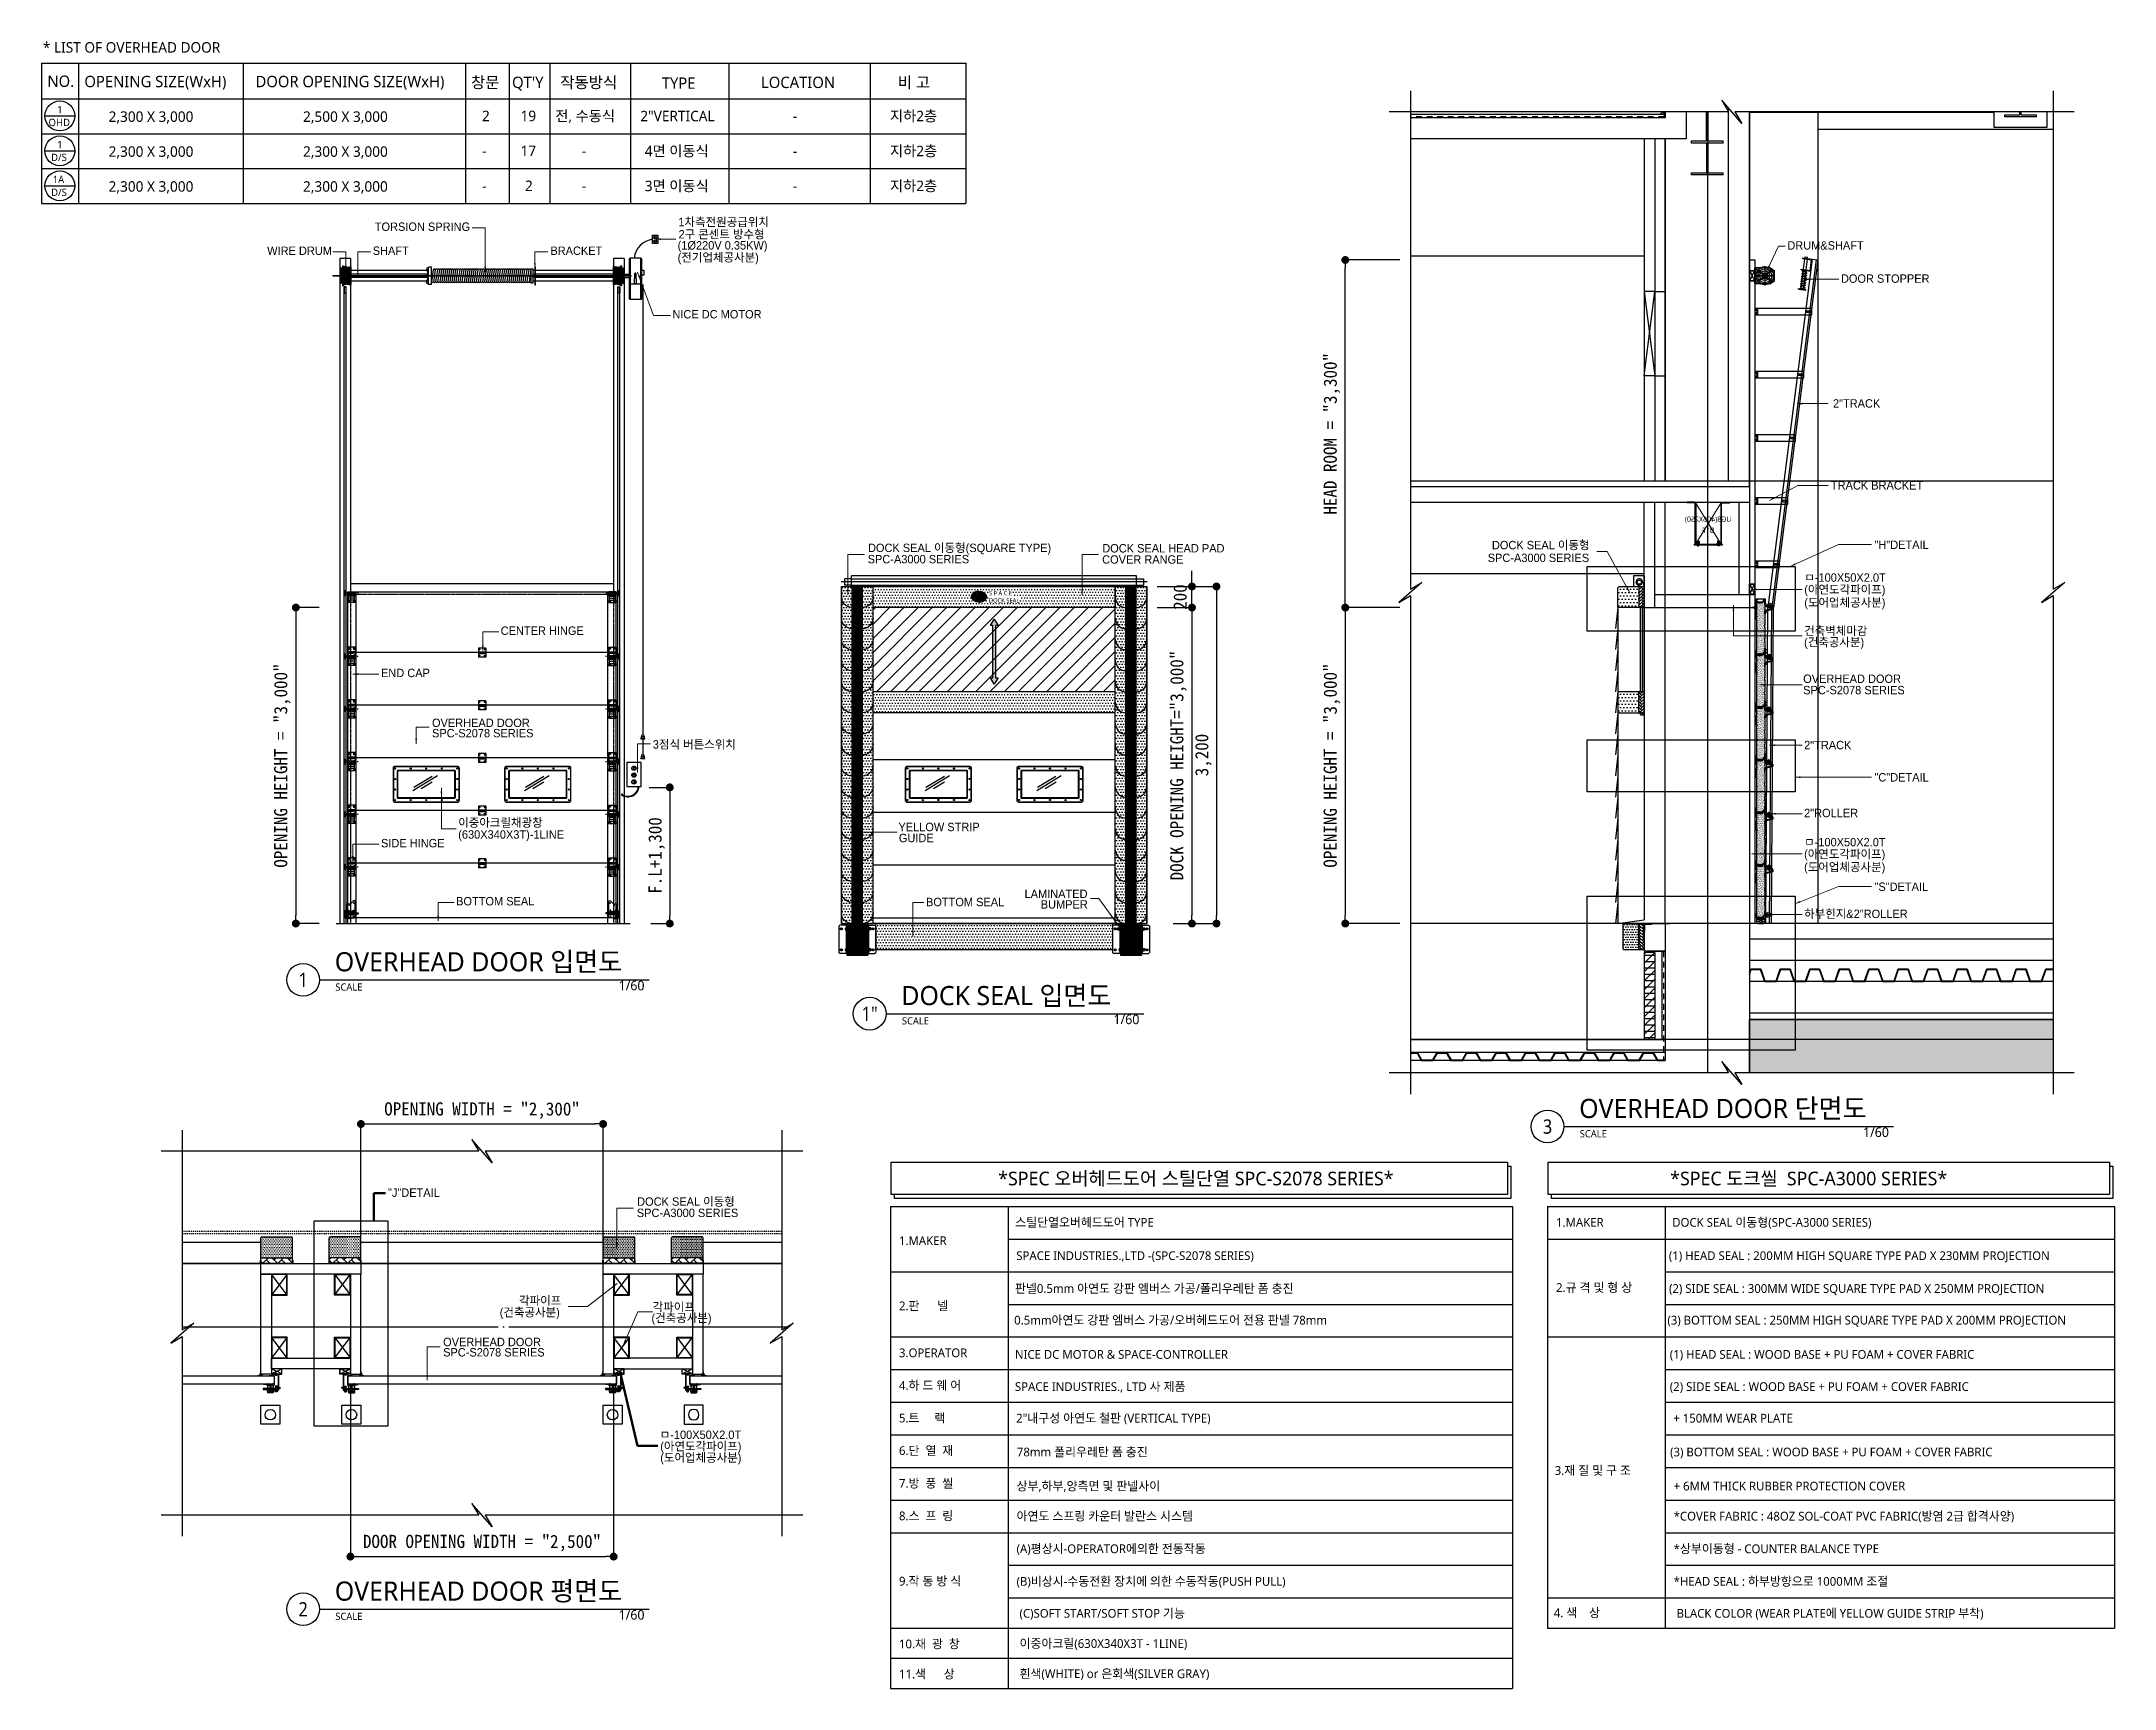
# Model space of a CAD drawing. Header units: millimetres. Extents: x 909 to 159266, y 137 to 21462.
# Drawn here: x 909 to 20596, y 1017 to 16655 of the extents above; entities that cross this region are included whole.
import ezdxf
from ezdxf.enums import TextEntityAlignment as Align

# ---------------------------------------------------------------- set-up
doc = ezdxf.new("R2010")
doc.units = ezdxf.units.MM
doc.header["$LTSCALE"] = 50
doc.header["$MEASUREMENT"] = 0
for name, pattern in [('CEN', [62, 60, -1, 0, -1]), ('CENTER', [2, 1.25, -0.25, 0.25, -0.25]), ('HIDDEN', [2, 1, -1]), ('HIDDEN2', [0.1875, 0.125, -0.0625]), ('주단면도-1$0$HID', [2, 1.1, -0.9]), ('주단면도-1$0$주단면도-1$0$STD_CENTER', [66, 60, -2, 2, -2]), ('주단면도-2$0$주단면도-1$0$STD_CENTER', [66, 60, -2, 2, -2]), ('지하2층 평면도 정화조변경안$0$HID', [2, 1.1, -0.9])]:
    doc.linetypes.add(name, pattern=pattern)
doc.layers.get('Defpoints').update_dxf_attribs({"color": 181})
for name, color, linetype in [('1', 1, 'Continuous'), ('1212', 7, 'Continuous'), ('252', 252, 'Continuous'), ('3', 3, 'Continuous'), ('CENTER', 1, 'CENTER'), ('DIM', 7, 'Continuous'), ('elev', 8, 'Continuous'), ('FIN', 5, 'Continuous'), ('HFC-23-파이프', 3, 'Continuous'), ('OHD', 7, 'Continuous'), ('OHD Frame', 2, 'Continuous'), ('OHD Panel', 5, 'Continuous'), ('OHD Track', 4, 'Continuous'), ('TEXT4', 4, 'Continuous'), ('TIT', 3, 'Continuous'), ('xr-plan$0$A-PLAN-HEIGHT', 253, 'Continuous'), ('건축120130$0$MARK', 3, 'Continuous'), ('외형선', 3, 'Continuous'), ('주단면도-1$0$7FIN', 5, 'Continuous'), ('주단면도-1$0$A-SECT-DOOR', 8, 'Continuous'), ('주단면도-1$0$A-ST-CONC', 2, 'Continuous'), ('주단면도-1$0$fin-5', 6, 'Continuous'), ('주단면도-1$0$HAT', 8, 'Continuous'), ('주단면도-1$0$HID', 7, '주단면도-1$0$HID'), ('주단면도-1$0$INS', 252, 'Continuous'), ('주단면도-1$0$WAL', 3, 'Continuous'), ('주단면도-1$0$주단면도-1$0$A-FIN-TYP1', 6, 'Continuous'), ('주단면도-1$0$주단면도-1$0$A-FLOR-GW', 6, 'Continuous'), ('주단면도-1$0$주단면도-1$0$A-SECT-ELEV', 8, 'Continuous'), ('주단면도-1$0$주단면도-1$0$A-ST-AXIS-CEN', 252, '주단면도-1$0$주단면도-1$0$STD_CENTER'), ('주단면도-1$0$주단면도-1$0$A-ST-CONC', 2, 'Continuous'), ('주단면도-1$0$주단면도-1$0$A-WIN', 4, 'Continuous'), ('주단면도-1$0$주단면도-1$0$저온단열', 160, 'Continuous'), ('주단면도-1$0$철골', 2, 'Continuous'), ('주단면도-2$0$주단면도-1$0$A-ST-AXIS-CEN', 252, '주단면도-2$0$주단면도-1$0$STD_CENTER'), ('지하2층 평면도 정화조변경안$0$A-FLOR-GW', 6, 'Continuous'), ('지하2층 평면도 정화조변경안$0$A-FLOR-STUD', 9, 'Continuous'), ('지하2층 평면도 정화조변경안$0$A-ST-AXIS-CEN', 252, 'CEN'), ('지하2층 평면도 정화조변경안$0$A-볼라드', 8, 'Continuous'), ('지하2층 평면도 정화조변경안$0$방화셔터', 11, 'Continuous'), ('케이블드럼', 9, 'Continuous')]:
    doc.layers.add(name, color=color, linetype=linetype)
doc.layers.add('주단면도-1$0$A-CLXM-STL1', color=3, linetype='Continuous', lineweight=25)
doc.layers.add('주단면도-1$0$A-ELEV-LIN2', color=7, linetype='Continuous', lineweight=25)
doc.layers.add('주단면도-1$0$A-XXXX-NPLT', color=144, linetype='Continuous', lineweight=15, plot=False)
doc.styles.add('2020음성 1차', font='나눔고딕Bold.ttf')
doc.styles.get("Standard").update_dxf_attribs({"font": 'NanumGothicBold.ttf'})
doc.styles.add('돋움체', font='')
doc.styles.add('울릉도M', font='NanumGothic.ttf')
doc.styles.add('주단면도-1$0$맑은고딕', font='')
doc.styles.add('헤드라인', font='')
doc.styles.get('돋움체').set_extended_font_data('DotumChe')
doc.styles.get('주단면도-1$0$맑은고딕').set_extended_font_data('Malgun Gothic')
doc.styles.get('헤드라인').set_extended_font_data('HY울릉도M')
doc.dimstyles.new('ISO-25', dxfattribs={"dimtxt": 2.5, "dimasz": 2.5, "dimexe": 1.25, "dimexo": 0.625, "dimtad": 1, "dimtxsty": 'Standard', "dimcen": 2.5, "dimadec": 0, "dimazin": 0, "dimtfac": 1, "dimtmove": 0, "dimatfit": 3, "dimfxl": 1, "dimarcsym": 0})
doc.dimstyles.new('류재성$0', dxfattribs={"dimscale": 50, "dimtxt": 3, "dimasz": 1.5, "dimexe": 0, "dimexo": 2, "dimgap": 1, "dimtad": 1, "dimdec": 0, "dimdsep": 46, "dimlunit": 6, "dimtxsty": '2020음성 1차', "dimblk1": 'DOT', "dimblk2": 'DOT', "dimsah": 1, "dimcen": 0.09, "dimclrt": 4, "dimadec": 0, "dimazin": 0, "dimtfac": 1, "dimtdec": 4, "dimtofl": 0, "dimtmove": 0, "dimatfit": 3, "dimldrblk": 'DOT', "dimfxl": 1, "dimtolj": 1, "dimtzin": 0, "dimarcsym": 0})
pattern_1 = [(0, (-131276.867, 86558.742), (13.49375, 26.9875), [0, -26.9875])]

msp = doc.modelspace()

# ---------------------------------------------------------------- texts
at = {"color": 3, "style": '헤드라인'}
for s, height, p in [('1차측전원공급위치', 79.83, (6957.9, 14900.4)), ('TORSION SPRING', 79.834, (4074.7, 14855.9)), ('2구 콘센트 방수형', 79.83, (6959, 14784.1)), ('WIRE DRUM', 79.83, (3052.5, 14628)), ('SHAFT', 79.83, (4054.8, 14628)), ('BRACKET', 79.83, (5742, 14628)), ('(1Ø220V 0.35KW)', 79.834, (6950.6, 14678.9)), ('(전기업체공사분)', 79.83, (6950.7, 14564.2)), ('DRUM&SHAFT', 79.83, (17489, 14678.4)), ('DOOR STOPPER', 79.834, (17998, 14363.6)), ('NICE DC MOTOR', 79.834, (6900.9, 14025.1)), ('2"TRACK', 79.83, (17922.5, 13178.1)), ('TRACK BRACKET', 79.834, (17902.7, 12400.7)), ('DOCK SEAL 이동형(SQUARE TYPE)', 79.834, (8758.3, 11807.1)), ('DOCK SEAL HEAD PAD', 79.834, (10983.2, 11802.8)), ('DOCK SEAL 이동형', 79.834, (14683.5, 11833.2)), ('"H"DETAIL', 79.83, (18316.4, 11836.5)), ('SPC-A3000 SERIES', 79.834, (8755.3, 11699.8)), ('COVER RANGE', 79.834, (10982.2, 11696.6)), ('SPC-A3000 SERIES', 79.834, (14643.6, 11712.2)), ('(아연도각파이프)', 79.83, (17649.9, 11411.5)), ('ㅁ-100X50X2.0T', 79.834, (17649.9, 11525.1)), ('(도어업체공사분)', 79.83, (17649.9, 11288.1)), ('CENTER HINGE', 79.834, (5270.5, 11020.5)), ('건축벽체마감', 79.83, (17648.3, 11019.5)), ('(건축공사분)', 79.83, (17648.3, 10911.7)), ('END CAP', 79.83, (4133.6, 10619.4)), ('OVERHEAD DOOR', 79.834, (17639.7, 10564.2)), ('SPC-S2078 SERIES', 79.834, (17639.7, 10456.4)), ('SPC-S2078 SERIES', 79.834, (4617.9, 10047.8)), ('OVERHEAD DOOR', 79.834, (4617.9, 10145.7)), ('3점식 버튼스위치', 79.83, (6714.7, 9941)), ('2"TRACK', 79.83, (17648.3, 9934.3)), ('"C"DETAIL', 79.83, (18316.4, 9628.5)), ('이중아크릴채광창', 79.83, (4867.1, 9198.1)), ('2"ROLLER', 79.83, (17648.3, 9289.8)), ('SIDE HINGE', 79.83, (4133.6, 9003.5)), ('(630X340X3T)-1LINE', 79.834, (4867.1, 9085.9)), ('YELLOW STRIP', 79.834, (9047.5, 9157.1)), ('GUIDE', 79.83, (9051.5, 9052.1)), ('ㅁ-100X50X2.0T', 79.834, (17648.3, 9013.2)), ('(아연도각파이프)', 79.83, (17648.3, 8899.5)), ('(도어업체공사분)', 79.83, (17648.3, 8776.1)), ('"S"DETAIL', 79.83, (18316.4, 8589.8)), ('BOTTOM SEAL', 79.834, (4847, 8452.3)), ('BOTTOM SEAL', 79.834, (9309.4, 8444.5)), ('LAMINATED', 79.83, (10245.5, 8522.4)), ('BUMPER', 79.83, (10398.9, 8421.7)), ('하부힌지&2"ROLLER', 79.834, (17648.3, 8332.2)), ('"J"DETAIL', 79.83, (4200, 5685.3)), ('SPC-A3000 SERIES', 79.834, (6562.9, 5493.4)), ('DOCK SEAL 이동형', 79.834, (6565.9, 5600.7)), ('OVERHEAD DOOR', 79.834, (4723.7, 4267.6)), ('SPC-S2078 SERIES', 79.834, (4723.7, 4169.7)), ('(아연도각파이프)', 79.83, (6785.6, 3277.1)), ('ㅁ-100X50X2.0T', 79.834, (6780.2, 3386.6)), ('(도어업체공사분)', 79.83, (6785.6, 3169.1))]:
    msp.add_text(s, height=height, dxfattribs=at).set_placement(p)
at = {"color": 1, "style": '헤드라인'}
for s, p in [('각파이프', (5444.7, 4660.1)), ('(건축공사분)', (5261.1, 4549.4)), ('(건축공사분)', (6702.1, 4495)), ('각파이프', (6713.2, 4599.5))]:
    msp.add_text(s, height=79.83, dxfattribs=at).set_placement(p)
at = {"insert": (9906.4, 11327.3), "char_height": 41.057, "attachment_point": 7, "style": '울릉도M'}
msp.add_mtext('{\\C4;S P A C E \\PDOCK SEAL}', dxfattribs=at)
at = {"layer": 'TEXT4', "style": '울릉도M'}
for s, height, p in [('* LIST OF OVERHEAD DOOR', 99.477, (923, 16548.6)), ('NO.', 107.77, (965.3, 16223.4)), ('OPENING SIZE(WxH)', 107.767, (1316.8, 16220.5)), ('DOOR OPENING SIZE(WxH)', 107.767, (2942, 16220.5)), ('창문', 107.77, (4988.5, 16212.4)), ("QT'Y", 107.77, (5378.4, 16212.4)), ('작동방식', 107.77, (5835.4, 16212.4)), ('TYPE', 107.77, (6799.9, 16205.1)), ('LOCATION', 107.77, (7742.4, 16212.4)), ('비 고', 107.77, (9040.6, 16212.4)), ('1', 69.6, (1058.1, 15972.5)), ('2,300 X 3,000', 99.477, (1546.4, 15891.4)), ('2,500 X 3,000', 99.477, (3392.7, 15891.4)), ('2', 99.5, (5092.8, 15897.9)), ('19', 99.48, (5458.5, 15897.9)), ('전, 수동식', 99.48, (5788.5, 15897.3)), ('2"VERTICAL', 99.48, (6595.9, 15896.7)), ('지하2층', 99.48, (8967, 15896.7)), ('OHD', 69.63, (976.3, 15850.8)), ('-', 99.5, (8045.2, 15896.7)), ('D/S', 69.63, (1000.7, 15519.2)), ('1', 69.6, (1058.1, 15641)), ('2,300 X 3,000', 99.477, (1546.4, 15559.8)), ('2,300 X 3,000', 99.477, (3392.7, 15559.8)), ('-', 99.5, (5092.8, 15566.3)), ('17', 99.48, (5458.5, 15566.3)), ('-', 99.5, (6040.8, 15565.7)), ('4면 이동식', 99.48, (6638.5, 15565.1)), ('-', 99.5, (8045.2, 15565.1)), ('지하2층', 99.48, (8967, 15565.1)), ('1A', 69.63, (1015.7, 15309.4)), ('D/S', 69.63, (1000.7, 15187.6)), ('2,300 X 3,000', 99.477, (1546.4, 15228.2)), ('2,300 X 3,000', 99.477, (3392.7, 15228.2)), ('-', 99.5, (5092.8, 15234.7)), ('2', 99.5, (5501, 15234.7)), ('-', 99.5, (6040.8, 15234.1)), ('3면 이동식', 99.48, (6638.5, 15233.5)), ('-', 99.5, (8045.2, 15233.5)), ('지하2층', 99.48, (8967, 15233.5))]:
    msp.add_text(s, height=height, dxfattribs=at).set_placement(p)
at = {"layer": 'TIT', "color": 4, "style": '울릉도M'}
for s, height, p in [('*SPEC 오버헤드도어 스틸단열 SPC-S2078 SERIES*', 129.633, (9994.8, 5794.6)), ('*SPEC 도크씰  SPC-A3000 SERIES*', 129.633, (16376.4, 5794.6)), ('스틸단열오버헤드도어 TYPE', 82.965, (10156, 5401.4)), ('1.MAKER', 82.97, (15292.4, 5401.8)), ('DOCK SEAL 이동형(SPC-A3000 SERIES)', 82.965, (16395.8, 5401.4)), ('1.MAKER', 82.97, (9052.6, 5228.1)), ('SPACE INDUSTRIES.,LTD -(SPC-S2078 SERIES)', 82.965, (10166.5, 5085.3)), ('(1) HEAD SEAL : 200MM HIGH SQUARE TYPE PAD X 230MM PROJECTION', 82.965, (16364.2, 5085.3)), ('판넬0.5mm 아연도 강판 엠버스 가공/폴리우레탄 폼 충진', 82.965, (10153.9, 4773.4)), ('2.규 격 및 형 상', 82.965, (15292.4, 4782.5)), ('(2) SIDE SEAL : 300MM WIDE SQUARE TYPE PAD X 250MM PROJECTION', 82.965, (16365.2, 4773.4)), ('2.판      넬', 82.97, (9052.6, 4608.8)), ('0.5mm아연도 강판 엠버스 가공/오버헤드도어 전용 판넬 78mm', 82.965, (10146.5, 4473.2)), ('(3) BOTTOM SEAL : 250MM HIGH SQUARE TYPE PAD X 200MM PROJECTION', 82.965, (16349.6, 4473.2)), ('3.OPERATOR', 82.97, (9052.6, 4163.2)), ('NICE DC MOTOR & SPACE-CONTROLLER', 82.965, (10153.6, 4147.9)), ('(1) HEAD SEAL : WOOD BASE + PU FOAM + COVER FABRIC', 82.965, (16372.8, 4147.9)), ('4.하 드 웨 어', 82.97, (9052.6, 3853.5)), ('SPACE INDUSTRIES., LTD 사 제품', 82.965, (10153.6, 3842.2)), ('(2) SIDE SEAL : WOOD BASE + PU FOAM + COVER FABRIC', 82.965, (16372.8, 3842.2)), ('5.트     랙', 82.97, (9052.6, 3543.8)), ('2"내구성 아연도 철판 (VERTICAL TYPE)', 82.965, (10165.9, 3542.5)), ('+ 150MM WEAR PLATE', 82.965, (16405.7, 3542.5)), ('6.단  열  재', 82.97, (9052.6, 3234.2)), ('78mm 폴리우레탄 폼 충진', 82.965, (10171.9, 3221.5)), ('(3) BOTTOM SEAL : WOOD BASE + PU FOAM + COVER FABRIC', 82.965, (16375.5, 3221.5)), ('7.방  풍  씰', 82.97, (9052.6, 2924.5)), ('상부,하부,양측면 및 판넬사이', 82.965, (10169.4, 2897.9)), ('3.재 질 및 구 조', 82.965, (15279.7, 3045.9)), ('+ 6MM THICK RUBBER PROTECTION COVER', 82.965, (16409.2, 2897.9)), ('8.스  프  링', 82.97, (9052.6, 2614.9)), ('아연도 스프링 카운터 발란스 시스템', 82.965, (10169.4, 2612.2)), ('*COVER FABRIC : 48OZ SOL-COAT PVC FABRIC(방염 2급 합격사양)', 82.965, (16409.2, 2612.2)), ('(A)평상시-OPERATOR에의한 전동작동', 82.965, (10169.4, 2302.5)), ('*상부이동형 - COUNTER BALANCE TYPE', 82.965, (16409.2, 2302.5)), ('9.작 동 방 식', 82.97, (9052.6, 1995.5)), ('(B)비상시-수동전환 장치에 의한 수동작동(PUSH PULL)', 82.965, (10169.4, 1992.9)), ('*HEAD SEAL : 하부방향으로 1000MM 조절', 82.965, (16409.2, 1992.9)), ('(C)SOFT START/SOFT STOP 기능', 82.965, (10197.3, 1689.6)), ('4. 색    상', 82.97, (15270.9, 1694.6)), ('BLACK COLOR (WEAR PLATE에 YELLOW GUIDE STRIP 부착)', 82.965, (16437.1, 1689.6)), ('10.채  광  창', 82.97, (9052.6, 1399.1)), ('이중아크릴(630X340X3T - 1LINE)', 82.965, (10197.3, 1402.9)), ('11.색      상', 82.965, (9052.6, 1112.4)), ('흰색(WHITE) or 은회색(SILVER GRAY)', 82.965, (10197.3, 1116.1))]:
    msp.add_text(s, height=height, dxfattribs=at).set_placement(p)
at = {"layer": '건축120130$0$MARK', "color": 0, "style": '울릉도M'}
for s, height, p in [('OVERHEAD DOOR 입면도', 181.426, (3694.4, 7826.5)), ('SCALE', 68.03, (3699.9, 7643.3)), ('DOCK SEAL 입면도', 181.426, (9074.8, 7505.4)), ('SCALE', 68.03, (9080.4, 7322.3)), ('OVERHEAD DOOR 단면도', 181.426, (15512.1, 6433.8)), ('SCALE', 68.03, (15517.6, 6250.6)), ('OVERHEAD DOOR 평면도', 181.426, (3694.4, 1851.6)), ('SCALE', 68.03, (3699.9, 1668.4))]:
    msp.add_text(s, height=height, dxfattribs=at).set_placement(p)
at = {"layer": '건축120130$0$MARK', "color": 0, "style": '울릉도M', "width": 0.875}
for s, height, p in [('1', 136.1, (3394, 7745.4)), ('1"', 136.07, (8774.5, 7424.4)), ('3', 136.1, (15211.7, 6352.8)), ('2', 136.1, (3394, 1770.5))]:
    msp.add_text(s, height=height, dxfattribs=at).set_placement(p, align=Align.MIDDLE)
at = {"layer": '건축120130$0$MARK', "color": 0, "style": '울릉도M'}
for p in [(6636.3, 7646.1), (11335.9, 7325), (18454, 6253.4), (6636.3, 1671.2)]:
    msp.add_text('1/60', height=90.71, dxfattribs=at).set_placement(p, align=Align.RIGHT)

# ---------------------------------------------------------------- blocks, each defined once
blk = doc.blocks.new('_Dot')
at = {"layer": 'DIM', "color": 0, "lineweight": -2}
blk.add_line((-0.5, 0), (-1, 0), dxfattribs=at)
at = {"layer": 'DIM', "color": 0, "const_width": 0.5}
blk.add_lwpolyline([(-0.25, 0, 1), (0.25, 0, 1)], format="xyb", close=True, dxfattribs=at)
blk = doc.blocks.new('*D5524')
at = {"layer": '252', "color": 0, "lineweight": -2}
for p, q in [((11506, 11280), (11835, 11280)), ((11835, 11205), (11835, 8355)), ((11656, 8280), (11835, 8280))]:
    blk.add_line(p, q, dxfattribs=at)
at = {"layer": 'Defpoints', "color": 0}
for p in [(11406, 11280), (11556, 8280), (11835, 8280)]:
    blk.add_point(p, dxfattribs=at)
at = {"layer": '252', "color": 0, "linetype": 'ByBlock', "lineweight": -2, "xscale": 75, "yscale": 75, "zscale": 75}
for p, rotation in [((11835, 11280), 90), ((11835, 8280), 270)]:
    blk.add_blockref('_Dot', p, dxfattribs=dict(at, rotation=rotation))
at = {"layer": '252', "color": 4, "insert": (11707, 9780), "char_height": 125, "attachment_point": 5, "rotation": 90, "style": '돋움체'}
blk.add_mtext('\\A1;DOCK OPENING HEIGHT="3,000"', dxfattribs=at)
blk = doc.blocks.new('*D5525')
at = {"layer": '252', "color": 0, "lineweight": -2}
for p, q in [((11506, 11480), (12068, 11480)), ((12068, 11405), (12068, 8355)), ((11656, 8280), (12068, 8280))]:
    blk.add_line(p, q, dxfattribs=at)
at = {"layer": 'Defpoints', "color": 0}
for p in [(11406, 11480), (11556, 8280), (12068, 8280)]:
    blk.add_point(p, dxfattribs=at)
at = {"layer": '252', "color": 0, "linetype": 'ByBlock', "lineweight": -2, "xscale": 75, "yscale": 75, "zscale": 75}
for p, rotation in [((12068, 11480), 90), ((12068, 8280), 270)]:
    blk.add_blockref('_Dot', p, dxfattribs=dict(at, rotation=rotation))
at = {"layer": '252', "color": 4, "insert": (11944, 9880), "char_height": 125, "attachment_point": 5, "rotation": 90, "style": '돋움체'}
blk.add_mtext('\\A1;3,200', dxfattribs=at)
blk = doc.blocks.new('*D5526')
at = {"layer": '252', "color": 0, "lineweight": -2}
for p, q in [((11835, 11555), (11835, 11630)), ((11596, 11480), (11835, 11480)), ((11835, 11280), (11835, 11480)), ((11596, 11280), (11835, 11280)), ((11835, 11205), (11835, 11130))]:
    blk.add_line(p, q, dxfattribs=at)
at = {"layer": 'Defpoints', "color": 0}
for p in [(11496, 11480), (11835, 11480), (11496, 11280)]:
    blk.add_point(p, dxfattribs=at)
at = {"layer": '252', "color": 0, "linetype": 'ByBlock', "lineweight": -2, "xscale": 75, "yscale": 75, "zscale": 75}
for p, rotation in [((11835, 11480), 270), ((11835, 11280), 90)]:
    blk.add_blockref('_Dot', p, dxfattribs=dict(at, rotation=rotation))
at = {"layer": '252', "color": 4, "insert": (11723, 11380), "char_height": 125, "attachment_point": 5, "rotation": 90, "style": '돋움체'}
blk.add_mtext('\\A1;200', dxfattribs=at)
blk = doc.blocks.new('SIDE DUCK SEAL')
h = blk.add_hatch()
h.set_pattern_fill('DOTS', color=3, scale=17)
h.set_pattern_definition([(0, (0, 0), (13.49375, 26.9875), [0, -26.9875])])
h.paths.add_polyline_path([(142683, -75178, 0.414214), (142783, -75278), (142783, -75078), (142683, -75078)])
h.paths.add_polyline_path([(142683, -75178), (142683, -75278), (142783, -75278, -0.414214)], flags=17)
h.paths.add_polyline_path([(142983, -75178), (142983, -75078), (142883, -75078), (142883, -75278, 0.414214)])
h.paths.add_polyline_path([(142983, -75178, -0.414214), (142883, -75278), (142983, -75278)], flags=17)
h = blk.add_hatch(color=2)
h.dxf.hatch_style = 1
h.paths.add_polyline_path([(142883, -75078), (142783, -75078), (142783, -75278), (142883, -75278)])
at = {"layer": 'DIM', "color": 3}
for p, q in [((142783, -75278, 0), (142783, -75078, 0)), ((142883, -75278, 0), (142883, -75078, 0))]:
    blk.add_line(p, q, dxfattribs=at)
at = {"layer": 'DIM', "color": 3, "elevation": 0}
for points in [[(142683, -75278), (142683, -75078)], [(142983, -75078), (142983, -75078), (142983, -75278)]]:
    blk.add_lwpolyline(points, dxfattribs=at)
at = {"layer": 'DIM', "color": 3}
for centre, start, end in [((142783, -75178, 0), 180, 270), ((142883, -75178, 0), 270, 0)]:
    blk.add_arc(centre, 100, start, end, dxfattribs=at)
blk = doc.blocks.new('2인치 BOTTOM HINGE')
at = {"color": 4}
for p, q in [((63141, 107507), (63158, 107507)), ((63141, 107497), (63158, 107497)), ((63224, 107507), (63261, 107507)), ((63224, 107497), (63261, 107497)), ((63261, 107507), (63261, 107497))]:
    blk.add_line(p, q, dxfattribs=at)
for p, q in [((63154, 107458), (63154, 107584)), ((63157, 107587), (63170, 107587)), ((63164, 107517), (63164, 107487)), ((63164, 107509), (63221, 107509)), ((63164, 107494), (63221, 107494)), ((63221, 107487), (63221, 107517)), ((63232, 107460), (63232, 107614)), ((63137, 107472), (63138, 107472)), ((63137, 107466), (63138, 107465)), ((63138, 107465), (63138, 107472)), ((63143, 107455), (63142, 107485)), ((63145, 107455), (63144, 107485)), ((63157, 107454), (63146, 107454)), ((63157, 107452), (63146, 107452)), ((63150, 107473), (63150, 107465)), ((63154, 107478), (63151, 107474)), ((63154, 107460), (63151, 107464)), ((63155, 107457), (63156, 107457)), ((63157, 107452), (63157, 107456)), ((63184, 107452), (63157, 107452)), ((63185, 107453), (63185, 107454)), ((63188, 107457), (63229, 107457))]:
    blk.add_line(p, q)
at = {"color": 4, "linetype": 'HIDDEN'}
for p, q in [((63224, 107507), (63161, 107507)), ((63224, 107497), (63161, 107497))]:
    blk.add_line(p, q, dxfattribs=at)
at = {"color": 4}
blk.add_lwpolyline([(63136, 107479), (63136, 107479, 0.414214), (63141, 107484), (63141, 107519, 0.414214), (63136, 107524), (63136, 107524, 0.414214), (63131, 107519), (63131, 107484, 0.414214)], format="xyb", close=True, dxfattribs=at)
blk.add_lwpolyline([(63161, 107517), (63161, 107487), (63224, 107487), (63224, 107517)], close=True)
for points in [[(63137, 107472), (63137, 107466)], [(63142, 107472), (63138, 107472)], [(63138, 107465), (63143, 107465)], [(63150, 107472), (63144, 107472)], [(63145, 107465), (63150, 107465)]]:
    blk.add_lwpolyline(points)
for centre in [(63170, 107527), (63183, 107579), (63218, 107527), (63220, 107599), (63170, 107467), (63218, 107467)]:
    blk.add_circle(centre, 3.5)
for centre, radius, start, end in [((63157, 107584), 3, 90, 180), ((63170, 107592), 5, 270, 288.8696), ((63210, 107618), 3, 320.8937, 332.6187), ((63222, 107612), 10.2, 14.4424, 152.6187), ((63143, 107485), 1, 357.556, 186.7062), ((63146, 107455), 3, 183.3665, 270), ((63146, 107455), 1, 183.3665, 270), ((63151, 107473), 1, 145.1037, 180), ((63151, 107465), 1, 180, 214.8963), ((63155, 107458), 1, 180, 270), ((63156, 107456), 1, 0, 90), ((63184, 107453), 1, 270, 0), ((63188, 107454), 3, 90, 180), ((63229, 107460), 3, 270, 0)]:
    blk.add_arc(centre, radius, start, end)
for centre, start, end in [((63160, 107507), 0, 180), ((63160, 107497), 180, 0)]:
    blk.add_arc(centre, 1.26, start, end, dxfattribs=at)
blk.add_open_spline([(63212, 107616), (63207, 107609), (63196, 107596), (63179, 107590), (63171, 107587)], degree=3, knots=[0.321245, 0.321245, 0.321245, 0.321245, 25.636888, 51.307384, 51.307384, 51.307384, 51.307384])
blk = doc.blocks.new('*D5527')
at = {"layer": '252', "color": 0, "lineweight": -2}
for p, q in [((6679, 9573), (6876, 9573)), ((6876, 9498), (6876, 8355)), ((6696, 8280), (6876, 8280))]:
    blk.add_line(p, q, dxfattribs=at)
at = {"layer": 'Defpoints', "color": 0}
for p in [(6579, 9573), (6596, 8280), (6876, 8280)]:
    blk.add_point(p, dxfattribs=at)
at = {"layer": '252', "color": 0, "linetype": 'ByBlock', "lineweight": -2, "xscale": 75, "yscale": 75, "zscale": 75}
for p, rotation in [((6876, 9573), 90), ((6876, 8280), 270)]:
    blk.add_blockref('_Dot', p, dxfattribs=dict(at, rotation=rotation))
at = {"layer": '252', "color": 4, "insert": (6752, 8926), "char_height": 125, "attachment_point": 5, "rotation": 90, "style": '돋움체'}
blk.add_mtext('\\A1;F.L+1,300', dxfattribs=at)
blk = doc.blocks.new('*D5528')
at = {"layer": '252', "color": 0, "lineweight": -2}
for p, q in [((3546, 11280), (3325, 11280)), ((3325, 11205), (3325, 8355)), ((3546, 8280), (3325, 8280))]:
    blk.add_line(p, q, dxfattribs=at)
at = {"layer": 'Defpoints', "color": 0}
for p in [(3646, 11280), (3325, 8280), (3646, 8280)]:
    blk.add_point(p, dxfattribs=at)
at = {"layer": '252', "color": 0, "linetype": 'ByBlock', "lineweight": -2, "xscale": 75, "yscale": 75, "zscale": 75}
for p, rotation in [((3325, 11280), 90), ((3325, 8280), 270)]:
    blk.add_blockref('_Dot', p, dxfattribs=dict(at, rotation=rotation))
at = {"layer": '252', "color": 4, "insert": (3197, 9780), "char_height": 125, "attachment_point": 5, "rotation": 90, "style": '돋움체'}
blk.add_mtext('\\A1;OPENING HEIGHT = "3,000"', dxfattribs=at)
blk = doc.blocks.new('2인치 TOP HINGE')
at = {"color": 8, "linetype": 'HIDDEN'}
for p, q in [((63283, 108396, 0), (63188, 108396, 0)), ((63188, 108396, 0), (63188, 108385, 0)), ((63283, 108385, 0), (63188, 108385, 0)), ((63213, 108384, 0), (63283, 108384, 0)), ((63316, 108396, 0), (63289, 108396, 0)), ((63316, 108385, 0), (63289, 108385, 0))]:
    blk.add_line(p, q, dxfattribs=at)
at = {"color": 8}
for p, q in [((63213, 108405, 0), (63213, 108382, 0)), ((63283, 108405, 0), (63213, 108405, 0)), ((63213, 108396, 0), (63283, 108396, 0)), ((63213, 108382, 0), (63241, 108382, 0)), ((63220, 108324, 0), (63213, 108322, 0)), ((63213, 108322, 0), (63213, 108303, 0)), ((63213, 108303, 0), (63283, 108303, 0)), ((63219, 108379, 0), (63214, 108382, 0)), ((63216, 108362, 0), (63216, 108375, 0)), ((63216, 108362, 0), (63219, 108362, 0)), ((63220, 108380, 0), (63217, 108382, 0)), ((63219, 108325, 0), (63219, 108368, 0)), ((63219, 108363, 0), (63277, 108363, 0)), ((63219, 108346, 0), (63277, 108346, 0)), ((63220, 108373, 0), (63229, 108373, 0)), ((63220, 108324, 0), (63276, 108324, 0)), ((63221, 108370, 0), (63228, 108370, 0)), ((63228, 108365, 0), (63228, 108370, 0)), ((63229, 108373, 0), (63229, 108378, 0)), ((63229, 108372, 0), (63229, 108378, 0)), ((63229, 108371, 0), (63233, 108371, 0)), ((63229, 108365, 0), (63229, 108369, 0)), ((63229, 108368, 0), (63234, 108368, 0)), ((63234, 108373, 0), (63234, 108378, 0)), ((63234, 108372, 0), (63234, 108378, 0)), ((63234, 108373, 0), (63239, 108373, 0)), ((63234, 108373, 0), (63239, 108373, 0)), ((63234, 108370, 0), (63239, 108370, 0)), ((63234, 108370, 0), (63239, 108370, 0)), ((63234, 108365, 0), (63234, 108370, 0)), ((63234, 108365, 0), (63234, 108369, 0)), ((63234, 108369, 0), (63234, 108369, 0)), ((63239, 108378, 0), (63239, 108377, 0)), ((63240, 108374, 0), (63239, 108373, 0)), ((63241, 108386, 0), (63241, 108380, 0)), ((63241, 108380, 0), (63248, 108377, 0)), ((63248, 108383, 0), (63242, 108384, 0)), ((63242, 108376, 0), (63243, 108376, 0)), ((63243, 108375, 0), (63242, 108372, 0)), ((63243, 108364, 0), (63243, 108375, 0)), ((63243, 108364, 0), (63253, 108364, 0)), ((63244, 108387, 0), (63244, 108388, 0)), ((63244, 108388, 0), (63244, 108388, 0)), ((63244, 108386, 0), (63244, 108387, 0)), ((63244, 108387, 0), (63244, 108387, 0)), ((63244, 108387, 0), (63244, 108387, 0)), ((63244, 108386, 0), (63244, 108386, 0)), ((63244, 108385, 0), (63244, 108386, 0)), ((63244, 108385, 0), (63244, 108385, 0)), ((63244, 108385, 0), (63244, 108385, 0)), ((63244, 108384, 0), (63244, 108384, 0)), ((63244, 108371, 0), (63244, 108374, 0)), ((63244, 108374, 0), (63253, 108374, 0)), ((63244, 108371, 0), (63253, 108371, 0)), ((63248, 108382, 0), (63248, 108377, 0)), ((63248, 108377, 0), (63255, 108380, 0)), ((63249, 108383, 0), (63255, 108384, 0)), ((63253, 108387, 0), (63253, 108388, 0)), ((63253, 108386, 0), (63253, 108387, 0)), ((63253, 108387, 0), (63253, 108387, 0)), ((63253, 108387, 0), (63253, 108387, 0)), ((63253, 108385, 0), (63253, 108386, 0)), ((63253, 108386, 0), (63253, 108386, 0)), ((63253, 108385, 0), (63253, 108385, 0)), ((63253, 108385, 0), (63253, 108385, 0)), ((63253, 108384, 0), (63253, 108384, 0)), ((63253, 108364, 0), (63253, 108375, 0)), ((63253, 108371, 0), (63253, 108374, 0)), ((63253, 108373, 0), (63263, 108373, 0)), ((63253, 108370, 0), (63262, 108370, 0)), ((63255, 108386, 0), (63255, 108380, 0)), ((63255, 108382, 0), (63283, 108382, 0)), ((63257, 108378, 0), (63257, 108377, 0)), ((63262, 108365, 0), (63262, 108370, 0)), ((63262, 108369, 0), (63262, 108369, 0)), ((63263, 108373, 0), (63263, 108378, 0)), ((63263, 108372, 0), (63263, 108378, 0)), ((63267, 108371, 0), (63263, 108371, 0)), ((63263, 108365, 0), (63263, 108369, 0)), ((63268, 108368, 0), (63263, 108368, 0)), ((63268, 108373, 0), (63268, 108378, 0)), ((63268, 108372, 0), (63268, 108378, 0)), ((63268, 108373, 0), (63276, 108373, 0)), ((63268, 108370, 0), (63275, 108370, 0)), ((63268, 108365, 0), (63268, 108370, 0)), ((63268, 108365, 0), (63268, 108369, 0)), ((63276, 108380, 0), (63279, 108382, 0)), ((63276, 108324, 0), (63283, 108322, 0)), ((63277, 108325, 0), (63277, 108368, 0)), ((63277, 108362, 0), (63280, 108362, 0)), ((63278, 108379, 0), (63282, 108382, 0)), ((63280, 108362, 0), (63280, 108375, 0)), ((63283, 108405, 0), (63283, 108382, 0)), ((63283, 108322, 0), (63283, 108303, 0)), ((63305, 108371, 0), (63305, 108410, 0)), ((63316, 108371, 0), (63316, 108410, 0))]:
    blk.add_line(p, q, dxfattribs=at)
at = {"color": 8, "linetype": 'HIDDEN', "elevation": 0}
for points in [[(63228, 108396), (63229, 108394), (63226, 108389), (63219, 108389), (63216, 108394), (63217, 108396)], [(63280, 108396), (63281, 108394), (63278, 108389), (63271, 108389), (63268, 108394), (63269, 108396)]]:
    blk.add_lwpolyline(points, dxfattribs=at)
at = {"color": 8, "elevation": 0}
for points in [[(63217, 108396), (63219, 108400), (63226, 108400), (63228, 108396)], [(63269, 108396), (63271, 108400), (63278, 108400), (63280, 108396)]]:
    blk.add_lwpolyline(points, dxfattribs=at)
for points in [[(63230, 108319), (63233, 108313), (63230, 108308), (63223, 108308), (63220, 108313), (63223, 108319)], [(63274, 108319), (63277, 108313), (63274, 108308), (63267, 108308), (63264, 108313), (63267, 108319)]]:
    blk.add_lwpolyline(points, close=True, dxfattribs=at)
at = {"color": 8}
for centre, radius in [((63226, 108313, 0), 3.53), ((63226, 108313, 0), 2.7), ((63270, 108313, 0), 3.53), ((63270, 108313, 0), 2.7)]:
    blk.add_circle(centre, radius, dxfattribs=at)
for centre, radius, start, end in [((63221, 108374, 0), 4.96, 102.1217, 168.8588), ((63220, 108369, 0), 4, 90, 180), ((63221, 108368, 0), 2, 90, 180), ((63220, 108325, 0), 1, 180, 270), ((63222, 108394, 0), 3.53, 33.9806, 146.0194), ((63220, 108380, 0), 0.5, 282.1217, 51.4669), ((63222, 108394, 0), 2.7, 47.0512, 132.9488), ((63228, 108369, 0), 1.09, 2.0148, 39.6589), ((63231, 108367, 0), 3.76, 217.0639, 322.9361), ((63231, 108376, 0), 3.76, 42.9905, 137.0095), ((63231, 108376, 0), 3.51, 44.5745, 135.4255), ((63228, 108372, 0), 1.09, 2.0148, 39.6589), ((63229, 108372, 0), 0.5, 180, 270), ((63229, 108369, 0), 0.5, 180, 270), ((63231, 108367, 0), 3.51, 218.4112, 321.5888), ((63233, 108372, 0), 0.5, 270, 0), ((63235, 108372, 0), 1.09, 140.3411, 177.9852), ((63235, 108369, 0), 1.09, 140.3411, 177.9852), ((63234, 108369, 0), 0.5, 270, 0), ((63239, 108373, 0), 3, 270, 338.125), ((63242, 108374, 0), 2, 90, 158.125), ((63242, 108383, 0), 0.811, 82.9492, 174.5861), ((63243, 108375, 0), 0.5, 338.125, 90), ((63248, 108384, 0), 14.1, 249.2199, 290.7801), ((63248, 108381, 0), 14.1, 249.2199, 290.7801), ((63244, 108388, 0), 0.0908, 135, 225), ((63250, 108409, 0), 22.2, 255.4144, 258.0189), ((63244, 108387, 0), 0.0908, 135, 225), ((63244, 108387, 0), 0.0908, 315, 45), ((63250, 108408, 0), 22.2, 255.4144, 278.8608), ((63244, 108386, 0), 0.0908, 135, 225), ((63244, 108386, 0), 0.0908, 315, 45), ((63250, 108407, 0), 22.2, 255.4144, 278.8608), ((63244, 108385, 0), 0.0908, 135, 225), ((63244, 108385, 0), 0.0908, 315, 45), ((63244, 108385, 0), 0.0908, 315, 45), ((63250, 108406, 0), 22.2, 255.4144, 278.8608), ((63250, 108409, 0), 22.2, 265.0057, 278.8608), ((63250, 108381, 0), 1.34, 110.5318, 172.9944), ((63247, 108381, 0), 1.34, 7.0056, 69.4682), ((63253, 108388, 0), 0.0908, 171.3665, 225), ((63253, 108387, 0), 0.0908, 135, 225), ((63253, 108387, 0), 0.0908, 315, 45), ((63253, 108386, 0), 0.0908, 135, 225), ((63253, 108386, 0), 0.0908, 315, 45), ((63253, 108385, 0), 0.0908, 315, 45), ((63253, 108385, 0), 0.0908, 315, 45), ((63253, 108385, 0), 0.0908, 135, 225), ((63255, 108383, 0), 0.811, 5.4139, 97.0508), ((63262, 108369, 0), 1.09, 2.0148, 39.6589), ((63265, 108367, 0), 3.76, 217.0639, 322.9361), ((63265, 108376, 0), 3.76, 42.9905, 137.0095), ((63265, 108376, 0), 3.51, 44.5745, 135.4255), ((63262, 108372, 0), 1.09, 2.0148, 39.6589), ((63263, 108372, 0), 0.5, 180, 270), ((63263, 108369, 0), 0.5, 180, 270), ((63265, 108367, 0), 3.51, 218.4112, 321.5888), ((63267, 108372, 0), 0.5, 270, 360), ((63269, 108372, 0), 1.09, 140.3411, 177.9852), ((63269, 108369, 0), 1.09, 140.3411, 177.9852), ((63268, 108369, 0), 0.5, 270, 0), ((63274, 108394, 0), 3.53, 33.9806, 146.0194), ((63274, 108394, 0), 2.7, 47.0512, 132.9488), ((63275, 108368, 0), 2, 0, 90), ((63277, 108380, 0), 0.5, 128.5331, 257.8783), ((63276, 108369, 0), 4, 0, 90), ((63276, 108325, 0), 1, 270, 0), ((63276, 108374, 0), 4.96, 11.1412, 77.8783), ((63311, 108410, 0), 5.75, 0, 180), ((63311, 108371, 0), 5.75, 180, 0)]:
    blk.add_arc(centre, radius, start, end, dxfattribs=at)
at = {"color": 8, "linetype": 'HIDDEN'}
for centre, radius, start, end in [((63222, 108394, 0), 3.53, 146.0194, 33.9806), ((63222, 108394, 0), 2.7, 132.9488, 47.0512), ((63274, 108394, 0), 3.53, 146.0194, 33.9806), ((63274, 108394, 0), 2.7, 132.9488, 47.0512), ((63286, 108395, 0), 3.25, 22.4962, 157.5038), ((63286, 108386, 0), 3.25, 202.4962, 337.5038)]:
    blk.add_arc(centre, radius, start, end, dxfattribs=at)
at = {"color": 8}
for centre, major_axis, ratio, start_param, end_param in [((63248, 108378, 0), (-9, 0), 0.331338, 5.603511, 10.104452), ((63248, 108377, 0), (-9, 0), 0.331338, 0, 0.583751), ((63248, 108386, 0), (-7, 0), 0.311178, 5.481577, 10.226387), ((63248, 108377, 0), (-9, 0), 0.331338, 0.935022, 3.141593), ((63248, 108385, 0), (-4.5, 0), 0.246975, 0.264484, 3.078253)]:
    blk.add_ellipse(centre, major_axis=major_axis, ratio=ratio, start_param=start_param, end_param=end_param, dxfattribs=at)
at = {"color": 8, "extrusion": (0, 0, -1)}
blk.add_ellipse((63248, 108380, 0), major_axis=(7, 0), ratio=0.426006, start_param=6.283185, end_param=9.424778, dxfattribs=at)
at = {"color": 8}
blk.add_ellipse((63248, 108388, 0), major_axis=(-4.5, 0), ratio=0.246975, dxfattribs=at)
blk = doc.blocks.new('2인치 SIDE HINGE')
at = {"color": 8}
for p, q in [((63202, 107903, 0), (63272, 107903, 0)), ((63202, 107903, 0), (63202, 107807, 0)), ((63272, 107903, 0), (63272, 107807, 0)), ((63202, 107857, 0), (63220, 107857, 0)), ((63202, 107844, 0), (63220, 107844, 0)), ((63202, 107821, 0), (63272, 107821, 0)), ((63202, 107807, 0), (63230, 107807, 0)), ((63209, 107749, 0), (63202, 107747, 0)), ((63202, 107747, 0), (63202, 107728, 0)), ((63202, 107728, 0), (63272, 107728, 0)), ((63208, 107803, 0), (63203, 107807, 0)), ((63205, 107787, 0), (63205, 107800, 0)), ((63205, 107787, 0), (63208, 107787, 0)), ((63209, 107805, 0), (63206, 107807, 0)), ((63208, 107750, 0), (63208, 107792, 0)), ((63208, 107788, 0), (63266, 107788, 0)), ((63208, 107771, 0), (63266, 107771, 0)), ((63209, 107797, 0), (63218, 107797, 0)), ((63209, 107749, 0), (63265, 107749, 0)), ((63210, 107794, 0), (63217, 107794, 0)), ((63217, 107790, 0), (63217, 107794, 0)), ((63218, 107797, 0), (63218, 107803, 0)), ((63218, 107797, 0), (63218, 107803, 0)), ((63218, 107796, 0), (63222, 107796, 0)), ((63218, 107790, 0), (63218, 107794, 0)), ((63218, 107793, 0), (63223, 107793, 0)), ((63220, 107857, 0), (63220, 107844, 0)), ((63221, 107857, 0), (63254, 107857, 0)), ((63221, 107844, 0), (63221, 107857, 0)), ((63221, 107844, 0), (63254, 107844, 0)), ((63223, 107797, 0), (63223, 107803, 0)), ((63223, 107797, 0), (63223, 107803, 0)), ((63223, 107797, 0), (63228, 107797, 0)), ((63223, 107797, 0), (63228, 107797, 0)), ((63223, 107794, 0), (63228, 107794, 0)), ((63223, 107794, 0), (63228, 107794, 0)), ((63223, 107790, 0), (63223, 107794, 0)), ((63223, 107790, 0), (63223, 107794, 0)), ((63223, 107794, 0), (63223, 107794, 0)), ((63228, 107803, 0), (63228, 107802, 0)), ((63229, 107799, 0), (63228, 107797, 0)), ((63230, 107810, 0), (63230, 107804, 0)), ((63230, 107804, 0), (63237, 107801, 0)), ((63230, 107800, 0), (63232, 107800, 0)), ((63236, 107807, 0), (63231, 107809, 0)), ((63232, 107800, 0), (63231, 107796, 0)), ((63232, 107812, 0), (63233, 107812, 0)), ((63232, 107788, 0), (63232, 107799, 0)), ((63232, 107788, 0), (63242, 107788, 0)), ((63233, 107812, 0), (63233, 107813, 0)), ((63233, 107812, 0), (63233, 107812, 0)), ((63233, 107812, 0), (63233, 107812, 0)), ((63233, 107811, 0), (63233, 107811, 0)), ((63233, 107811, 0), (63233, 107811, 0)), ((63233, 107810, 0), (63233, 107811, 0)), ((63233, 107810, 0), (63233, 107810, 0)), ((63233, 107809, 0), (63233, 107810, 0)), ((63233, 107809, 0), (63233, 107809, 0)), ((63233, 107795, 0), (63233, 107799, 0)), ((63233, 107799, 0), (63242, 107799, 0)), ((63233, 107795, 0), (63242, 107795, 0)), ((63237, 107806, 0), (63237, 107801, 0)), ((63237, 107801, 0), (63244, 107804, 0)), ((63238, 107807, 0), (63243, 107809, 0)), ((63241, 107812, 0), (63242, 107812, 0)), ((63242, 107812, 0), (63241, 107812, 0)), ((63242, 107810, 0), (63241, 107811, 0)), ((63241, 107811, 0), (63242, 107811, 0)), ((63242, 107811, 0), (63241, 107811, 0)), ((63242, 107809, 0), (63241, 107810, 0)), ((63241, 107810, 0), (63242, 107810, 0)), ((63241, 107809, 0), (63242, 107809, 0)), ((63242, 107812, 0), (63242, 107812, 0)), ((63242, 107788, 0), (63242, 107799, 0)), ((63242, 107795, 0), (63242, 107799, 0)), ((63242, 107797, 0), (63252, 107797, 0)), ((63242, 107794, 0), (63251, 107794, 0)), ((63244, 107810, 0), (63244, 107804, 0)), ((63244, 107807, 0), (63272, 107807, 0)), ((63246, 107803, 0), (63246, 107802, 0)), ((63251, 107790, 0), (63251, 107794, 0)), ((63251, 107794, 0), (63251, 107794, 0)), ((63252, 107797, 0), (63252, 107803, 0)), ((63252, 107797, 0), (63252, 107803, 0)), ((63256, 107796, 0), (63252, 107796, 0)), ((63252, 107790, 0), (63252, 107794, 0)), ((63257, 107793, 0), (63252, 107793, 0)), ((63254, 107857, 0), (63272, 107857, 0)), ((63254, 107857, 0), (63254, 107844, 0)), ((63254, 107844, 0), (63254, 107857, 0)), ((63254, 107844, 0), (63272, 107844, 0)), ((63257, 107797, 0), (63257, 107803, 0)), ((63257, 107797, 0), (63257, 107803, 0)), ((63257, 107797, 0), (63265, 107797, 0)), ((63257, 107794, 0), (63264, 107794, 0)), ((63257, 107790, 0), (63257, 107794, 0)), ((63257, 107790, 0), (63257, 107794, 0)), ((63265, 107805, 0), (63268, 107807, 0)), ((63265, 107749, 0), (63272, 107747, 0)), ((63266, 107750, 0), (63266, 107792, 0)), ((63266, 107787, 0), (63269, 107787, 0)), ((63267, 107803, 0), (63271, 107807, 0)), ((63269, 107787, 0), (63269, 107800, 0)), ((63272, 107747, 0), (63272, 107728, 0)), ((63294, 107798, 0), (63294, 107833, 0)), ((63305, 107798, 0), (63305, 107833, 0))]:
    blk.add_line(p, q, dxfattribs=at)
at = {"color": 8, "linetype": 'HIDDEN'}
for p, q in [((63272, 107821, 0), (63177, 107821, 0)), ((63177, 107810, 0), (63177, 107821, 0)), ((63272, 107810, 0), (63177, 107810, 0)), ((63272, 107856, 0), (63202, 107856, 0)), ((63272, 107846, 0), (63202, 107846, 0)), ((63202, 107809, 0), (63272, 107809, 0)), ((63305, 107821, 0), (63278, 107821, 0)), ((63305, 107810, 0), (63278, 107810, 0))]:
    blk.add_line(p, q, dxfattribs=at)
at = {"color": 8, "elevation": 0}
for points in [[(63218, 107896), (63221, 107891), (63218, 107885), (63211, 107885), (63208, 107891), (63211, 107896)], [(63264, 107896), (63267, 107891), (63264, 107885), (63257, 107885), (63254, 107891), (63257, 107896)], [(63219, 107744), (63222, 107738), (63219, 107733), (63212, 107733), (63209, 107738), (63212, 107744)], [(63263, 107744), (63266, 107738), (63263, 107733), (63256, 107733), (63253, 107738), (63256, 107744)]]:
    blk.add_lwpolyline(points, close=True, dxfattribs=at)
at = {"color": 8, "linetype": 'HIDDEN', "elevation": 0}
for points in [[(63217, 107821), (63218, 107819), (63215, 107814), (63208, 107814), (63205, 107819), (63206, 107821)], [(63269, 107821), (63270, 107819), (63267, 107814), (63260, 107814), (63257, 107819), (63258, 107821)]]:
    blk.add_lwpolyline(points, dxfattribs=at)
at = {"color": 8, "elevation": 0}
for points in [[(63206, 107821), (63208, 107825), (63215, 107825), (63217, 107821)], [(63258, 107821), (63260, 107825), (63267, 107825), (63269, 107821)]]:
    blk.add_lwpolyline(points, dxfattribs=at)
at = {"color": 8}
for centre, radius in [((63214, 107891, 0), 3.53), ((63214, 107891, 0), 2.7), ((63260, 107891, 0), 3.53), ((63260, 107891, 0), 2.7), ((63215, 107738, 0), 3.53), ((63215, 107738, 0), 2.7), ((63259, 107738, 0), 3.53), ((63259, 107738, 0), 2.7)]:
    blk.add_circle(centre, radius, dxfattribs=at)
for centre, radius, start, end in [((63210, 107799, 0), 4.96, 102.1217, 168.8588), ((63209, 107793, 0), 4, 90, 180), ((63211, 107819, 0), 3.53, 33.9806, 146.0194), ((63210, 107792, 0), 2, 90, 180), ((63209, 107750, 0), 1, 180, 270), ((63211, 107819, 0), 2.7, 47.0512, 132.9488), ((63209, 107804, 0), 0.5, 282.1217, 51.4669), ((63216, 107794, 0), 1.09, 2.0148, 39.6589), ((63220, 107792, 0), 3.76, 217.0639, 322.9361), ((63220, 107800, 0), 3.76, 42.9905, 137.0095), ((63220, 107800, 0), 3.51, 44.5745, 135.4255), ((63218, 107797, 0), 0.5, 180, 270), ((63217, 107797, 0), 1.09, 2.0148, 39.6589), ((63218, 107794, 0), 0.5, 180, 270), ((63220, 107792, 0), 3.51, 218.4112, 321.5888), ((63222, 107797, 0), 0.5, 270, 0), ((63224, 107797, 0), 1.09, 140.3411, 177.9852), ((63223, 107794, 0), 0.5, 270, 0), ((63224, 107794, 0), 1.09, 140.3411, 177.9852), ((63228, 107797, 0), 3, 270, 338.125), ((63230, 107798, 0), 2, 90, 158.125), ((63231, 107808, 0), 0.811, 82.9492, 174.5861), ((63232, 107800, 0), 0.5, 338.125, 90), ((63237, 107808, 0), 14.1, 249.2199, 290.7801), ((63237, 107806, 0), 14.1, 249.2199, 290.7801), ((63233, 107811, 0), 0.0908, 135, 225), ((63233, 107812, 0), 0.0908, 315, 45), ((63233, 107812, 0), 0.0908, 135, 225), ((63238, 107834, 0), 22.2, 255.4144, 258.0189), ((63233, 107811, 0), 0.0908, 135, 225), ((63233, 107811, 0), 0.0908, 315, 45), ((63238, 107832, 0), 22.2, 255.4144, 278.8608), ((63238, 107833, 0), 22.2, 255.4144, 278.8608), ((63233, 107810, 0), 0.0908, 135, 225), ((63233, 107810, 0), 0.0908, 315, 45), ((63238, 107831, 0), 22.2, 255.4144, 278.8608), ((63233, 107809, 0), 0.0908, 315, 45), ((63238, 107834, 0), 22.2, 265.0057, 278.8608), ((63236, 107806, 0), 1.34, 7.0056, 69.4682), ((63239, 107806, 0), 1.34, 110.5318, 172.9944), ((63242, 107811, 0), 0.0908, 135, 225), ((63242, 107812, 0), 0.0908, 171.3665, 225), ((63242, 107811, 0), 0.0908, 135, 225), ((63242, 107810, 0), 0.0908, 135, 225), ((63242, 107812, 0), 0.0908, 315, 45), ((63242, 107811, 0), 0.0908, 315, 45), ((63242, 107810, 0), 0.0908, 315, 45), ((63242, 107809, 0), 0.0908, 315, 45), ((63244, 107808, 0), 0.811, 5.4139, 97.0508), ((63250, 107794, 0), 1.09, 2.0148, 39.6589), ((63254, 107792, 0), 3.76, 217.0639, 322.9361), ((63254, 107800, 0), 3.76, 42.9905, 137.0095), ((63254, 107800, 0), 3.51, 44.5745, 135.4255), ((63252, 107797, 0), 0.5, 180, 270), ((63251, 107797, 0), 1.09, 2.0148, 39.6589), ((63252, 107794, 0), 0.5, 180, 270), ((63254, 107792, 0), 3.51, 218.4112, 321.5888), ((63256, 107797, 0), 0.5, 270, 360), ((63258, 107797, 0), 1.09, 140.3411, 177.9852), ((63257, 107794, 0), 0.5, 270, 0), ((63258, 107794, 0), 1.09, 140.3411, 177.9852), ((63263, 107819, 0), 3.53, 33.9806, 146.0194), ((63263, 107819, 0), 2.7, 47.0512, 132.9488), ((63264, 107792, 0), 2, 0, 90), ((63266, 107804, 0), 0.5, 128.5331, 257.8783), ((63265, 107793, 0), 4, 0, 90), ((63265, 107750, 0), 1, 270, 0), ((63264, 107799, 0), 4.96, 11.1412, 77.8783), ((63300, 107833, 0), 5.75, 359.8374, 180.1626), ((63300, 107798, 0), 5.75, 179.8374, 0.1626)]:
    blk.add_arc(centre, radius, start, end, dxfattribs=at)
at = {"color": 8, "linetype": 'HIDDEN'}
for centre, radius, start, end in [((63211, 107819, 0), 3.53, 146.0194, 33.9806), ((63211, 107819, 0), 2.7, 132.9488, 47.0512), ((63263, 107819, 0), 3.53, 146.0194, 33.9806), ((63263, 107819, 0), 2.7, 132.9488, 47.0512), ((63275, 107819, 0), 3.25, 22.4962, 157.5038), ((63275, 107811, 0), 3.25, 202.4962, 337.5038)]:
    blk.add_arc(centre, radius, start, end, dxfattribs=at)
at = {"color": 8}
for centre, major_axis, ratio, start_param, end_param in [((63237, 107803, 0), (-9, 0), 0.331338, 5.603511, 10.104452), ((63237, 107802, 0), (-9, 0), 0.331338, 0, 0.583751), ((63237, 107810, 0), (-7, 0), 0.311178, 5.481577, 10.226387), ((63237, 107802, 0), (-9, 0), 0.331338, 0.935022, 3.141593), ((63237, 107809, 0), (-4.5, 0), 0.246975, 0.264484, 3.078253)]:
    blk.add_ellipse(centre, major_axis=major_axis, ratio=ratio, start_param=start_param, end_param=end_param, dxfattribs=at)
at = {"color": 8, "extrusion": (0, 0, -1)}
blk.add_ellipse((63237, 107804, 0), major_axis=(7, 0), ratio=0.426006, start_param=6.283185, end_param=9.424778, dxfattribs=at)
at = {"color": 8}
blk.add_ellipse((63237, 107813, 0), major_axis=(-4.5, 0), ratio=0.246975, dxfattribs=at)
blk = doc.blocks.new('채광창 630X340X3T')
at = {"elevation": 0}
for points in [[(95296, -22647), (95296, -22347, 0.414214), (95276, -22327), (94686, -22327, 0.414214), (94666, -22347), (94666, -22647, 0.414214), (94686, -22667), (95276, -22667, 0.414214)], [(95293, -22647), (95293, -22347, 0.414214), (95276, -22330), (94686, -22330, 0.414214), (94669, -22347), (94669, -22647, 0.414214), (94686, -22664), (95276, -22664, 0.414214)], [(95258, -22622), (95258, -22372, 0.414214), (95251, -22365), (94711, -22365, 0.414214), (94704, -22372), (94704, -22622, 0.414214), (94711, -22629), (95251, -22629, 0.414214)], [(95253, -22622), (95253, -22372, 0.414214), (95251, -22370), (94711, -22370, 0.414214), (94709, -22372), (94709, -22622, 0.414214), (94711, -22624), (95251, -22624, 0.414214)]]:
    blk.add_lwpolyline(points, format="xyb", close=True, dxfattribs=at)
at = {"color": 4, "elevation": 0, "flags": 128}
for points in [[(95088, -22418), (94855, -22559)], [(95038, -22423), (94863, -22529)], [(95039, -22476), (94934, -22540)]]:
    blk.add_lwpolyline(points, dxfattribs=at)
for centre, radius in [((94686, -22347, 0), 5.5), ((94686, -22447, 0), 5.5), ((94686, -22347, 0), 2.25), ((94834, -22347, 0), 5.5), ((94834, -22347, 0), 2.25), ((94981, -22347, 0), 5.5), ((94981, -22347, 0), 2.25), ((95129, -22347, 0), 5.5), ((95129, -22347, 0), 2.25), ((95276, -22347, 0), 5.5), ((95276, -22447, 0), 5.5), ((95276, -22347, 0), 2.25), ((94686, -22547, 0), 5.5), ((94686, -22447, 0), 2.25), ((94686, -22547, 0), 2.25), ((95276, -22547, 0), 5.5), ((95276, -22447, 0), 2.25), ((95276, -22547, 0), 2.25), ((94686, -22647, 0), 5.5), ((94686, -22647, 0), 2.25), ((94834, -22647, 0), 5.5), ((94834, -22647, 0), 2.25), ((94981, -22647, 0), 5.5), ((94981, -22647, 0), 2.25), ((95129, -22647, 0), 5.5), ((95129, -22647, 0), 2.25), ((95276, -22647, 0), 5.5), ((95276, -22647, 0), 2.25)]:
    blk.add_circle(centre, radius)
blk = doc.blocks.new('*U5503')
at = {"rotation": 180}
blk.add_blockref('채광창 630X340X3T', (95726, -22747, 0), dxfattribs=at)
blk = doc.blocks.new('*U5502')
at = {"color": 0, "linetype": 'ByBlock', "lineweight": -2, "transparency": 16777216, "rotation": 180}
for p in [(839016, -73998, 0), (840076, -73998, 0)]:
    blk.add_blockref('*U5503', p, dxfattribs=at)
blk = doc.blocks.new('지하2층 평면도 정화조변경안$0$각-150X200')
at = {"layer": '지하2층 평면도 정화조변경안$0$A-FLOR-STUD'}
for p, q in [((75, 100), (-75, -100)), ((75, -100), (-75, 100))]:
    blk.add_line(p, q, dxfattribs=at)
for points in [[(75, 100), (-75, 100), (-75, -100), (75, -100)], [(70.5, 95.5), (-70.5, 95.5), (-70.5, -95.5), (70.5, -95.5)]]:
    blk.add_lwpolyline(points, close=True, dxfattribs=at)
blk = doc.blocks.new('지하2층 평면도 정화조변경안$0$b1')
at = {"layer": '지하2층 평면도 정화조변경안$0$A-볼라드'}
blk.add_lwpolyline([(0, 180), (180, 180), (180, 0), (0, 0), (0, 180)], dxfattribs=at)
blk.add_circle((90, 90), 50, dxfattribs=at)
blk = doc.blocks.new('2TRACK')
at = {"color": 2}
for p, q in [((-36, 54), (-36, 21)), ((-36, 21), (-24, 3)), ((-34, 54), (-34, 22)), ((-34, 22), (-22, 6)), ((-33, 57), (-8, 57)), ((-33, 55), (-8, 55)), ((-24, 3), (-12, 3)), ((-22, 6), (-13, 6)), ((-13, 6), (-8, 15)), ((-12, 3), (-6, 14)), ((-8, 57), (-8, 55)), ((-8, 15), (-6, 14))]:
    blk.add_line(p, q, dxfattribs=at)
for radius in [2.8, 0.5]:
    blk.add_arc((-33, 54), radius, 90, 180, dxfattribs=at)
blk = doc.blocks.new('78t angle')
at = {"color": 2}
for p, q in [((-45, 37), (-45, 35)), ((-45, 37), (19, 37)), ((-45, 35), (19, 35)), ((19, 35), (19, -114)), ((22, 35), (22, -114)), ((22, -114), (19, -114))]:
    blk.add_line(p, q, dxfattribs=at)
for radius in [2.8, 0.5]:
    blk.add_arc((19, 35), radius, 0, 90, dxfattribs=at)
blk = doc.blocks.new('프레임100X50X2.3T')
at = {"color": 1}
for p, q in [((105125, -46859), (105171, -46763)), ((105125, -46763), (105171, -46859))]:
    blk.add_line(p, q, dxfattribs=at)
at = {"layer": 'OHD Frame'}
for points in [[(105173, -46761), (105173, -46861), (105123, -46861), (105123, -46761)], [(105171, -46763), (105171, -46859), (105125, -46859), (105125, -46763)]]:
    blk.add_lwpolyline(points, close=True, dxfattribs=at)
blk = doc.blocks.new('*U5505')
at = {"rotation": 180}
blk.add_blockref('채광창 630X340X3T', (95726, -22747, 0), dxfattribs=at)
blk = doc.blocks.new('*U5504')
at = {"color": 0, "linetype": 'ByBlock', "lineweight": -2, "transparency": 16777216, "rotation": 180}
for p in [(5209, 9017, 0), (6269, 9017, 0)]:
    blk.add_blockref('*U5505', p, dxfattribs=at)
blk = doc.blocks.new('CENTER HINGE')
at = {"color": 0}
for p, q in [((94393, -23219, 0), (94323, -23219, 0)), ((94323, -23254, 0), (94393, -23254, 0)), ((94323, -23269, 0), (94393, -23269, 0)), ((94393, -23304, 0), (94323, -23304, 0)), ((94341, -23269, 0), (94341, -23254, 0)), ((94375, -23254, 0), (94375, -23269, 0))]:
    blk.add_line(p, q, dxfattribs=at)
for p, q in [((94323, -23219, 0), (94323, -23304, 0)), ((94393, -23219, 0), (94393, -23304, 0))]:
    blk.add_line(p, q)
for centre in [(94334, -23233, 0), (94383, -23233, 0), (94334, -23291, 0), (94383, -23291, 0)]:
    blk.add_circle(centre, 3.5, dxfattribs=at)
blk = doc.blocks.new('*U5507')
at = {"rotation": 269.9999999994664}
blk.add_blockref('CENTER HINGE', (23834, 95553, 0), dxfattribs=at)
blk = doc.blocks.new('*U5506')
at = {"color": 0, "linetype": 'ByBlock', "lineweight": -2, "transparency": 16777216, "rotation": 90.00000000052513}
for p in [(6189, 9945, 0), (6189, 9445, 0), (6189, 8945, 0), (6189, 8445, 0), (6189, 7945, 0)]:
    blk.add_blockref('*U5507', p, dxfattribs=at)
blk = doc.blocks.new('A$C1B0F701D')
at = {"layer": 'OHD Panel'}
for p, q in [((0, 457), (0, 498)), ((2, 453), (0, 456)), ((0, 427), (2, 430)), ((0, 330), (0, 426)), ((1, 457), (1, 498)), ((2, 453), (1, 456)), ((1, 427), (2, 430)), ((1, 330), (1, 426)), ((2, 431), (2, 452)), ((3, 501), (10, 501)), ((10, 501), (3, 501)), ((3, 500), (10, 500)), ((3, 431), (3, 452)), ((12, 498), (12, 496)), ((12, 498), (12, 496)), ((12, 495), (12, 498)), ((12, 495), (12, 498)), ((17, 494), (13, 494)), ((13, 493), (17, 493)), ((17, 493), (17, 494)), ((2, 326), (0, 329)), ((0, 300), (2, 303)), ((0, 299), (0, 203)), ((2, 199), (0, 202)), ((2, 326), (1, 329)), ((1, 300), (2, 303)), ((1, 203), (1, 299)), ((2, 199), (1, 202)), ((2, 304), (2, 325)), ((2, 177), (2, 198)), ((3, 304), (3, 325)), ((3, 177), (3, 198)), ((0, 173), (2, 176)), ((0, 172), (0, 76)), ((2, 72), (0, 75)), ((0, 46), (2, 49)), ((0, 3), (0, 45)), ((1, 173), (2, 176)), ((1, 76), (1, 172)), ((2, 72), (1, 75)), ((1, 46), (2, 49)), ((1, 3), (1, 45)), ((2, 50), (2, 71)), ((3, 50), (3, 71)), ((10, 1), (3, 1)), ((10, 1), (3, 1)), ((12, 7), (12, 3)), ((12, 7), (12, 3)), ((13, 8), (17, 8)), ((17, 8), (13, 8)), ((17, 8), (17, 8))]:
    blk.add_line(p, q, dxfattribs=at)
for centre, radius, start, end in [((3, 498), 2.5, 90, 180), ((3, 457), 2.5, 180, 206.5651), ((3, 426), 2.5, 153.4349, 180), ((3, 498), 2, 90, 180), ((3, 457), 2, 180, 206.5651), ((3, 426), 2, 153.4349, 180), ((0, 452), 2, 0, 26.5651), ((0, 452), 2.5, 0, 26.5651), ((0, 431), 2, 333.4349, 0), ((0, 431), 2.5, 333.4349, 0), ((10, 498), 2.5, 0, 90), ((10, 498), 2, 0, 90), ((13, 495), 1, 180, 270), ((13, 495), 1.5, 180, 270), ((3, 330), 2.5, 180, 206.5651), ((3, 299), 2.5, 153.4349, 180), ((3, 203), 2.5, 180, 206.5651), ((3, 330), 2, 180, 206.5651), ((3, 299), 2, 153.4349, 180), ((3, 203), 2, 180, 206.5651), ((0, 325), 2, 0, 26.5651), ((0, 325), 2.5, 0, 26.5651), ((0, 304), 2, 333.4349, 0), ((0, 304), 2.5, 333.4349, 0), ((0, 198), 2, 0, 26.5651), ((0, 198), 2.5, 0, 26.5651), ((3, 172), 2.5, 153.4349, 180), ((3, 76), 2.5, 180, 206.5651), ((3, 45), 2.5, 153.4349, 180), ((3, 3), 2.5, 180, 270), ((3, 172), 2, 153.4349, 180), ((3, 76), 2, 180, 206.5651), ((3, 45), 2, 153.4349, 180), ((3, 3), 2, 180, 270), ((0, 177), 2, 333.4349, 0), ((0, 177), 2.5, 333.4349, 0), ((0, 71), 2, 0, 26.5651), ((0, 71), 2.5, 0, 26.5651), ((0, 50), 2, 333.4349, 0), ((0, 50), 2.5, 333.4349, 0), ((10, 3), 2.5, 270, 0), ((10, 3), 2, 270, 0), ((13, 7), 1, 90, 180), ((13, 7), 1.5, 90, 180)]:
    blk.add_arc(centre, radius, start, end, dxfattribs=at)
blk = doc.blocks.new('A$C2BEC2C56')
h = blk.add_hatch(color=256)
h.dxf.hatch_style = 1
h.paths.add_polyline_path([(27, 478), (28, 478), (28, 518), (27, 518)])
h = blk.add_hatch(color=256)
h.dxf.hatch_style = 1
h.paths.add_polyline_path([(27, 22), (28, 22), (28, 62), (27, 62)])
for p, q in [((27, 518), (27, 478)), ((28, 518), (27, 518)), ((27, 478), (28, 478)), ((28, 478), (28, 518)), ((27, 62), (27, 22)), ((27, 22), (28, 22))]:
    blk.add_line(p, q)
at = {"layer": 'OHD Panel'}
for p, q in [((0, 494), (3, 494)), ((0, 494), (3, 494)), ((0, 494), (0, 494)), ((4, 495), (4, 500)), ((5, 495), (5, 500)), ((6, 501), (12, 501)), ((6, 500), (12, 500)), ((13, 502), (15, 518)), ((14, 502), (16, 518)), ((18, 520), (26, 520)), ((18, 520), (26, 520)), ((28, 419), (26, 416)), ((26, 415), (26, 393)), ((26, 415), (26, 393)), ((28, 418), (27, 415)), ((28, 518), (28, 420)), ((28, 518), (28, 420)), ((26, 392), (28, 389)), ((28, 285), (26, 282)), ((26, 281), (26, 259)), ((26, 281), (26, 259)), ((26, 258), (28, 255)), ((27, 393), (28, 390)), ((28, 284), (27, 281)), ((27, 259), (28, 256)), ((28, 388), (28, 286)), ((28, 388), (28, 286)), ((28, 254), (28, 152)), ((28, 254), (28, 152)), ((3, 8), (0, 8)), ((3, 8), (0, 8)), ((0, 8), (0, 8)), ((4, 3), (4, 7)), ((5, 3), (5, 7)), ((9, 2), (7, 2)), ((9, 1), (7, 1)), ((13, 18), (11, 3)), ((13, 18), (12, 3)), ((26, 20), (15, 20)), ((26, 20), (15, 20)), ((28, 151), (26, 148)), ((26, 147), (26, 125)), ((26, 147), (26, 125)), ((26, 124), (28, 121)), ((28, 150), (27, 147)), ((27, 125), (28, 122)), ((28, 62), (27, 62)), ((28, 120), (28, 22)), ((28, 120), (28, 22)), ((28, 22), (28, 62))]:
    blk.add_line(p, q, dxfattribs=at)
for centre, radius, start, end in [((3, 495), 1, 270, 0), ((3, 495), 1.5, 270, 0), ((6, 500), 1.5, 90, 180), ((6, 500), 1, 90, 180), ((12, 502), 1, 270, 353.991), ((12, 502), 1.5, 270, 353.991), ((18, 518), 2.5, 90, 173.991), ((18, 518), 2, 90, 173.991), ((26, 518), 2.5, 0, 90), ((26, 518), 2, 0, 90), ((28, 415), 2.5, 153.4349, 180), ((28, 415), 2, 153.4349, 180), ((26, 420), 2.5, 333.4349, 0), ((26, 420), 2, 333.4349, 0), ((28, 393), 2, 180, 206.5651), ((28, 393), 2.5, 180, 206.5651), ((28, 281), 2.5, 153.4349, 180), ((28, 281), 2, 153.4349, 180), ((28, 259), 2, 180, 206.5651), ((28, 259), 2.5, 180, 206.5651), ((26, 388), 2.5, 0, 26.5651), ((26, 388), 2, 0, 26.5651), ((26, 286), 2.5, 333.4349, 0), ((26, 286), 2, 333.4349, 0), ((26, 254), 2.5, 0, 26.5651), ((26, 254), 2, 0, 26.5651), ((3, 7), 1, 0, 90), ((3, 7), 1.5, 0, 90), ((7, 3), 2.5, 180, 270), ((7, 3), 2, 180, 270), ((9, 3), 2.5, 270, 353.991), ((9, 3), 2, 270, 353.991), ((15, 18), 2, 90, 173.991), ((15, 18), 2.5, 90, 173.991), ((28, 147), 2.5, 153.4349, 180), ((28, 147), 2, 153.4349, 180), ((28, 125), 2, 180, 206.5651), ((28, 125), 2.5, 180, 206.5651), ((26, 22), 2.5, 270, 0), ((26, 22), 2, 270, 0), ((26, 152), 2.5, 333.4349, 0), ((26, 152), 2, 333.4349, 0), ((26, 120), 2.5, 0, 26.5651), ((26, 120), 2, 0, 26.5651)]:
    blk.add_arc(centre, radius, start, end, dxfattribs=at)
blk = doc.blocks.new('A$C23A425F1')
h = blk.add_hatch()
h.set_pattern_fill('AR-SAND', color=2)
h.set_pattern_definition([(37.5, (-10314.7876, 683.2013), (-0.06299336, 1.92682377), [0, -1.52, 0, -1.7, 0, -1.625]), (7.5, (-10314.7876, 683.2013), (1.7697767, 2.82214607), [0, -0.82, 0, -1.37, 0, -0.525]), (327.5, (-10316.0176, 683.2013), (3.11414186, 0.00565905), [0, -0.5, 0, -1.8, 0, -2.35]), (317.5, (-10316.0176, 683.2013), (3.0061266, 0.87767556), [0, -0.25, 0, -1.18, 0, -1.35])])
edge = h.paths.add_edge_path()
edge.add_arc((41, 7), 1, 0, 90)
edge.add_line((41, 8), (1, 8))
edge.add_arc((1, 7), 1, 90, 180)
edge.add_line((0, 7), (0, 0))
edge.add_line((0, 0), (42, 0))
edge.add_line((42, 0), (42, 7))
at = {"color": 2}
for p, q in [((0, 7), (0, 0)), ((0, 0), (42, 0)), ((1, 8), (41, 8)), ((42, 7), (42, 0))]:
    blk.add_line(p, q, dxfattribs=at)
for centre, start, end in [((1, 7), 90, 180), ((41, 7), 0, 90)]:
    blk.add_arc(centre, 1, start, end, dxfattribs=at)
blk = doc.blocks.new('A$C56DB41DC')
h = blk.add_hatch()
h.set_pattern_fill('AR-SAND', color=253, scale=0.3)
h.set_pattern_definition([(37.5, (-85037.311, 18117.669), (-0.4800094, 14.6823971), [0, -11.5824, 0, -12.954, 0, -12.3825]), (7.5, (-85037.311, 18117.669), (13.4856985, 21.504753), [0, -6.2484, 0, -10.4394, 0, -4.0005]), (327.5, (-85046.684, 18117.669), (23.7297711, 0.0431155), [0, -3.81, 0, -13.716, 0, -17.907]), (317.5, (-85046.684, 18117.669), (22.9066936, 6.6878797), [0, -1.905, 0, -8.9916, 0, -10.287])])
h.paths.add_polyline_path([(78, 121, 0.116434), (77, 122), (76, 125, -0.116434), (76, 126), (76, 148, -0.116434), (76, 149), (77, 152, 0.116434), (78, 153), (78, 255, 0.116434), (77, 256), (76, 259, -0.116434), (76, 260), (76, 282, -0.116434), (76, 283), (77, 286, 0.116434), (78, 287), (78, 389, 0.116434), (77, 390), (76, 393, -0.116434), (76, 394), (76, 416, -0.116434), (76, 417), (77, 420, 0.116434), (78, 421), (78, 478), (77, 478), (77, 518), (78, 518, 0.414214), (76, 520), (67, 520, 0.383819), (65, 519), (63, 503, -0.383819), (62, 501), (56, 501, 0.414214), (55, 500), (55, 496, -0.414214), (53, 494), (50, 494), (50, 495), (17, 495), (17, 494), (13, 494, -0.414214), (12, 496), (12, 499, 0.414214), (9, 501), (2, 501, 0.414214), (1, 499), (1, 458, 0.116434), (1, 457), (2, 454, -0.116434), (2, 453), (2, 432, -0.116434), (2, 431), (1, 428, 0.116434), (1, 427), (1, 331, 0.116434), (1, 330), (2, 327, -0.116434), (2, 326), (2, 305, -0.116434), (2, 304), (1, 301, 0.116434), (1, 300), (1, 204, 0.116434), (1, 203), (2, 200, -0.116434), (2, 199), (2, 178, -0.116434), (2, 177), (1, 174, 0.116434), (1, 173), (1, 77, 0.116434), (1, 76), (2, 73, -0.116434), (2, 72), (2, 51, -0.116434), (2, 50), (1, 47, 0.116434), (1, 46), (1, 4, 0.414214), (2, 2), (9, 2, 0.414214), (12, 4), (12, 8, -0.414214), (13, 9), (17, 9), (17, 9), (50, 9), (50, 9), (53, 9, -0.414214), (55, 8), (55, 4, 0.414214), (57, 2), (59, 2, 0.383819), (61, 4), (62, 19, -0.383819), (65, 21), (76, 21, 0.414214), (78, 23), (77, 23), (77, 63), (78, 63)])
at = {"color": 5}
for name, p in [('A$C1B0F701D', (0, 1)), ('A$C2BEC2C56', (50, 1))]:
    blk.add_blockref(name, p, dxfattribs=at)
at = {"color": 6, "xscale": -1, "rotation": 180}
blk.add_blockref('A$C23A425F1', (12, 503), dxfattribs=at)
at = {"color": 6}
blk.add_blockref('A$C23A425F1', (12, 1), dxfattribs=at)
blk = doc.blocks.new('DRUM&SHAFT')
at = {"layer": 'CENTER', "ltscale": 5}
for p, q in [((83458, -19398, 0), (83274, -19398, 0)), ((83366, -19306, 0), (83366, -19490, 0))]:
    blk.add_line(p, q, dxfattribs=at)
at = {"layer": '케이블드럼'}
for p, q in [((83281, -19386, 0), (83271, -19386, 0)), ((83281, -19411, 0), (83271, -19411, 0)), ((83421, -19323, 0), (83274, -19323, 0)), ((83274, -19473, 0), (83421, -19473, 0)), ((83345, -19381, 0), (83332, -19368, 0)), ((83345, -19415, 0), (83332, -19429, 0)), ((83349, -19377, 0), (83336, -19364, 0)), ((83349, -19419, 0), (83336, -19433, 0)), ((83383, -19377, 0), (83397, -19364, 0)), ((83383, -19419, 0), (83397, -19433, 0)), ((83387, -19381, 0), (83401, -19368, 0)), ((83387, -19415, 0), (83401, -19429, 0)), ((83421, -19323, 0), (83459, -19350, 0)), ((83421, -19473, 0), (83459, -19446, 0)), ((83459, -19446, 0), (83459, -19350, 0))]:
    blk.add_line(p, q, dxfattribs=at)
at = {"layer": '케이블드럼', "elevation": 0}
blk.add_lwpolyline([(83271, -19323), (83274, -19323), (83274, -19473), (83271, -19473)], close=True, dxfattribs=at)
for points in [[(83295, -19393, 0.867236), (83295, -19403), (83312, -19403, 0.867236), (83312, -19393)], [(83307, -19344, 0.867236), (83301, -19352), (83320, -19368, 0.867236), (83326, -19360)], [(83307, -19452, -0.867236), (83301, -19444), (83320, -19429, -0.867236), (83326, -19437)], [(83425, -19344, -0.867236), (83431, -19352), (83413, -19368, -0.867236), (83406, -19360)], [(83425, -19452, 0.867236), (83431, -19444), (83413, -19429, 0.867236), (83406, -19437)], [(83437, -19393, -0.867236), (83437, -19403), (83421, -19403, -0.867236), (83421, -19393)]]:
    blk.add_lwpolyline(points, format="xyb", close=True, dxfattribs=at)
at = {"layer": '케이블드럼'}
for centre, radius in [((83366, -19398, 0), 85.8), ((83288, -19336, 0), 5), ((83288, -19461, 0), 5), ((83366, -19398, 0), 82.6), ((83366, -19398, 0), 66.5), ((83366, -19398, 0), 45.9), ((83366, -19398, 0), 27), ((83366, -19398, 0), 24), ((83366, -19398, 0), 12.5), ((83366, -19398, 0), 12.6), ((83366, -19398, 0), 10.5)]:
    blk.add_circle(centre, radius, dxfattribs=at)
blk = doc.blocks.new('2ROLLER')
for p, q in [((-153853, -195, 0), (-153854, -198, 0)), ((-153851, -197, 0), (-153818, -205, 0)), ((-153845, -195, 0), (-153842, -196, 0)), ((-153832, -193, 0), (-153834, -199, 0)), ((-153831, -192, 0), (-153820, -195, 0)), ((-153821, -195, 0), (-153830, -192, 0)), ((-153829, -193, 0), (-153830, -192, 0)), ((-153830, -192, 0), (-153829, -192, 0)), ((-153830, -193, 0), (-153829, -193, 0)), ((-153820, -192, 0), (-153829, -190, 0)), ((-153821, -193, 0), (-153829, -190, 0)), ((-153829, -191, 0), (-153829, -190, 0)), ((-153829, -190, 0), (-153829, -190, 0)), ((-153821, -194, 0), (-153829, -191, 0)), ((-153829, -192, 0), (-153829, -191, 0)), ((-153829, -191, 0), (-153829, -191, 0)), ((-153826, -195, 0), (-153827, -201, 0)), ((-153821, -192, 0), (-153820, -192, 0)), ((-153821, -194, 0), (-153821, -193, 0)), ((-153821, -193, 0), (-153821, -193, 0)), ((-153821, -193, 0), (-153821, -193, 0)), ((-153821, -195, 0), (-153821, -194, 0)), ((-153821, -194, 0), (-153821, -194, 0)), ((-153821, -195, 0), (-153821, -195, 0)), ((-153819, -197, 0), (-153820, -202, 0)), ((-153851, -200, 0), (-153843, -202, 0)), ((-153842, -199, 0), (-153844, -209, 0)), ((-153844, -209, 0), (-153820, -215, 0)), ((-153836, -199, 0), (-153836, -200, 0)), ((-153836, -200, 0), (-153835, -201, 0)), ((-153835, -200, 0), (-153835, -201, 0)), ((-153835, -200, 0), (-153834, -201, 0)), ((-153834, -199, 0), (-153820, -202, 0)), ((-153834, -201, 0), (-153834, -201, 0)), ((-153834, -201, 0), (-153833, -201, 0)), ((-153834, -201, 0), (-153833, -201, 0)), ((-153824, -203, 0), (-153823, -204, 0)), ((-153824, -203, 0), (-153823, -204, 0)), ((-153823, -204, 0), (-153823, -204, 0)), ((-153823, -204, 0), (-153822, -204, 0)), ((-153823, -204, 0), (-153822, -204, 0)), ((-153822, -204, 0), (-153822, -204, 0)), ((-153822, -204, 0), (-153821, -204, 0)), ((-153822, -204, 0), (-153821, -204, 0)), ((-153821, -204, 0), (-153821, -204, 0)), ((-153821, -204, 0), (-153820, -205, 0)), ((-153821, -204, 0), (-153820, -205, 0)), ((-153818, -205, 0), (-153820, -215, 0)), ((-153820, -205, 0), (-153819, -205, 0)), ((-153819, -204, 0), (-153819, -205, 0)), ((-153819, -204, 0), (-153819, -205, 0))]:
    blk.add_line(p, q)
at = {"color": 0}
for p, q in [((-153833, -201, 0), (-153833, -201, 0)), ((-153833, -201, 0), (-153833, -201, 0)), ((-153832, -201, 0), (-153833, -201, 0)), ((-153833, -201, 0), (-153833, -201, 0)), ((-153832, -201, 0), (-153832, -202, 0)), ((-153831, -201, 0), (-153832, -202, 0)), ((-153832, -201, 0), (-153832, -202, 0)), ((-153831, -201, 0), (-153831, -202, 0)), ((-153831, -201, 0), (-153831, -202, 0)), ((-153831, -202, 0), (-153831, -202, 0)), ((-153831, -202, 0), (-153830, -202, 0)), ((-153831, -202, 0), (-153830, -202, 0)), ((-153830, -202, 0), (-153830, -202, 0)), ((-153830, -202, 0), (-153829, -202, 0)), ((-153830, -202, 0), (-153829, -202, 0)), ((-153829, -202, 0), (-153829, -202, 0)), ((-153829, -202, 0), (-153828, -203, 0)), ((-153829, -202, 0), (-153828, -203, 0)), ((-153828, -202, 0), (-153828, -203, 0)), ((-153828, -202, 0), (-153827, -203, 0)), ((-153828, -202, 0), (-153827, -203, 0)), ((-153827, -203, 0), (-153827, -203, 0)), ((-153827, -203, 0), (-153826, -203, 0)), ((-153827, -203, 0), (-153826, -203, 0)), ((-153826, -203, 0), (-153826, -203, 0)), ((-153826, -203, 0), (-153825, -203, 0)), ((-153826, -203, 0), (-153825, -203, 0)), ((-153825, -203, 0), (-153825, -203, 0)), ((-153825, -203, 0), (-153824, -204, 0)), ((-153825, -203, 0), (-153824, -204, 0)), ((-153824, -203, 0), (-153824, -204, 0))]:
    blk.add_line(p, q, dxfattribs=at)
at = {"color": 5, "linetype": 'HIDDEN'}
blk.add_line((-153824, -204, 0), (-153824, -204, 0), dxfattribs=at)
blk.add_circle((-153849, -191, 0), 5.5)
for centre, radius, start, end in [((-153849, -191, 0), 22.5, 1.0314, 189.1436), ((-153849, -191, 0), 14.5, 321.1221, 203.9319), ((-153849, -191, 0), 9, 326.0942, 255.5654), ((-153849, -191, 0), 6, 315.5654, 255.5654), ((-153831, -193, 0), 1, 75.5654, 165.5654), ((-153830, -192, 0), 0.0908, 120.5654, 210.5654), ((-153829, -190, 0), 0.0908, 120.5654, 210.5654), ((-153829, -190, 0), 0.0908, 75.5654, 120.5654), ((-153829, -191, 0), 0.0908, 120.5654, 210.5654), ((-153829, -191, 0), 0.0908, 300.5654, 30.5654), ((-153829, -192, 0), 0.0908, 300.5654, 30.5654), ((-153829, -193, 0), 0.0908, 300.5654, 30.5654), ((-153827, -195, 0), 1, 345.5654, 75.5654), ((-153825, -195, 0), 1, 75.5654, 165.5654), ((-153821, -193, 0), 0.0908, 120.5654, 210.5654), ((-153821, -193, 0), 0.0908, 120.5654, 210.5654), ((-153821, -193, 0), 0.0908, 300.5654, 30.5654), ((-153821, -194, 0), 0.0908, 120.5654, 210.5654), ((-153821, -194, 0), 0.0908, 300.5654, 30.5654), ((-153821, -195, 0), 0.0908, 300.5654, 30.5654), ((-153821, -192, 0), 0.0908, 300.5654, 75.5654), ((-153820, -196, 0), 1, 345.5654, 75.5654), ((-153849, -191, 0), 22.5, 212.732, 298.3988), ((-153834, -211, 0), 12.5, 59.3052, 101.6693), ((-153827, -213, 0), 12.5, 49.4615, 91.8256)]:
    blk.add_arc(centre, radius, start, end)
blk.add_arc((-153824, -204, 0), 0.09, 120.5654, 210.5654, dxfattribs=at)
blk = doc.blocks.new('2인치 SIDE HINGE 단면')
at = {"extrusion": (-1, 2.44929e-16, 5.96917e-14)}
blk.add_line((0, 129), (0, 165), dxfattribs=at)
at = {"extrusion": (2.44929e-16, 1, -2.44929e-16)}
blk.add_line((0, 165), (2, 165), dxfattribs=at)
at = {"extrusion": (-5.96917e-14, -2.44929e-16, -1)}
for p, q in [((0, 165), (2, 165)), ((0, 129), (0, 165)), ((0, 129), (2, 129)), ((2, 165), (2, 129))]:
    blk.add_line(p, q, dxfattribs=at)
at = {"color": 5, "linetype": 'HIDDEN2', "ltscale": 5}
for p, q in [((0, 155, 0), (2, 155, 0)), ((2, 148, 0), (0, 148, 0)), ((2, 99, 0), (0, 99, 0)), ((2, 95, 0), (0, 95, 0)), ((2, 92, 0), (0, 92, 0)), ((2, 89, 0), (0, 89, 0)), ((2, 19), (0, 19)), ((2, 15), (0, 15)), ((2, 12), (0, 12)), ((2, 9), (0, 9)), ((4, 79), (45, 69)), ((4, 28), (78, 47)), ((69, 62), (78, 60)), ((78, 47), (78, 60))]:
    blk.add_line(p, q, dxfattribs=at)
at = {"extrusion": (-2.44929e-16, -1, 2.44929e-16)}
blk.add_line((0, 129), (2, 129), dxfattribs=at)
for p, q in [((0, 129), (0, 122)), ((0, 83), (0, 122)), ((2, 86), (0, 86)), ((2, 84), (0, 84)), ((0, 23), (0, 4)), ((2, 23), (0, 23)), ((2, 21), (0, 21)), ((2, 4), (0, 4)), ((3, 158, 0), (2, 158, 0)), ((3, 145, 0), (2, 145, 0)), ((2, 129), (2, 127)), ((2, 127), (2, 129)), ((2, 83), (2, 118)), ((3, 100, 0), (2, 100, 0)), ((3, 87, 0), (2, 87, 0)), ((2, 23), (2, 4)), ((3, 20), (2, 20)), ((3, 7), (2, 7)), ((3, 79), (4, 79)), ((3, 27), (4, 28)), ((8, 156, 0), (4, 156, 0)), ((4, 156, 0), (4, 146, 0)), ((8, 151, 0), (4, 151, 0)), ((8, 146, 0), (4, 146, 0)), ((8, 99, 0), (4, 99, 0)), ((4, 99, 0), (4, 89, 0)), ((8, 94, 0), (4, 94, 0)), ((8, 89, 0), (4, 89, 0)), ((4, 81), (45, 71)), ((4, 73), (4, 81)), ((4, 73), (69, 56)), ((4, 33), (69, 50)), ((4, 25), (80, 45)), ((4, 33), (4, 25)), ((8, 19), (4, 19)), ((4, 19), (4, 9)), ((8, 14), (4, 14)), ((8, 9), (4, 9)), ((9, 156, 0), (9, 147, 0)), ((9, 98, 0), (9, 89, 0)), ((9, 18), (9, 9)), ((69, 65), (80, 62)), ((69, 56), (80, 62)), ((69, 50), (69, 56)), ((69, 50), (80, 45)), ((80, 45), (80, 62))]:
    blk.add_line(p, q)
at = {"extrusion": (7.34788e-16, 1, 1.03474e-13)}
blk.add_line((0, 129), (2, 129), dxfattribs=at)
at = {"extrusion": (1, -2.44929e-16, -5.96917e-14)}
blk.add_line((2, 165), (2, 129), dxfattribs=at)
at = {"extrusion": (-5.96917e-14, -2.44929e-16, -1)}
blk.add_circle((-6, 122), 4.2, dxfattribs=at)
for centre, radius, start, end in [((6, 122), 6.5, 229.7478, 180), ((4, 83), 4.3, 180, 255.5654), ((4, 23), 4.3, 104.4346, 180), ((4, 83), 2, 180, 255.5654), ((4, 23), 2, 104.4346, 180), ((-6, 154, 0), 9.81, 344.4871, 24.8899), ((-6, 149, 0), 9.81, 335.1101, 15.5129), ((-6, 96, 0), 9.81, 344.4871, 24.8899), ((-6, 91, 0), 9.81, 335.1101, 15.5129), ((-6, 16), 9.81, 344.4871, 24.8899), ((-6, 11), 9.81, 335.1101, 15.5129), ((8, 156, 0), 0.714, 0, 90), ((8, 152, 0), 0.714, 270, 0), ((8, 151, 0), 0.714, 0, 90), ((8, 147, 0), 0.714, 270, 0), ((8, 98, 0), 0.714, 0, 90), ((8, 94, 0), 0.714, 270, 0), ((8, 93, 0), 0.714, 0, 90), ((8, 89, 0), 0.714, 270, 0), ((8, 18), 0.714, 0, 90), ((8, 14), 0.714, 270, 0), ((8, 13), 0.714, 0, 90), ((8, 9), 0.714, 270, 0)]:
    blk.add_arc(centre, radius, start, end)
blk.add_blockref('2ROLLER', (153888, 273, 0))
blk = doc.blocks.new('2인치 TOP HINGE 단면')
for p, q in [((15487, 13540), (15487, 13518)), ((15489, 13540), (15487, 13540)), ((15487, 13518), (15490, 13517)), ((15487, 13461), (15487, 13438)), ((15487, 13461), (15490, 13461)), ((15487, 13438), (15489, 13438)), ((15489, 13540), (15489, 13519)), ((15490, 13538), (15489, 13538)), ((15489, 13520), (15490, 13520)), ((15489, 13519), (15567, 13498)), ((15567, 13481), (15489, 13459)), ((15489, 13459), (15489, 13438)), ((15490, 13458), (15489, 13458)), ((15489, 13442), (15489, 13441)), ((15489, 13440), (15490, 13440)), ((15491, 13509), (15490, 13517)), ((15491, 13469), (15490, 13461)), ((15497, 13536), (15491, 13536)), ((15491, 13536), (15491, 13522)), ((15497, 13529), (15491, 13529)), ((15497, 13522), (15491, 13522)), ((15491, 13509), (15558, 13491)), ((15558, 13487), (15491, 13469)), ((15497, 13456), (15491, 13456)), ((15491, 13456), (15491, 13442)), ((15497, 13449), (15491, 13449)), ((15497, 13442), (15491, 13442)), ((15498, 13535), (15498, 13523)), ((15498, 13455), (15498, 13443)), ((15533, 13516), (15531, 13516)), ((15531, 13516), (15531, 13514)), ((15533, 13514), (15531, 13514)), ((15536, 13509), (15569, 13500)), ((15541, 13510), (15544, 13509)), ((15542, 13496), (15545, 13507)), ((15542, 13496), (15566, 13490)), ((15543, 13516), (15544, 13516)), ((15543, 13514), (15544, 13514)), ((15544, 13516), (15544, 13514)), ((15545, 13502), (15544, 13500)), ((15544, 13500), (15560, 13495)), ((15545, 13502), (15561, 13497)), ((15546, 13508), (15546, 13507)), ((15547, 13507), (15547, 13506)), ((15547, 13507), (15548, 13506)), ((15550, 13514), (15548, 13508)), ((15548, 13508), (15562, 13504)), ((15548, 13506), (15548, 13506)), ((15548, 13506), (15549, 13506)), ((15551, 13514), (15563, 13511)), ((15553, 13517), (15554, 13517)), ((15562, 13513), (15553, 13516)), ((15562, 13514), (15553, 13516)), ((15553, 13515), (15553, 13516)), ((15553, 13516), (15554, 13516)), ((15554, 13516), (15553, 13516)), ((15561, 13512), (15553, 13515)), ((15553, 13514), (15553, 13515)), ((15553, 13515), (15553, 13515)), ((15553, 13514), (15553, 13514)), ((15562, 13515), (15554, 13517)), ((15557, 13512), (15555, 13506)), ((15558, 13491), (15558, 13487)), ((15560, 13503), (15559, 13503)), ((15559, 13503), (15559, 13503)), ((15561, 13503), (15560, 13503)), ((15560, 13503), (15560, 13503)), ((15561, 13497), (15560, 13495)), ((15561, 13513), (15562, 13513)), ((15562, 13513), (15561, 13513)), ((15561, 13512), (15561, 13512)), ((15561, 13512), (15561, 13512)), ((15561, 13503), (15561, 13502)), ((15561, 13503), (15561, 13502)), ((15561, 13503), (15562, 13502)), ((15562, 13513), (15562, 13514)), ((15562, 13514), (15562, 13514)), ((15562, 13514), (15562, 13514)), ((15564, 13510), (15562, 13504)), ((15564, 13503), (15563, 13502)), ((15566, 13490), (15570, 13503)), ((15567, 13498), (15567, 13481))]:
    blk.add_line(p, q)
at = {"color": 5, "linetype": 'HIDDEN'}
for p, q in [((15489, 13534), (15487, 13534)), ((15489, 13524), (15487, 13524)), ((15487, 13453), (15489, 13453)), ((15487, 13443), (15489, 13443)), ((15490, 13517), (15565, 13496)), ((15565, 13482), (15490, 13461)), ((15501, 13515), (15500, 13516)), ((15501, 13515), (15563, 13498)), ((15558, 13501), (15549, 13504)), ((15550, 13503), (15549, 13504)), ((15549, 13504), (15550, 13504)), ((15558, 13500), (15549, 13503)), ((15549, 13503), (15549, 13503)), ((15549, 13503), (15550, 13503)), ((15557, 13499), (15549, 13502)), ((15549, 13501), (15549, 13502)), ((15549, 13502), (15549, 13502)), ((15549, 13502), (15549, 13502)), ((15557, 13498), (15549, 13501)), ((15549, 13501), (15549, 13501)), ((15549, 13501), (15549, 13501)), ((15558, 13502), (15550, 13505)), ((15550, 13504), (15550, 13505)), ((15550, 13505), (15550, 13505)), ((15550, 13505), (15550, 13505)), ((15558, 13503), (15554, 13504)), ((15558, 13500), (15557, 13501)), ((15557, 13501), (15558, 13501)), ((15557, 13499), (15557, 13500)), ((15557, 13500), (15558, 13500)), ((15557, 13499), (15557, 13499)), ((15557, 13499), (15557, 13499)), ((15557, 13498), (15557, 13498)), ((15558, 13503), (15558, 13503)), ((15558, 13503), (15558, 13503)), ((15558, 13501), (15558, 13502)), ((15558, 13502), (15558, 13502)), ((15558, 13502), (15558, 13502)), ((15563, 13498), (15565, 13498)), ((15565, 13496), (15565, 13482))]:
    blk.add_line(p, q, dxfattribs=at)
at = {"color": 0}
for p, q in [((15549, 13506), (15549, 13506)), ((15549, 13506), (15550, 13506)), ((15550, 13506), (15550, 13506)), ((15550, 13506), (15551, 13505)), ((15551, 13505), (15551, 13505)), ((15551, 13505), (15552, 13505)), ((15552, 13505), (15552, 13505)), ((15552, 13505), (15553, 13505)), ((15553, 13505), (15553, 13505)), ((15553, 13505), (15554, 13504)), ((15554, 13505), (15554, 13504)), ((15554, 13505), (15555, 13504)), ((15555, 13504), (15555, 13504)), ((15555, 13504), (15556, 13504)), ((15556, 13504), (15556, 13504)), ((15556, 13504), (15557, 13504)), ((15557, 13504), (15557, 13504)), ((15557, 13504), (15558, 13503)), ((15558, 13504), (15558, 13503)), ((15558, 13504), (15559, 13503)), ((15559, 13503), (15559, 13503))]:
    blk.add_line(p, q, dxfattribs=at)
for radius in [23.2, 5.5]:
    blk.add_circle((15538, 13515), radius)
for centre, radius, start, end in [((15479, 13533), 12.5, 343.7398, 26.1039), ((15479, 13526), 12.5, 333.8961, 16.2602), ((15479, 13452), 12.5, 343.7398, 26.1039), ((15479, 13445), 12.5, 333.8961, 16.2602), ((15497, 13535), 1, 0, 90), ((15497, 13530), 1, 270, 0), ((15497, 13528), 1, 0, 90), ((15497, 13523), 1, 270, 0), ((15497, 13455), 1, 0, 90), ((15497, 13450), 1, 270, 0), ((15497, 13448), 1, 0, 90), ((15497, 13443), 1, 270, 0), ((15538, 13515), 9, 314.5896, 254.5896), ((15538, 13515), 6, 303.7237, 254.5896), ((15557, 13514), 19.1, 228.1086, 281.0706), ((15549, 13495), 12.5, 58.3294, 100.6935), ((15551, 13513), 1, 74.5896, 164.5896), ((15553, 13516), 0.0908, 119.5896, 209.5896), ((15553, 13516), 0.0908, 119.5896, 209.5896), ((15553, 13515), 0.0908, 119.5896, 209.5896), ((15553, 13515), 0.0908, 299.5896, 29.5896), ((15553, 13514), 0.0908, 299.5896, 29.5896), ((15554, 13517), 0.0908, 74.5896, 119.5896), ((15554, 13516), 0.0908, 299.5896, 29.5896), ((15555, 13494), 12.5, 48.4857, 90.8498), ((15556, 13512), 1, 344.5896, 74.5896), ((15558, 13512), 1, 74.5896, 164.5896), ((15561, 13512), 0.0908, 119.5896, 209.5896), ((15562, 13513), 0.0908, 119.5896, 209.5896), ((15561, 13512), 0.0908, 299.5896, 29.5896), ((15562, 13515), 0.0908, 299.5896, 74.5896), ((15562, 13514), 0.0908, 299.5896, 29.5896), ((15562, 13514), 0.0908, 119.5896, 209.5896), ((15562, 13513), 0.0908, 299.5896, 29.5896), ((15564, 13513), 11.2, 260.9927, 297.9738), ((15563, 13510), 1, 344.5896, 74.5896), ((15569, 13503), 0.478, 341.8557, 77.3236)]:
    blk.add_arc(centre, radius, start, end)
at = {"color": 5, "linetype": 'HIDDEN'}
for centre, start, end in [((15549, 13504), 119.5896, 209.5896), ((15549, 13503), 299.5896, 29.5896), ((15549, 13503), 119.5896, 209.5896), ((15549, 13502), 299.5896, 29.5896), ((15549, 13502), 119.5896, 209.5896), ((15549, 13501), 119.5896, 209.5896), ((15549, 13501), 299.5896, 29.5896), ((15550, 13505), 119.5896, 209.5896), ((15550, 13505), 299.5896, 29.5896), ((15550, 13504), 299.5896, 29.5896), ((15550, 13503), 299.5896, 29.5896), ((15558, 13501), 119.5896, 209.5896), ((15557, 13500), 119.5896, 209.5896), ((15557, 13499), 299.5896, 29.5896), ((15557, 13499), 299.5896, 29.5896), ((15558, 13503), 119.5896, 209.5896), ((15558, 13503), 299.5896, 29.5896), ((15558, 13502), 299.5896, 29.5896), ((15558, 13502), 119.5896, 209.5896), ((15558, 13501), 299.5896, 29.5896), ((15558, 13500), 299.5896, 29.5896)]:
    blk.add_arc(centre, 0.0908, start, end, dxfattribs=at)
blk = doc.blocks.new('DOOR STOPPER')
at = {"color": 4}
for p, q in [((109463, 61094, 0), (109463, 61024, 0)), ((109463, 61094, 0), (109471, 61094, 0)), ((109471, 61094, 0), (109471, 61024, 0)), ((109471, 61070, 0), (109649, 61070, 0)), ((109471, 61046, 0), (109649, 61046, 0)), ((109649, 61091, 0), (109649, 60999, 0)), ((109649, 61091, 0), (109655, 61091, 0)), ((109655, 61091, 0), (109655, 61005, 0)), ((109655, 61070, 0), (109757, 61070, 0)), ((109655, 61046, 0), (109757, 61046, 0)), ((109757, 61091, 0), (109757, 61005, 0)), ((109757, 61091, 0), (109763, 61091, 0)), ((109763, 61091, 0), (109763, 60999, 0)), ((109763, 61070, 0), (109776, 61070, 0)), ((109763, 61046, 0), (109776, 61046, 0)), ((109776, 61070, 0), (109776, 61046, 0)), ((109463, 61024, 0), (109471, 61024, 0)), ((109649, 60999, 0), (109763, 60999, 0)), ((109655, 61005, 0), (109757, 61005, 0))]:
    blk.add_line(p, q, dxfattribs=at)
at = {"color": 4, "linetype": 'Continuous'}
for p, q in [((109474, 61069, 0), (109477, 61046, 0)), ((109478, 61070, 0), (109481, 61047, 0)), ((109498, 61069, 0), (109500, 61046, 0)), ((109501, 61070, 0), (109504, 61047, 0)), ((109521, 61069, 0), (109524, 61046, 0)), ((109525, 61070, 0), (109527, 61047, 0)), ((109545, 61069, 0), (109547, 61046, 0)), ((109548, 61070, 0), (109551, 61047, 0)), ((109568, 61069, 0), (109570, 61046, 0)), ((109572, 61070, 0), (109574, 61047, 0)), ((109591, 61069, 0), (109594, 61046, 0)), ((109595, 61070, 0), (109597, 61047, 0)), ((109615, 61069, 0), (109617, 61046, 0)), ((109618, 61070, 0), (109621, 61047, 0)), ((109638, 61070, 0), (109640, 61047, 0)), ((109642, 61070, 0), (109644, 61047, 0))]:
    blk.add_line(p, q, dxfattribs=at)
for centre, end_param in [((109471, 61064, 0), -0.032668), ((109495, 61064, 0), 1.199537), ((109518, 61064, 0), 1.199537), ((109541, 61064, 0), 1.199537), ((109565, 61064, 0), 1.199537), ((109588, 61064, 0), 1.199537), ((109611, 61064, 0), 1.199537), ((109635, 61065, 0), 1.199537)]:
    blk.add_ellipse(centre, major_axis=(-0.3, 15.6), ratio=0.477179, start_param=-1.195765, end_param=end_param, dxfattribs=at)
for points, knots in [([(109474, 61069, 0), (109474, 61070, 0), (109474, 61071, 0), (109474, 61073, 0), (109473, 61074, 0), (109473, 61075, 0), (109472, 61075, 0), (109472, 61076, 0), (109472, 61076, 0), (109471, 61076, 0), (109471, 61076, 0), (109471, 61076, 0)], [1.9539775, 1.9539775, 1.9539775, 1.9539775, 2.1548685, 2.1548685, 2.4122962, 2.4122962, 2.6697239, 2.6697239, 2.8449346, 2.8449346, 2.9444367, 2.9444367, 2.9444367, 2.9444367]), ([(109493, 61046, 0), (109491, 61041, 0), (109491, 61041, 0), (109491, 61040, 0), (109490, 61039, 0), (109490, 61039, 0), (109490, 61038, 0), (109489, 61038, 0), (109489, 61037, 0), (109488, 61037, 0), (109488, 61037, 0), (109487, 61036, 0), (109487, 61036, 0), (109487, 61036, 0), (109487, 61036, 0), (109486, 61036, 0), (109486, 61036, 0), (109486, 61036, 0), (109486, 61036, 0), (109485, 61036, 0), (109485, 61036, 0), (109485, 61036, 0), (109485, 61036, 0), (109484, 61036, 0), (109484, 61036, 0), (109484, 61036, 0), (109484, 61036, 0), (109484, 61036, 0), (109484, 61036, 0), (109483, 61036, 0), (109483, 61036, 0), (109483, 61036, 0), (109482, 61036, 0), (109482, 61037, 0), (109482, 61037, 0), (109482, 61037, 0), (109481, 61037, 0), (109481, 61038, 0), (109481, 61038, 0), (109480, 61038, 0), (109480, 61039, 0), (109479, 61039, 0), (109479, 61040, 0), (109479, 61041, 0), (109478, 61042, 0), (109478, 61043, 0), (109477, 61044, 0), (109477, 61045, 0), (109477, 61046, 0), (109477, 61046, 0)], [2.284157, 2.284157, 2.284157, 2.284157, 2.422346, 2.422346, 2.53296, 2.53296, 2.643575, 2.643575, 2.760459, 2.760459, 2.877343, 2.877343, 2.943322, 2.943322, 3.009301, 3.009301, 3.067956, 3.067956, 3.100399, 3.100399, 3.132842, 3.132842, 3.209433, 3.209433, 3.242764, 3.242764, 3.266879, 3.266879, 3.290995, 3.290995, 3.339227, 3.339227, 3.435689, 3.435689, 3.491675, 3.491675, 3.54766, 3.54766, 3.639733, 3.639733, 3.731806, 3.731806, 3.894315, 3.894315, 4.056824, 4.056824, 4.219333, 4.219333, 4.293854, 4.293854, 4.293854, 4.293854]), ([(109489, 61046, 0), (109489, 61045, 0), (109489, 61045, 0), (109488, 61044, 0), (109488, 61043, 0), (109487, 61041, 0), (109487, 61041, 0), (109486, 61040, 0), (109486, 61040, 0), (109485, 61040, 0), (109485, 61040, 0), (109485, 61039, 0), (109485, 61039, 0), (109485, 61040, 0), (109484, 61040, 0), (109484, 61040, 0), (109484, 61040, 0), (109483, 61041, 0), (109483, 61041, 0), (109482, 61042, 0), (109482, 61043, 0), (109481, 61044, 0), (109481, 61046, 0), (109481, 61047, 0)], [2.066081, 2.066081, 2.066081, 2.066081, 2.158304, 2.158304, 2.432845, 2.432845, 2.707387, 2.707387, 2.892355, 2.892355, 3.077323, 3.077323, 3.262291, 3.262291, 3.44726, 3.44726, 3.632228, 3.632228, 3.817196, 3.817196, 4.002164, 4.002164, 4.293854, 4.293854, 4.293854, 4.293854]), ([(109495, 61076, 0), (109495, 61076, 0), (109495, 61076, 0), (109494, 61076, 0), (109494, 61076, 0), (109494, 61075, 0), (109494, 61075, 0), (109493, 61074, 0), (109492, 61073, 0), (109492, 61071, 0), (109492, 61071, 0), (109492, 61070, 0)], [3.3387486, 3.3387486, 3.3387486, 3.3387486, 3.4898819, 3.4898819, 3.6410151, 3.6410151, 3.7921484, 3.7921484, 4.105162, 4.105162, 4.2730649, 4.2730649, 4.2730649, 4.2730649]), ([(109498, 61069, 0), (109498, 61070, 0), (109497, 61071, 0), (109497, 61073, 0), (109497, 61074, 0), (109496, 61075, 0), (109496, 61075, 0), (109495, 61076, 0), (109495, 61076, 0), (109495, 61076, 0), (109495, 61076, 0), (109495, 61076, 0)], [1.9539775, 1.9539775, 1.9539775, 1.9539775, 2.1548685, 2.1548685, 2.4122962, 2.4122962, 2.6697239, 2.6697239, 2.8449346, 2.8449346, 2.9444367, 2.9444367, 2.9444367, 2.9444367]), ([(109516, 61046, 0), (109515, 61041, 0), (109515, 61041, 0), (109514, 61040, 0), (109514, 61039, 0), (109513, 61039, 0), (109513, 61038, 0), (109513, 61038, 0), (109512, 61037, 0), (109512, 61037, 0), (109511, 61037, 0), (109511, 61036, 0), (109510, 61036, 0), (109510, 61036, 0), (109510, 61036, 0), (109509, 61036, 0), (109509, 61036, 0), (109509, 61036, 0), (109509, 61036, 0), (109509, 61036, 0), (109509, 61036, 0), (109508, 61036, 0), (109508, 61036, 0), (109508, 61036, 0), (109507, 61036, 0), (109507, 61036, 0), (109507, 61036, 0), (109507, 61036, 0), (109507, 61036, 0), (109507, 61036, 0), (109507, 61036, 0), (109506, 61036, 0), (109506, 61036, 0), (109505, 61037, 0), (109505, 61037, 0), (109505, 61037, 0), (109505, 61037, 0), (109504, 61038, 0), (109504, 61038, 0), (109504, 61038, 0), (109503, 61039, 0), (109503, 61039, 0), (109503, 61040, 0), (109502, 61041, 0), (109502, 61042, 0), (109501, 61043, 0), (109501, 61044, 0), (109501, 61045, 0), (109500, 61046, 0), (109500, 61046, 0)], [2.284157, 2.284157, 2.284157, 2.284157, 2.422346, 2.422346, 2.53296, 2.53296, 2.643575, 2.643575, 2.760459, 2.760459, 2.877343, 2.877343, 2.943322, 2.943322, 3.009301, 3.009301, 3.067956, 3.067956, 3.100399, 3.100399, 3.132842, 3.132842, 3.209433, 3.209433, 3.242764, 3.242764, 3.266879, 3.266879, 3.290995, 3.290995, 3.339227, 3.339227, 3.435689, 3.435689, 3.491675, 3.491675, 3.54766, 3.54766, 3.639733, 3.639733, 3.731806, 3.731806, 3.894315, 3.894315, 4.056824, 4.056824, 4.219333, 4.219333, 4.293854, 4.293854, 4.293854, 4.293854]), ([(109512, 61046, 0), (109512, 61045, 0), (109512, 61045, 0), (109512, 61044, 0), (109511, 61043, 0), (109511, 61041, 0), (109510, 61041, 0), (109509, 61040, 0), (109509, 61040, 0), (109509, 61040, 0), (109509, 61040, 0), (109508, 61039, 0), (109508, 61039, 0), (109508, 61040, 0), (109508, 61040, 0), (109507, 61040, 0), (109507, 61040, 0), (109506, 61041, 0), (109506, 61041, 0), (109506, 61042, 0), (109505, 61043, 0), (109505, 61044, 0), (109504, 61046, 0), (109504, 61047, 0)], [2.066081, 2.066081, 2.066081, 2.066081, 2.158304, 2.158304, 2.432845, 2.432845, 2.707387, 2.707387, 2.892355, 2.892355, 3.077323, 3.077323, 3.262291, 3.262291, 3.44726, 3.44726, 3.632228, 3.632228, 3.817196, 3.817196, 4.002164, 4.002164, 4.293854, 4.293854, 4.293854, 4.293854]), ([(109518, 61076, 0), (109518, 61076, 0), (109518, 61076, 0), (109518, 61076, 0), (109517, 61076, 0), (109517, 61075, 0), (109517, 61075, 0), (109516, 61074, 0), (109516, 61073, 0), (109515, 61071, 0), (109515, 61071, 0), (109515, 61070, 0)], [3.3387486, 3.3387486, 3.3387486, 3.3387486, 3.4898819, 3.4898819, 3.6410151, 3.6410151, 3.7921484, 3.7921484, 4.105162, 4.105162, 4.2730649, 4.2730649, 4.2730649, 4.2730649]), ([(109521, 61069, 0), (109521, 61070, 0), (109521, 61071, 0), (109520, 61073, 0), (109520, 61074, 0), (109519, 61075, 0), (109519, 61075, 0), (109518, 61076, 0), (109518, 61076, 0), (109518, 61076, 0), (109518, 61076, 0), (109518, 61076, 0)], [1.9539775, 1.9539775, 1.9539775, 1.9539775, 2.1548685, 2.1548685, 2.4122962, 2.4122962, 2.6697239, 2.6697239, 2.8449346, 2.8449346, 2.9444367, 2.9444367, 2.9444367, 2.9444367]), ([(109540, 61046, 0), (109538, 61041, 0), (109538, 61041, 0), (109537, 61040, 0), (109537, 61039, 0), (109537, 61039, 0), (109536, 61038, 0), (109536, 61038, 0), (109536, 61037, 0), (109535, 61037, 0), (109535, 61037, 0), (109534, 61036, 0), (109534, 61036, 0), (109533, 61036, 0), (109533, 61036, 0), (109533, 61036, 0), (109533, 61036, 0), (109532, 61036, 0), (109532, 61036, 0), (109532, 61036, 0), (109532, 61036, 0), (109532, 61036, 0), (109531, 61036, 0), (109531, 61036, 0), (109531, 61036, 0), (109531, 61036, 0), (109531, 61036, 0), (109530, 61036, 0), (109530, 61036, 0), (109530, 61036, 0), (109530, 61036, 0), (109529, 61036, 0), (109529, 61036, 0), (109529, 61037, 0), (109529, 61037, 0), (109528, 61037, 0), (109528, 61037, 0), (109528, 61038, 0), (109527, 61038, 0), (109527, 61038, 0), (109527, 61039, 0), (109526, 61039, 0), (109526, 61040, 0), (109525, 61041, 0), (109525, 61042, 0), (109524, 61043, 0), (109524, 61044, 0), (109524, 61045, 0), (109524, 61046, 0), (109524, 61046, 0)], [2.284157, 2.284157, 2.284157, 2.284157, 2.422346, 2.422346, 2.53296, 2.53296, 2.643575, 2.643575, 2.760459, 2.760459, 2.877343, 2.877343, 2.943322, 2.943322, 3.009301, 3.009301, 3.067956, 3.067956, 3.100399, 3.100399, 3.132842, 3.132842, 3.209433, 3.209433, 3.242764, 3.242764, 3.266879, 3.266879, 3.290995, 3.290995, 3.339227, 3.339227, 3.435689, 3.435689, 3.491675, 3.491675, 3.54766, 3.54766, 3.639733, 3.639733, 3.731806, 3.731806, 3.894315, 3.894315, 4.056824, 4.056824, 4.219333, 4.219333, 4.293854, 4.293854, 4.293854, 4.293854]), ([(109536, 61046, 0), (109536, 61045, 0), (109536, 61045, 0), (109535, 61044, 0), (109535, 61043, 0), (109534, 61041, 0), (109533, 61041, 0), (109533, 61040, 0), (109533, 61040, 0), (109532, 61040, 0), (109532, 61040, 0), (109532, 61039, 0), (109532, 61039, 0), (109531, 61040, 0), (109531, 61040, 0), (109531, 61040, 0), (109530, 61040, 0), (109530, 61041, 0), (109529, 61041, 0), (109529, 61042, 0), (109529, 61043, 0), (109528, 61044, 0), (109528, 61046, 0), (109527, 61047, 0)], [2.066081, 2.066081, 2.066081, 2.066081, 2.158304, 2.158304, 2.432845, 2.432845, 2.707387, 2.707387, 2.892355, 2.892355, 3.077323, 3.077323, 3.262291, 3.262291, 3.44726, 3.44726, 3.632228, 3.632228, 3.817196, 3.817196, 4.002164, 4.002164, 4.293854, 4.293854, 4.293854, 4.293854]), ([(109541, 61076, 0), (109541, 61076, 0), (109541, 61076, 0), (109541, 61076, 0), (109541, 61076, 0), (109540, 61075, 0), (109540, 61075, 0), (109540, 61074, 0), (109539, 61073, 0), (109539, 61071, 0), (109538, 61071, 0), (109538, 61070, 0)], [3.3387486, 3.3387486, 3.3387486, 3.3387486, 3.4898819, 3.4898819, 3.6410151, 3.6410151, 3.7921484, 3.7921484, 4.105162, 4.105162, 4.2730649, 4.2730649, 4.2730649, 4.2730649]), ([(109545, 61069, 0), (109544, 61070, 0), (109544, 61071, 0), (109544, 61073, 0), (109543, 61074, 0), (109543, 61075, 0), (109542, 61075, 0), (109542, 61076, 0), (109542, 61076, 0), (109541, 61076, 0), (109541, 61076, 0), (109541, 61076, 0)], [1.9539775, 1.9539775, 1.9539775, 1.9539775, 2.1548685, 2.1548685, 2.4122962, 2.4122962, 2.6697239, 2.6697239, 2.8449346, 2.8449346, 2.9444367, 2.9444367, 2.9444367, 2.9444367]), ([(109563, 61046, 0), (109562, 61041, 0), (109561, 61041, 0), (109561, 61040, 0), (109561, 61039, 0), (109560, 61039, 0), (109560, 61038, 0), (109559, 61038, 0), (109559, 61037, 0), (109558, 61037, 0), (109558, 61037, 0), (109557, 61036, 0), (109557, 61036, 0), (109557, 61036, 0), (109557, 61036, 0), (109556, 61036, 0), (109556, 61036, 0), (109556, 61036, 0), (109556, 61036, 0), (109555, 61036, 0), (109555, 61036, 0), (109555, 61036, 0), (109555, 61036, 0), (109554, 61036, 0), (109554, 61036, 0), (109554, 61036, 0), (109554, 61036, 0), (109554, 61036, 0), (109554, 61036, 0), (109553, 61036, 0), (109553, 61036, 0), (109553, 61036, 0), (109553, 61036, 0), (109552, 61037, 0), (109552, 61037, 0), (109552, 61037, 0), (109551, 61037, 0), (109551, 61038, 0), (109551, 61038, 0), (109550, 61038, 0), (109550, 61039, 0), (109550, 61039, 0), (109549, 61040, 0), (109549, 61041, 0), (109548, 61042, 0), (109548, 61043, 0), (109548, 61044, 0), (109547, 61045, 0), (109547, 61046, 0), (109547, 61046, 0)], [2.284157, 2.284157, 2.284157, 2.284157, 2.422346, 2.422346, 2.53296, 2.53296, 2.643575, 2.643575, 2.760459, 2.760459, 2.877343, 2.877343, 2.943322, 2.943322, 3.009301, 3.009301, 3.067956, 3.067956, 3.100399, 3.100399, 3.132842, 3.132842, 3.209433, 3.209433, 3.242764, 3.242764, 3.266879, 3.266879, 3.290995, 3.290995, 3.339227, 3.339227, 3.435689, 3.435689, 3.491675, 3.491675, 3.54766, 3.54766, 3.639733, 3.639733, 3.731806, 3.731806, 3.894315, 3.894315, 4.056824, 4.056824, 4.219333, 4.219333, 4.293854, 4.293854, 4.293854, 4.293854]), ([(109559, 61046, 0), (109559, 61045, 0), (109559, 61045, 0), (109558, 61044, 0), (109558, 61043, 0), (109557, 61041, 0), (109557, 61041, 0), (109556, 61040, 0), (109556, 61040, 0), (109555, 61040, 0), (109555, 61040, 0), (109555, 61039, 0), (109555, 61039, 0), (109555, 61040, 0), (109554, 61040, 0), (109554, 61040, 0), (109554, 61040, 0), (109553, 61041, 0), (109553, 61041, 0), (109552, 61042, 0), (109552, 61043, 0), (109551, 61044, 0), (109551, 61046, 0), (109551, 61047, 0)], [2.066081, 2.066081, 2.066081, 2.066081, 2.158304, 2.158304, 2.432845, 2.432845, 2.707387, 2.707387, 2.892355, 2.892355, 3.077323, 3.077323, 3.262291, 3.262291, 3.44726, 3.44726, 3.632228, 3.632228, 3.817196, 3.817196, 4.002164, 4.002164, 4.293854, 4.293854, 4.293854, 4.293854]), ([(109565, 61076, 0), (109565, 61076, 0), (109565, 61076, 0), (109564, 61076, 0), (109564, 61076, 0), (109564, 61075, 0), (109564, 61075, 0), (109563, 61074, 0), (109563, 61073, 0), (109562, 61071, 0), (109562, 61071, 0), (109562, 61070, 0)], [3.3387486, 3.3387486, 3.3387486, 3.3387486, 3.4898819, 3.4898819, 3.6410151, 3.6410151, 3.7921484, 3.7921484, 4.105162, 4.105162, 4.2730649, 4.2730649, 4.2730649, 4.2730649]), ([(109568, 61069, 0), (109568, 61070, 0), (109568, 61071, 0), (109567, 61073, 0), (109567, 61074, 0), (109566, 61075, 0), (109566, 61075, 0), (109565, 61076, 0), (109565, 61076, 0), (109565, 61076, 0), (109565, 61076, 0), (109565, 61076, 0)], [1.9539775, 1.9539775, 1.9539775, 1.9539775, 2.1548685, 2.1548685, 2.4122962, 2.4122962, 2.6697239, 2.6697239, 2.8449346, 2.8449346, 2.9444367, 2.9444367, 2.9444367, 2.9444367]), ([(109586, 61046, 0), (109585, 61041, 0), (109585, 61041, 0), (109584, 61040, 0), (109584, 61039, 0), (109583, 61039, 0), (109583, 61038, 0), (109583, 61038, 0), (109582, 61037, 0), (109582, 61037, 0), (109581, 61037, 0), (109581, 61036, 0), (109581, 61036, 0), (109580, 61036, 0), (109580, 61036, 0), (109580, 61036, 0), (109579, 61036, 0), (109579, 61036, 0), (109579, 61036, 0), (109579, 61036, 0), (109579, 61036, 0), (109578, 61036, 0), (109578, 61036, 0), (109578, 61036, 0), (109577, 61036, 0), (109577, 61036, 0), (109577, 61036, 0), (109577, 61036, 0), (109577, 61036, 0), (109577, 61036, 0), (109577, 61036, 0), (109576, 61036, 0), (109576, 61036, 0), (109575, 61037, 0), (109575, 61037, 0), (109575, 61037, 0), (109575, 61037, 0), (109574, 61038, 0), (109574, 61038, 0), (109574, 61038, 0), (109573, 61039, 0), (109573, 61039, 0), (109573, 61040, 0), (109572, 61041, 0), (109572, 61042, 0), (109571, 61043, 0), (109571, 61044, 0), (109571, 61045, 0), (109571, 61046, 0), (109570, 61046, 0)], [2.284157, 2.284157, 2.284157, 2.284157, 2.422346, 2.422346, 2.53296, 2.53296, 2.643575, 2.643575, 2.760459, 2.760459, 2.877343, 2.877343, 2.943322, 2.943322, 3.009301, 3.009301, 3.067956, 3.067956, 3.100399, 3.100399, 3.132842, 3.132842, 3.209433, 3.209433, 3.242764, 3.242764, 3.266879, 3.266879, 3.290995, 3.290995, 3.339227, 3.339227, 3.435689, 3.435689, 3.491675, 3.491675, 3.54766, 3.54766, 3.639733, 3.639733, 3.731806, 3.731806, 3.894315, 3.894315, 4.056824, 4.056824, 4.219333, 4.219333, 4.293854, 4.293854, 4.293854, 4.293854]), ([(109582, 61046, 0), (109582, 61045, 0), (109582, 61045, 0), (109582, 61044, 0), (109581, 61043, 0), (109581, 61041, 0), (109580, 61041, 0), (109580, 61040, 0), (109579, 61040, 0), (109579, 61040, 0), (109579, 61040, 0), (109578, 61039, 0), (109578, 61039, 0), (109578, 61040, 0), (109578, 61040, 0), (109577, 61040, 0), (109577, 61040, 0), (109576, 61041, 0), (109576, 61041, 0), (109576, 61042, 0), (109575, 61043, 0), (109575, 61044, 0), (109574, 61046, 0), (109574, 61047, 0)], [2.066081, 2.066081, 2.066081, 2.066081, 2.158304, 2.158304, 2.432845, 2.432845, 2.707387, 2.707387, 2.892355, 2.892355, 3.077323, 3.077323, 3.262291, 3.262291, 3.44726, 3.44726, 3.632228, 3.632228, 3.817196, 3.817196, 4.002164, 4.002164, 4.293854, 4.293854, 4.293854, 4.293854]), ([(109588, 61076, 0), (109588, 61076, 0), (109588, 61076, 0), (109588, 61076, 0), (109588, 61076, 0), (109587, 61075, 0), (109587, 61075, 0), (109586, 61074, 0), (109586, 61073, 0), (109585, 61071, 0), (109585, 61071, 0), (109585, 61070, 0)], [3.3387486, 3.3387486, 3.3387486, 3.3387486, 3.4898819, 3.4898819, 3.6410151, 3.6410151, 3.7921484, 3.7921484, 4.105162, 4.105162, 4.2730649, 4.2730649, 4.2730649, 4.2730649]), ([(109591, 61069, 0), (109591, 61070, 0), (109591, 61071, 0), (109590, 61073, 0), (109590, 61074, 0), (109589, 61075, 0), (109589, 61075, 0), (109589, 61076, 0), (109588, 61076, 0), (109588, 61076, 0), (109588, 61076, 0), (109588, 61076, 0)], [1.9539775, 1.9539775, 1.9539775, 1.9539775, 2.1548685, 2.1548685, 2.4122962, 2.4122962, 2.6697239, 2.6697239, 2.8449346, 2.8449346, 2.9444367, 2.9444367, 2.9444367, 2.9444367]), ([(109610, 61046, 0), (109608, 61041, 0), (109608, 61041, 0), (109607, 61040, 0), (109607, 61039, 0), (109607, 61039, 0), (109606, 61038, 0), (109606, 61038, 0), (109606, 61037, 0), (109605, 61037, 0), (109605, 61037, 0), (109604, 61036, 0), (109604, 61036, 0), (109603, 61036, 0), (109603, 61036, 0), (109603, 61036, 0), (109603, 61036, 0), (109602, 61036, 0), (109602, 61036, 0), (109602, 61036, 0), (109602, 61036, 0), (109602, 61036, 0), (109601, 61036, 0), (109601, 61036, 0), (109601, 61036, 0), (109601, 61036, 0), (109601, 61036, 0), (109600, 61036, 0), (109600, 61036, 0), (109600, 61036, 0), (109600, 61036, 0), (109600, 61036, 0), (109599, 61036, 0), (109599, 61037, 0), (109599, 61037, 0), (109598, 61037, 0), (109598, 61037, 0), (109598, 61038, 0), (109598, 61038, 0), (109597, 61038, 0), (109597, 61039, 0), (109596, 61039, 0), (109596, 61040, 0), (109595, 61041, 0), (109595, 61042, 0), (109594, 61043, 0), (109594, 61044, 0), (109594, 61045, 0), (109594, 61046, 0), (109594, 61046, 0)], [2.284157, 2.284157, 2.284157, 2.284157, 2.422346, 2.422346, 2.53296, 2.53296, 2.643575, 2.643575, 2.760459, 2.760459, 2.877343, 2.877343, 2.943322, 2.943322, 3.009301, 3.009301, 3.067956, 3.067956, 3.100399, 3.100399, 3.132842, 3.132842, 3.209433, 3.209433, 3.242764, 3.242764, 3.266879, 3.266879, 3.290995, 3.290995, 3.339227, 3.339227, 3.435689, 3.435689, 3.491675, 3.491675, 3.54766, 3.54766, 3.639733, 3.639733, 3.731806, 3.731806, 3.894315, 3.894315, 4.056824, 4.056824, 4.219333, 4.219333, 4.293854, 4.293854, 4.293854, 4.293854]), ([(109606, 61046, 0), (109606, 61045, 0), (109606, 61045, 0), (109605, 61044, 0), (109605, 61043, 0), (109604, 61041, 0), (109604, 61041, 0), (109603, 61040, 0), (109603, 61040, 0), (109602, 61040, 0), (109602, 61040, 0), (109602, 61039, 0), (109602, 61039, 0), (109601, 61040, 0), (109601, 61040, 0), (109601, 61040, 0), (109600, 61040, 0), (109600, 61041, 0), (109600, 61041, 0), (109599, 61042, 0), (109599, 61043, 0), (109598, 61044, 0), (109598, 61046, 0), (109597, 61047, 0)], [2.066081, 2.066081, 2.066081, 2.066081, 2.158304, 2.158304, 2.432845, 2.432845, 2.707387, 2.707387, 2.892355, 2.892355, 3.077323, 3.077323, 3.262291, 3.262291, 3.44726, 3.44726, 3.632228, 3.632228, 3.817196, 3.817196, 4.002164, 4.002164, 4.293854, 4.293854, 4.293854, 4.293854]), ([(109611, 61076, 0), (109611, 61076, 0), (109611, 61076, 0), (109611, 61076, 0), (109611, 61076, 0), (109611, 61075, 0), (109610, 61075, 0), (109610, 61074, 0), (109609, 61073, 0), (109609, 61071, 0), (109609, 61071, 0), (109608, 61070, 0)], [3.3387486, 3.3387486, 3.3387486, 3.3387486, 3.4898819, 3.4898819, 3.6410151, 3.6410151, 3.7921484, 3.7921484, 4.105162, 4.105162, 4.2730649, 4.2730649, 4.2730649, 4.2730649]), ([(109615, 61069, 0), (109614, 61070, 0), (109614, 61071, 0), (109614, 61073, 0), (109613, 61074, 0), (109613, 61075, 0), (109612, 61075, 0), (109612, 61076, 0), (109612, 61076, 0), (109612, 61076, 0), (109611, 61076, 0), (109611, 61076, 0)], [1.9539775, 1.9539775, 1.9539775, 1.9539775, 2.1548685, 2.1548685, 2.4122962, 2.4122962, 2.6697239, 2.6697239, 2.8449346, 2.8449346, 2.9444367, 2.9444367, 2.9444367, 2.9444367]), ([(109633, 61046, 0), (109632, 61041, 0), (109631, 61041, 0), (109631, 61040, 0), (109631, 61039, 0), (109630, 61039, 0), (109630, 61038, 0), (109629, 61038, 0), (109629, 61037, 0), (109628, 61037, 0), (109628, 61037, 0), (109627, 61036, 0), (109627, 61036, 0), (109627, 61036, 0), (109627, 61036, 0), (109626, 61036, 0), (109626, 61036, 0), (109626, 61036, 0), (109626, 61036, 0), (109625, 61036, 0), (109625, 61036, 0), (109625, 61036, 0), (109625, 61036, 0), (109624, 61036, 0), (109624, 61036, 0), (109624, 61036, 0), (109624, 61036, 0), (109624, 61036, 0), (109624, 61036, 0), (109623, 61036, 0), (109623, 61036, 0), (109623, 61036, 0), (109623, 61036, 0), (109622, 61037, 0), (109622, 61037, 0), (109622, 61037, 0), (109622, 61037, 0), (109621, 61038, 0), (109621, 61038, 0), (109620, 61038, 0), (109620, 61039, 0), (109620, 61039, 0), (109619, 61040, 0), (109619, 61041, 0), (109618, 61042, 0), (109618, 61043, 0), (109618, 61044, 0), (109617, 61045, 0), (109617, 61046, 0), (109617, 61046, 0)], [2.284157, 2.284157, 2.284157, 2.284157, 2.422346, 2.422346, 2.53296, 2.53296, 2.643575, 2.643575, 2.760459, 2.760459, 2.877343, 2.877343, 2.943322, 2.943322, 3.009301, 3.009301, 3.067956, 3.067956, 3.100399, 3.100399, 3.132842, 3.132842, 3.209433, 3.209433, 3.242764, 3.242764, 3.266879, 3.266879, 3.290995, 3.290995, 3.339227, 3.339227, 3.435689, 3.435689, 3.491675, 3.491675, 3.54766, 3.54766, 3.639733, 3.639733, 3.731806, 3.731806, 3.894315, 3.894315, 4.056824, 4.056824, 4.219333, 4.219333, 4.293854, 4.293854, 4.293854, 4.293854]), ([(109629, 61046, 0), (109629, 61045, 0), (109629, 61045, 0), (109629, 61044, 0), (109628, 61043, 0), (109627, 61041, 0), (109627, 61041, 0), (109626, 61040, 0), (109626, 61040, 0), (109626, 61040, 0), (109625, 61040, 0), (109625, 61039, 0), (109625, 61039, 0), (109625, 61040, 0), (109624, 61040, 0), (109624, 61040, 0), (109624, 61040, 0), (109623, 61041, 0), (109623, 61041, 0), (109622, 61042, 0), (109622, 61043, 0), (109621, 61044, 0), (109621, 61046, 0), (109621, 61047, 0)], [2.066081, 2.066081, 2.066081, 2.066081, 2.158304, 2.158304, 2.432845, 2.432845, 2.707387, 2.707387, 2.892355, 2.892355, 3.077323, 3.077323, 3.262291, 3.262291, 3.44726, 3.44726, 3.632228, 3.632228, 3.817196, 3.817196, 4.002164, 4.002164, 4.293854, 4.293854, 4.293854, 4.293854]), ([(109635, 61076, 0), (109635, 61076, 0), (109635, 61076, 0), (109634, 61076, 0), (109634, 61076, 0), (109634, 61076, 0), (109634, 61075, 0), (109633, 61074, 0), (109633, 61073, 0), (109632, 61072, 0), (109632, 61071, 0), (109632, 61070, 0)], [3.3387486, 3.3387486, 3.3387486, 3.3387486, 3.4898819, 3.4898819, 3.6410151, 3.6410151, 3.7921484, 3.7921484, 4.105162, 4.105162, 4.2730649, 4.2730649, 4.2730649, 4.2730649]), ([(109638, 61070, 0), (109638, 61071, 0), (109638, 61071, 0), (109637, 61073, 0), (109637, 61074, 0), (109636, 61075, 0), (109636, 61076, 0), (109635, 61076, 0), (109635, 61076, 0), (109635, 61076, 0), (109635, 61076, 0), (109635, 61076, 0)], [1.9539775, 1.9539775, 1.9539775, 1.9539775, 2.1548685, 2.1548685, 2.4122962, 2.4122962, 2.6697239, 2.6697239, 2.8449346, 2.8449346, 2.9444367, 2.9444367, 2.9444367, 2.9444367]), ([(109649, 61036, 0), (109649, 61036, 0), (109649, 61036, 0), (109648, 61036, 0), (109648, 61036, 0), (109648, 61036, 0), (109648, 61036, 0), (109647, 61036, 0), (109647, 61036, 0), (109647, 61036, 0), (109647, 61036, 0), (109647, 61036, 0), (109647, 61036, 0), (109646, 61037, 0), (109646, 61037, 0), (109645, 61037, 0), (109645, 61037, 0), (109645, 61037, 0), (109645, 61038, 0), (109644, 61038, 0), (109644, 61038, 0), (109644, 61039, 0), (109644, 61039, 0), (109643, 61040, 0), (109643, 61040, 0), (109642, 61042, 0), (109642, 61042, 0), (109641, 61044, 0), (109641, 61044, 0), (109641, 61046, 0), (109641, 61046, 0), (109640, 61047, 0)], [3.112771, 3.112771, 3.112771, 3.112771, 3.132842, 3.132842, 3.209433, 3.209433, 3.242764, 3.242764, 3.266879, 3.266879, 3.290995, 3.290995, 3.339227, 3.339227, 3.435689, 3.435689, 3.491675, 3.491675, 3.54766, 3.54766, 3.639733, 3.639733, 3.731806, 3.731806, 3.894315, 3.894315, 4.056824, 4.056824, 4.219333, 4.219333, 4.293854, 4.293854, 4.293854, 4.293854]), ([(109649, 61040, 0), (109649, 61040, 0), (109649, 61040, 0), (109648, 61040, 0), (109648, 61040, 0), (109648, 61040, 0), (109648, 61040, 0), (109647, 61040, 0), (109647, 61040, 0), (109647, 61041, 0), (109646, 61042, 0), (109646, 61042, 0), (109645, 61043, 0), (109645, 61045, 0), (109644, 61046, 0), (109644, 61047, 0)], [3.004813, 3.004813, 3.004813, 3.004813, 3.077323, 3.077323, 3.262291, 3.262291, 3.44726, 3.44726, 3.632228, 3.632228, 3.817196, 3.817196, 4.002164, 4.002164, 4.293854, 4.293854, 4.293854, 4.293854])]:
    blk.add_open_spline(points, degree=3, knots=knots, dxfattribs=at)
blk.add_open_spline([(109471, 61076, 0), (109471, 61076, 0), (109471, 61076, 0), (109471, 61076, 0)], degree=3, dxfattribs=at)
blk = doc.blocks.new('DOCK SEAL')
at = {"transparency": 33554687}
h = blk.add_hatch(dxfattribs=at)
h.set_pattern_fill('DOTS', color=3, scale=20)
h.set_pattern_definition([(0, (1077670.886, -1237430.57), (15.875, 31.75), [0, -31.75])])
h.paths.add_polyline_path([(1190557, -1301344), (1190557, -1301144), (1190377, -1301144, 0.414214), (1190357, -1301164), (1190357, -1301344)])
h = blk.add_hatch(dxfattribs=at)
h.set_pattern_fill('DOTS', color=3, scale=20)
h.set_pattern_definition([(0, (1077670.886, -1237856.78), (15.875, 31.75), [0, -31.75])])
h.paths.add_polyline_path([(1190357, -1302144), (1190357, -1302324, 0.414214), (1190377, -1302344), (1190557, -1302344), (1190557, -1302144)])
h = blk.add_hatch()
h.set_pattern_fill('DOTS,_O', color=6, scale=15)
h.set_pattern_definition([(0, (1122895.82, -784727.474), (11.90625, 23.8125), [0, -23.8125])])
h.paths.add_polyline_path([(1190682, -1304344), (1190607, -1304344), (1190607, -1304419), (1190613, -1304413), (1190613, -1304356, -0.414214), (1190619, -1304350), (1190676, -1304350)])
at = {"layer": 'DIM'}
h = blk.add_hatch(dxfattribs=at)
h.set_pattern_fill('AR-HBONE', color=3, scale=0.2, style=0)
h.set_pattern_definition([(45, (1077670.886, -1237430.571), (3e-15, 28.7368196), [60.96, -20.32]), (135, (1077685.254, -1237416.203), (3e-15, 28.7368196), [60.96, -20.32])])
h.paths.add_polyline_path([(1190607, -1301144), (1190557, -1301144), (1190557, -1301344), (1190607, -1301344)])
h = blk.add_hatch(dxfattribs=at)
h.set_pattern_fill('AR-HBONE', color=3, scale=0.2, style=0)
h.set_pattern_definition([(45, (0, 0), (0, 28.73681959), [60.96, -20.32]), (135, (14.368, 14.368), (3e-15, 28.73681959), [60.96, -20.32])])
h.paths.add_polyline_path([(1190607, -1302144), (1190557, -1302144), (1190557, -1302344), (1190607, -1302344)])
h = blk.add_hatch(dxfattribs=at)
h.set_pattern_fill('DOTS,_O', color=3, scale=15)
h.set_pattern_definition([(0, (1089029.327, -1236932.07), (11.90625, 23.8125), [0, -23.8125])])
h.paths.add_polyline_path([(1190557, -1304344), (1190417, -1304344, 0.414214), (1190407, -1304354), (1190407, -1304584, 0.414214), (1190417, -1304594), (1190557, -1304594)])
h = blk.add_hatch(dxfattribs=at)
h.set_pattern_fill('AR-HBONE', color=3, scale=0.2, style=0)
h.set_pattern_definition([(45, (1089029.327, -1236932.07), (3e-15, 28.7368196), [60.96, -20.32]), (135, (1089043.695, -1236917.7), (3e-15, 28.7368196), [60.96, -20.32])])
h.paths.add_polyline_path([(1190557, -1304594), (1190607, -1304594), (1190607, -1304344), (1190557, -1304344)])
for p, q in [((1190573, -1302144, 0), (1190573, -1301344, 0)), ((1190590, -1302144, 0), (1190590, -1301344, 0)), ((1190607, -1302144, 0), (1190607, -1301344, 0)), ((1190573, -1302362, 0), (1190573, -1302344, 0)), ((1190573, -1302362, 0), (1190607, -1302362, 0)), ((1190590, -1302362, 0), (1190590, -1302344, 0)), ((1190607, -1302362, 0), (1190607, -1302344, 0))]:
    blk.add_line(p, q)
at = {"color": 6}
for p, q in [((1190613, -1304413, 0), (1190607, -1304419, 0)), ((1190682, -1304344, 0), (1190676, -1304350, 0))]:
    blk.add_line(p, q, dxfattribs=at)
at = {"color": 6, "elevation": 0}
blk.add_lwpolyline([(1190607, -1304419), (1190607, -1304344), (1190682, -1304344)], dxfattribs=at)
blk.add_lwpolyline([(1190613, -1304413), (1190613, -1304356, -0.414214), (1190619, -1304350), (1190676, -1304350)], format="xyb", dxfattribs=at)
at = {"layer": 'DIM', "color": 3}
for p, q in [((1190607, -1301044, 0), (1190507, -1301044, 0)), ((1190507, -1301044, 0), (1190507, -1301144, 0)), ((1190592, -1301104, 0), (1190607, -1301144, 0)), ((1190607, -1301044, 0), (1190607, -1301144, 0)), ((1190557, -1301144, 0), (1190557, -1301344, 0)), ((1190357, -1301344, 0), (1190335, -1301543, 0)), ((1190357, -1301345, 0), (1190335, -1301543, 0)), ((1190357, -1301344, 0), (1190357, -1304344, 0)), ((1190607, -1301344, 0), (1190607, -1304310)), ((1190357, -1301544, 0), (1190335, -1301743, 0)), ((1190357, -1301744, 0), (1190335, -1301943, 0)), ((1190357, -1301944, 0), (1190335, -1302143, 0)), ((1190357, -1302144, 0), (1190335, -1302343, 0)), ((1190557, -1302344, 0), (1190557, -1302144, 0)), ((1190357, -1302344, 0), (1190335, -1302543, 0)), ((1190357, -1302544, 0), (1190335, -1302743, 0)), ((1190357, -1302744, 0), (1190335, -1302943, 0)), ((1190357, -1302944, 0), (1190335, -1303143, 0)), ((1190357, -1303144, 0), (1190335, -1303343, 0)), ((1190357, -1303344, 0), (1190335, -1303543, 0)), ((1190356, -1303544, 0), (1190335, -1303743, 0)), ((1190356, -1303744, 0), (1190335, -1303943, 0)), ((1190356, -1303944, 0), (1190335, -1304143, 0)), ((1190356, -1304144, 0), (1190335, -1304343, 0)), ((1190357, -1304344, 0), (1190607, -1304310)), ((1190557, -1304594, 0), (1190557, -1304344, 0))]:
    blk.add_line(p, q, dxfattribs=at)
at = {"layer": 'DIM', "color": 3, "elevation": 0}
for points in [[(1190607, -1301144), (1190607, -1301344), (1190357, -1301344), (1190357, -1301164, -0.414214), (1190377, -1301144)], [(1190607, -1302344), (1190607, -1302144), (1190357, -1302144), (1190357, -1302324, 0.414214), (1190377, -1302344)], [(1190417, -1304344), (1190607, -1304344), (1190607, -1304594), (1190417, -1304594, -0.414214), (1190407, -1304584), (1190407, -1304354, -0.414214)]]:
    blk.add_lwpolyline(points, format="xyb", close=True, dxfattribs=at)
at = {"layer": 'DIM', "color": 3}
blk.add_circle((1190561, -1301103, 0), 20.1, dxfattribs=at)
for centre, radius, start, end in [((1190561, -1301103, 0), 31.5, 357.0359, 182.9641), ((1190560, -1301101, 0), 30.8, 186.2258, 328.6283)]:
    blk.add_arc(centre, radius, start, end, dxfattribs=at)
blk = doc.blocks.new('주단면도-1$0$A$C335c50f1')
at = {"layer": 'HFC-23-파이프'}
h = blk.add_hatch(color=7, dxfattribs=at)
h.dxf.hatch_style = 1
h.paths.add_polyline_path([(952, 0), (954, 0), (954, 4), (956, 4), (956, -1), (958, -1), (962, -8), (966, -14), (966, -14), (965, -13), (962, -6), (959, 2), (957, 6), (958, 10), (959, 12), (961, 10), (966, 3), (966, 3), (962, 11), (959, 16), (956, 14), (956, 12), (956, 9), (954, 9), (954, 13), (952, 13)])
h.paths.add_polyline_path([(954, -5), (959, -14), (965, -24), (966, -27), (966, -27), (965, -22), (960, -12), (956, -3), (950, -2), (946, -2, 1.840759), (947, -5, -0.170014), (948, -5), (950, -4, -0.154527), (951, -4)])
at = {"color": 0}
for p, q in [((1493, 2840, 0), (950, 2840, 0)), ((950, 2840, 0), (950, 2780, 0)), ((950, 2780, 0), (1493, 2780, 0)), ((970, 2840, 0), (970, 2780, 0)), ((975, 2840, 0), (975, 2780, 0)), ((1480, 2815, 0), (1445, 2815, 0)), ((1445, 2805, 0), (1480, 2805, 0)), ((1493, 2780, 0), (1493, 2840, 0)), ((1415, 2240, 0), (950, 2240, 0)), ((950, 2240, 0), (950, 2180, 0)), ((950, 2180, 0), (1415, 2180, 0)), ((970, 2240, 0), (970, 2180, 0)), ((975, 2240, 0), (975, 2180, 0)), ((1402, 2215, 0), (1367, 2215, 0)), ((1367, 2205, 0), (1402, 2205, 0)), ((1415, 2180, 0), (1415, 2240, 0)), ((1338, 1640, 0), (950, 1640, 0)), ((950, 1640, 0), (950, 1580, 0)), ((950, 1580, 0), (1338, 1580, 0)), ((970, 1640, 0), (970, 1580, 0)), ((975, 1640, 0), (975, 1580, 0)), ((1325, 1615, 0), (1290, 1615, 0)), ((1290, 1605, 0), (1325, 1605, 0)), ((1338, 1580, 0), (1338, 1640, 0)), ((1263, 1040, 0), (950, 1040, 0)), ((950, 1040, 0), (950, 980, 0)), ((970, 1040, 0), (970, 980, 0)), ((975, 1040, 0), (975, 980, 0)), ((1250, 1015, 0), (1215, 1015, 0)), ((1215, 1005, 0), (1250, 1005, 0)), ((1263, 980, 0), (1263, 1040, 0)), ((950, 980, 0), (1263, 980, 0)), ((1184, 440, 0), (950, 440, 0)), ((950, 440, 0), (950, 380, 0)), ((970, 440, 0), (970, 380, 0)), ((975, 440, 0), (975, 380, 0)), ((1171, 415, 0), (1136, 415, 0)), ((1136, 405, 0), (1171, 405, 0)), ((1184, 380, 0), (1184, 440, 0)), ((950, 380, 0), (1184, 380, 0)), ((967, -2958, 0), (967, -2980, 0)), ((968, -2959, 0), (968, -2978, 0)), ((968, -2978, 0), (995, -2978, 0)), ((968, -2979, 0), (995, -2979, 0)), ((997, -2971, 0), (985, -2959, 0)), ((998, -2970, 0), (987, -2959, 0)), ((987, -3000, 0), (1028, -3000, 0)), ((988, -2998, 0), (998, -2988, 0)), ((990, -2998, 0), (999, -2989, 0)), ((990, -2998, 0), (1006, -2998, 0)), ((1006, -2967, 0), (1006, -2959, 0)), ((1006, -2992, 0), (1006, -2998, 0)), ((1008, -2967, 0), (1008, -2959, 0)), ((1008, -2967, 0), (1008, -2967, 0)), ((1008, -2992, 0), (1008, -2998, 0)), ((1008, -2998, 0), (1024, -2998, 0)), ((1024, -2998, 0), (1015, -2989, 0)), ((1016, -2970, 0), (1027, -2959, 0)), ((1026, -2998, 0), (1016, -2988, 0)), ((1017, -2971, 0), (1029, -2959, 0)), ((1019, -2978, 0), (1046, -2978, 0)), ((1019, -2979, 0), (1046, -2979, 0)), ((1046, -2959, 0), (1046, -2978, 0)), ((1048, -2958, 0), (1048, -2980, 0))]:
    blk.add_line(p, q, dxfattribs=at)
for p, q in [((950, 0), (950, 14)), ((956, 14), (951, 14)), ((955, 13), (952, 13)), ((952, 0), (952, 13)), ((952, 0), (952, 13)), ((952, 13), (954, 13)), ((954, 13), (954, 9)), ((954, 9), (956, 9)), ((956, 4), (954, 4)), ((954, 4), (954, 0)), ((955, 10), (955, 13)), ((955, 0), (955, 3)), ((956, 10), (956, 14)), ((956, 9), (956, 12)), ((956, -1), (956, 3)), ((950, 0), (928, 0)), ((941, -2), (928, -2)), ((956, -2), (946, -2)), ((948, -5), (950, -4)), ((950, -5), (949, -5)), ((950, -6), (950, -6)), ((951, -4), (954, -5)), ((955, 0), (952, 0)), ((954, 0), (952, 0)), ((996, -2953, 0), (1018, -2953, 0)), ((996, -2953, 0), (996, -2954, 0)), ((1018, -2953, 0), (1018, -2954, 0)), ((1046, -2904, 0), (1060, -2904, 0)), ((1048, -2934, 0), (1060, -2934, 0)), ((967, -2958, 0), (1004, -2958, 0)), ((968, -2959, 0), (985, -2959, 0)), ((987, -2959, 0), (1006, -2959, 0)), ((996, -2954, 0), (1004, -2954, 0)), ((1004, -2958, 0), (1004, -2954, 0)), ((1005, -2958, 0), (1005, -2954, 0)), ((1005, -2954, 0), (1009, -2954, 0)), ((1005, -2958, 0), (1009, -2958, 0)), ((1008, -2959, 0), (1027, -2959, 0)), ((1009, -2958, 0), (1009, -2954, 0)), ((1010, -2958, 0), (1010, -2954, 0)), ((1010, -2954, 0), (1018, -2954, 0)), ((1010, -2958, 0), (1048, -2958, 0)), ((1029, -2959, 0), (1046, -2959, 0))]:
    blk.add_line(p, q)
at = {"color": 4}
for p, q in [((967, -2917, 0), (967, -2946, 0)), ((967, -2947, 0), (967, -2946, 0)), ((967, -2947, 0), (967, -2947, 0)), ((967, -2947, 0), (967, -2957, 0)), ((968, -2916, 0), (968, -2949, 0)), ((968, -2946, 0), (968, -2949, 0)), ((978, -2950, 0), (1036, -2950, 0)), ((978, -2952, 0), (992, -2952, 0)), ((992, -2952, 0), (992, -2957, 0)), ((994, -2952, 0), (1020, -2952, 0)), ((994, -2952, 0), (994, -2955, 0)), ((1020, -2952, 0), (1020, -2955, 0)), ((1022, -2952, 0), (1036, -2952, 0)), ((1022, -2952, 0), (1022, -2957, 0)), ((1046, -2916, 0), (1046, -2946, 0)), ((1046, -2946, 0), (1046, -2949, 0)), ((1047, -2947, 0), (1048, -2946, 0)), ((1047, -2947, 0), (1048, -2947, 0)), ((1048, -2917, 0), (1048, -2946, 0)), ((1048, -2947, 0), (1048, -2957, 0)), ((967, -2957, 0), (969, -2957, 0)), ((969, -2957, 0), (968, -2957, 0)), ((992, -2957, 0), (1003, -2957, 0)), ((992, -2957, 0), (1003, -2957, 0)), ((994, -2955, 0), (1003, -2955, 0)), ((1003, -2955, 0), (1003, -2957, 0)), ((1011, -2955, 0), (1020, -2955, 0)), ((1011, -2955, 0), (1011, -2957, 0)), ((1011, -2957, 0), (1022, -2957, 0)), ((1045, -2957, 0), (1046, -2957, 0)), ((1048, -2957, 0), (1045, -2957, 0))]:
    blk.add_line(p, q, dxfattribs=at)
for points in [[(956, 4), (956, -1), (958, -1), (962, -8), (966, -14), (965, -13), (962, -6), (959, 2), (957, 6), (958, 10), (959, 12), (961, 10), (966, 3), (962, 11), (959, 16), (956, 14), (956, 12)], [(954, -5), (959, -14), (965, -24), (966, -27), (965, -22), (960, -12), (956, -3), (950, -2), (946, -2)]]:
    blk.add_lwpolyline(points)
at = {"color": 4, "elevation": 0}
blk.add_lwpolyline([(1021, 83), (1037, 83, -0.658938), (1039, 80, 2.258323), (1044, 80, -0.658938), (1045, 83), (1048, 83), (1048, 66), (1047, 65), (1048, 65), (1048, 45, -0.414214), (1047, 44), (1046, 44), (1046, 74, -0.921558), (1036, 81), (1021, 81), (978, 81, -0.921558), (968, 74), (968, 44), (967, 44, -0.414214), (966, 45), (966, 65), (967, 65), (966, 66), (966, 83), (969, 83, -0.658938), (970, 80, 2.258323), (975, 80, -0.658938), (977, 83)], format="xyb", close=True, dxfattribs=at)
at = {"color": 0}
for centre in [(960, 2825, 0), (960, 2795, 0), (960, 2225, 0), (960, 2195, 0), (960, 1625, 0), (960, 1595, 0), (960, 1025, 0), (960, 995, 0), (960, 425, 0), (960, 395, 0)]:
    blk.add_circle(centre, 5, dxfattribs=at)
at = {"color": 4}
for radius in [22.5, 11, 5]:
    blk.add_circle((1077, -2919, 0), radius, dxfattribs=at)
blk.add_circle((1007, -2979, 0), 10.8)
at = {"color": 0}
for centre, radius, start, end in [((1445, 2810, 0), 5, 90, 270), ((1480, 2810, 0), 5, 270, 90), ((1367, 2210, 0), 5, 90, 270), ((1402, 2210, 0), 5, 270, 90), ((1290, 1610, 0), 5, 90, 270), ((1325, 1610, 0), 5, 270, 90), ((1215, 1010, 0), 5, 90, 270), ((1250, 1010, 0), 5, 270, 90), ((1136, 410, 0), 5, 90, 270), ((1171, 410, 0), 5, 270, 90), ((987, -2980, 0), 20, 180, 270), ((988, -2978, 0), 20, 182.6004, 269.0463), ((1026, -2978, 0), 20, 270, 357.3996), ((1028, -2980, 0), 20, 270, 0)]:
    blk.add_arc(centre, radius, start, end, dxfattribs=at)
for centre, radius, start, end in [((951, 14), 0.5, 90, 180), ((955, 10), 0.75, 180, 0), ((955, 3), 0.75, 0, 180), ((956, 14), 0.5, 0, 90), ((928, -1), 0.75, 90, 270), ((941, -3), 1, 342.5424, 90), ((946, -4), 4, 162.5424, 323.1301), ((946, -4), 2.5, 90, 334.6231), ((946, -4), 2, 81.8493, 327.7965), ((948, -6), 1, 109.2012, 147.7965), ((949, -6), 1, 90, 154.6231), ((950, -7), 1, 90, 143.1301), ((951, -5), 1, 74.0643, 109.2012), ((950, -5), 0.75, 270, 90), ((956, -1), 0.5, 270, 0), ((1007, -2979, 0), 12.5, 180, 225), ((1007, -2979, 0), 12.5, 141.4887, 172.2269), ((1007, -2979, 0), 12.5, 94.0098, 135), ((1007, -2979, 0), 12.5, 231.4887, 265.9902), ((1007, -2979, 0), 12.5, 45, 86.2546), ((1007, -2979, 0), 12.5, 273.7454, 308.5113), ((1007, -2979, 0), 12.5, 315, 0), ((1007, -2979, 0), 12.5, 7.7731, 38.5113)]:
    blk.add_arc(centre, radius, start, end)
at = {"color": 4}
for centre, radius, start, end in [((968, -2917, 0), 1, 60, 180), ((972, -2953, 0), 5.75, 26.3191, 139.6868), ((973, -2953, 0), 3.55, 324.8272, 215.1728), ((971, -2953, 0), 7.11, 320.7886, 2.8892), ((1042, -2953, 0), 5.75, 40.3132, 153.6809), ((1042, -2953, 0), 5.75, 174.5242, 227.9311), ((1041, -2953, 0), 3.55, 324.8272, 215.1728), ((1047, -2917, 0), 1, 0, 120), ((969, -2956, 0), 1.44, 268.3981, 41.9276), ((977, -2956, 0), 1.44, 138.0724, 268.3981), ((1037, -2956, 0), 1.44, 282.8292, 41.9276), ((1045, -2956, 0), 1.44, 138.0724, 271.6019)]:
    blk.add_arc(centre, radius, start, end, dxfattribs=at)
at = {"layer": 'OHD Frame'}
for p, q in [((900, 3300, 0), (900, -3000, 0)), ((900, 3300, 0), (950, 3300, 0)), ((950, 3300, 0), (950, -3000, 0))]:
    blk.add_line(p, q, dxfattribs=at)
at = {"layer": 'OHD Track'}
for p, q in [((1497, 3307, 0), (1075, 0, 0)), ((1533, 3302, 0), (1111, 0, 0)), ((1550, 3300, 0), (1129, 0, 0)), ((1497, 3307, 0), (1550, 3300, 0)), ((1055, -3000, 0), (1075, 0, 0)), ((1091, -3000, 0), (1111, 0, 0)), ((1108, -3000, 0), (1129, 0, 0))]:
    blk.add_line(p, q, dxfattribs=at)
at = {"layer": '주단면도-1$0$A-SECT-DOOR'}
for p, q in [((0, 125, -103000), (950, 125)), ((0, 0, -103000), (950, 0)), ((950, 125), (950, 0)), ((-100, -3000, -103000), (150, -3000, -103000)), ((100, -3000, -103000), (-100, -3000, -103000)), ((100, -3000, -103000), (-100, -3000, -103000))]:
    blk.add_line(p, q, dxfattribs=at)
at = {"layer": '주단면도-1$0$A-ST-CONC'}
for p, q in [((-100, -3000, -103000), (-100, -3264, -103000)), ((100, -3000, -103000), (-100, -3000, -103000)), ((-100, -3264, -103000), (100, -3264, -103000))]:
    blk.add_line(p, q, dxfattribs=at)
at = {"layer": '주단면도-1$0$INS'}
blk.add_line((0, 0, -103000), (0, 125, -103000), dxfattribs=at)
for name, p in [('프레임100X50X2.3T', (-104223, 49961, 0)), ('DRUM&SHAFT', (-82321, 22548, 0)), ('DOCK SEAL', (-1190707, 1301344, -103000)), ('프레임100X50X2.3T', (-104223, 46986)), ('A$C56DB41DC', (968, -449, 0)), ('2인치 TOP HINGE 단면', (-14441, -13497, 0)), ('2인치 SIDE HINGE 단면', (1046, -551, 0)), ('A$C56DB41DC', (968, -949, 0)), ('A$C56DB41DC', (968, -1449, 0)), ('2인치 SIDE HINGE 단면', (1046, -1051, 0)), ('A$C56DB41DC', (968, -1949, 0)), ('2인치 SIDE HINGE 단면', (1046, -1551, 0)), ('A$C56DB41DC', (968, -2449, 0)), ('2인치 SIDE HINGE 단면', (1046, -2051, 0)), ('A$C56DB41DC', (968, -2949, 0)), ('2인치 SIDE HINGE 단면', (1046, -2551, 0))]:
    blk.add_blockref(name, p)
at = {"rotation": 82.7285886029253}
blk.add_blockref('DOOR STOPPER', (48113, -113294, 0), dxfattribs=at)
blk = doc.blocks.new('주단면도-1$0$G$CDA5679E7')
at = {"layer": '주단면도-1$0$철골', "ltscale": 3}
for p, q in [((143, 20), (143, 300)), ((143, 300), (156, 300)), ((156, 20), (156, 300)), ((143, 20), (0, 20)), ((0, 0), (0, 20)), ((0, 0), (300, 0)), ((300, 20), (156, 20)), ((300, 0), (300, 20))]:
    blk.add_line(p, q, dxfattribs=at)
blk = doc.blocks.new('주단면도-1$0$G$C93121A87')
at = {"layer": '주단면도-1$0$A-CLXM-STL1'}
for p, q in [((88, 413), (13, 413)), ((13, 407), (13, 413)), ((88, 407), (13, 407)), ((93, 25), (93, 402)), ((99, 402), (99, 25)), ((337, 402), (337, 25)), ((343, 25), (343, 402)), ((349, 413), (423, 413)), ((349, 407), (423, 407)), ((423, 407), (423, 413)), ((83, 13), (353, 13)), ((83, 7), (83, 13)), ((353, 7), (83, 7)), ((105, 19), (137, 19)), ((105, 13), (137, 13)), ((137, 19), (137, 13)), ((332, 19), (300, 19)), ((300, 19), (300, 13)), ((332, 13), (300, 13)), ((353, 7), (353, 13))]:
    blk.add_line(p, q, dxfattribs=at)
at = {"layer": '주단면도-1$0$A-CLXM-STL1', "color": 252}
for p, q in [((132, 22), (110, 22)), ((110, 19), (110, 22)), ((110, 7), (116, 0)), ((111, 22), (111, 44)), ((111, 44), (131, 44)), ((131, 33), (111, 33)), ((126, 48), (115, 48)), ((115, 44), (115, 48)), ((116, 44), (116, 22)), ((118, 0), (116, 7)), ((116, 0), (126, 0)), ((123, 0), (126, 7)), ((126, 44), (126, 48)), ((126, 44), (126, 22)), ((126, 0), (131, 7)), ((131, 44), (131, 22)), ((132, 19), (132, 22)), ((305, 44), (305, 22)), ((326, 44), (305, 44)), ((305, 33), (326, 33)), ((305, 22), (327, 22)), ((305, 19), (305, 22)), ((310, 0), (305, 7)), ((310, 48), (321, 48)), ((310, 44), (310, 48)), ((310, 44), (310, 22)), ((313, 0), (310, 7)), ((321, 0), (310, 0)), ((318, 0), (321, 7)), ((321, 44), (321, 48)), ((321, 44), (321, 22)), ((326, 7), (321, 0)), ((326, 22), (326, 44)), ((327, 19), (327, 22))]:
    blk.add_line(p, q, dxfattribs=at)
at = {"layer": '주단면도-1$0$A-CLXM-STL1'}
for centre, radius, start, end in [((88, 402), 11.5, 0, 90), ((88, 402), 5.54, 0, 90), ((349, 402), 11.5, 90, 180), ((349, 402), 5.54, 90, 180), ((105, 25), 11.5, 180, 270), ((105, 25), 5.54, 180, 270), ((332, 25), 5.54, 270, 0), ((332, 25), 11.5, 270, 0)]:
    blk.add_arc(centre, radius, start, end, dxfattribs=at)
at = {"layer": '주단면도-1$0$A-XXXX-NPLT'}
for p, q in [((93, 413), (343, 7)), ((93, 7), (343, 413))]:
    blk.add_line(p, q, dxfattribs=at)
blk.add_lwpolyline([(93, 7), (343, 7), (343, 413), (93, 413)], close=True, dxfattribs=at)
at = {"layer": '주단면도-1$0$A-XXXX-NPLT', "style": '주단면도-1$0$맑은고딕'}
for s, p in [('UG8(406X250)', (219, 247)), ('B1F', (219, 147))]:
    blk.add_text(s, height=50, dxfattribs=at).set_placement(p, align=Align.MIDDLE)
blk = doc.blocks.new('*D5531')
at = {"layer": '252', "color": 0, "lineweight": -2}
for p, q in [((13809, 11280), (13291, 11280)), ((13291, 11205), (13291, 8355)), ((13809, 8280), (13291, 8280))]:
    blk.add_line(p, q, dxfattribs=at)
at = {"layer": 'Defpoints', "color": 0}
for p in [(13909, 11280), (13291, 8280), (13909, 8280)]:
    blk.add_point(p, dxfattribs=at)
at = {"layer": '252', "color": 0, "linetype": 'ByBlock', "lineweight": -2, "xscale": 75, "yscale": 75, "zscale": 75}
for p, rotation in [((13291, 11280), 90), ((13291, 8280), 270)]:
    blk.add_blockref('_Dot', p, dxfattribs=dict(at, rotation=rotation))
at = {"layer": '252', "color": 4, "insert": (13164, 9780), "char_height": 125, "attachment_point": 5, "rotation": 90, "style": '돋움체'}
blk.add_mtext('\\A1;OPENING HEIGHT = "3,000"', dxfattribs=at)
blk = doc.blocks.new('*D5532')
at = {"layer": '252', "color": 0, "lineweight": -2}
for p, q in [((13809, 14580), (13291, 14580)), ((13291, 11355), (13291, 14505)), ((13809, 11280), (13291, 11280))]:
    blk.add_line(p, q, dxfattribs=at)
at = {"layer": 'Defpoints', "color": 0}
for p in [(13291, 14580), (13909, 14580), (13909, 11280)]:
    blk.add_point(p, dxfattribs=at)
at = {"layer": '252', "color": 0, "linetype": 'ByBlock', "lineweight": -2, "xscale": 75, "yscale": 75, "zscale": 75}
for p, rotation in [((13291, 14580), 90), ((13291, 11280), 270)]:
    blk.add_blockref('_Dot', p, dxfattribs=dict(at, rotation=rotation))
at = {"layer": '252', "color": 4, "insert": (13164, 12930), "char_height": 125, "attachment_point": 5, "rotation": 90, "style": '돋움체'}
blk.add_mtext('\\A1;HEAD ROOM = "3,300"', dxfattribs=at)
blk = doc.blocks.new('*D5533')
at = {"layer": '252', "color": 0, "lineweight": -2}
for p, q in [((3943, 5153), (3943, 6377)), ((4018, 6377), (6168, 6377)), ((6243, 5153), (6243, 6377))]:
    blk.add_line(p, q, dxfattribs=at)
at = {"layer": 'Defpoints', "color": 0}
for p in [(6243, 6377), (3943, 5053), (6243, 5053)]:
    blk.add_point(p, dxfattribs=at)
at = {"layer": '252', "color": 0, "linetype": 'ByBlock', "lineweight": -2, "xscale": 75, "yscale": 75, "zscale": 75, "rotation": 180}
blk.add_blockref('_Dot', (3943, 6377), dxfattribs=at)
at = {"layer": '252', "color": 0, "linetype": 'ByBlock', "lineweight": -2, "xscale": 75, "yscale": 75, "zscale": 75}
blk.add_blockref('_Dot', (6243, 6377), dxfattribs=at)
at = {"layer": '252', "color": 4, "insert": (5093, 6504), "char_height": 125, "attachment_point": 5, "style": '돋움체'}
blk.add_mtext('\\A1;OPENING WIDTH = "2,300"', dxfattribs=at)
blk = doc.blocks.new('*D5534')
at = {"layer": '252', "color": 0, "lineweight": -2}
for p, q in [((3843, 3903), (3843, 2270)), ((6343, 3903), (6343, 2270)), ((3918, 2270), (6268, 2270))]:
    blk.add_line(p, q, dxfattribs=at)
at = {"layer": 'Defpoints', "color": 0}
for p in [(3843, 4003), (6343, 4003), (6343, 2270)]:
    blk.add_point(p, dxfattribs=at)
at = {"layer": '252', "color": 0, "linetype": 'ByBlock', "lineweight": -2, "xscale": 75, "yscale": 75, "zscale": 75, "rotation": 180}
blk.add_blockref('_Dot', (3843, 2270), dxfattribs=at)
at = {"layer": '252', "color": 0, "linetype": 'ByBlock', "lineweight": -2, "xscale": 75, "yscale": 75, "zscale": 75}
blk.add_blockref('_Dot', (6343, 2270), dxfattribs=at)
at = {"layer": '252', "color": 4, "insert": (5093, 2398), "char_height": 125, "attachment_point": 5, "style": '돋움체'}
blk.add_mtext('\\A1;DOOR OPENING WIDTH = "2,500"', dxfattribs=at)

# ---------------------------------------------------------------- dimensions: what is measured, and where the dimension line sits
at = {"layer": '252', "color": 0}
for base, p1, p2, text, picture, middle in [((13291.3, 14580.3), (13909, 11280.3), (13909, 14580.3), 'HEAD ROOM = "<>"', '*D5532', (13163.5, 12930.3)), ((3324.6, 8280.3), (3646.3, 11280.3), (3646.3, 8280.3), 'OPENING HEIGHT = "<>"', '*D5528', (3196.8, 9780.3)), ((11835.2, 8280.3), (11406.4, 11280.3), (11556.4, 8280.3), 'DOCK OPENING HEIGHT="<>"', '*D5524', (11707.4, 9780.3)), ((13291.3, 8280.3), (13909, 11280.3), (13909, 8280.3), 'OPENING HEIGHT = "<>"', '*D5531', (13163.5, 9780.3)), ((6875.9, 8280.3), (6579, 9572.5), (6596.1, 8280.3), 'F.L+1,300', '*D5527', (6751.5, 8926.4))]:
    dim = msp.add_linear_dim(base=base, p1=p1, p2=p2, angle=90, text=text, dimstyle='류재성$0', override={"dimtxt": 2.5, "dimtxsty": '돋움체'}, dxfattribs=at)
    dim.commit()
    dim.dimension.update_dxf_attribs({"geometry": picture, "text_midpoint": middle})
for base, p1, p2, override, picture, middle in [((11835.2, 11480.2), (11496.4, 11280.3), (11496.4, 11480.2), {"dimtxt": 2.5, "dimtxsty": '돋움체', "dimtix": 1, "dimtofl": 1}, '*D5526', (11722.6, 11380.3)), ((12068.5, 8280.3), (11406.4, 11480.2), (11556.4, 8280.3), {"dimtxt": 2.5, "dimtxsty": '돋움체'}, '*D5525', (11944.1, 9880.3))]:
    dim = msp.add_linear_dim(base=base, p1=p1, p2=p2, angle=90, dimstyle='류재성$0', override=override, dxfattribs=at)
    dim.commit()
    dim.dimension.update_dxf_attribs({"geometry": picture, "text_midpoint": middle})
for base, p1, p2, text, picture, middle in [((6242.6, 6376.6), (3942.6, 5052.8), (6242.6, 5052.8), 'OPENING WIDTH = "<>"', '*D5533', (5092.6, 6504.4)), ((6342.6, 2270.3), (3842.6, 4002.8), (6342.6, 4002.8), 'DOOR OPENING WIDTH = "<>"', '*D5534', (5092.6, 2398.1))]:
    dim = msp.add_linear_dim(base=base, p1=p1, p2=p2, text=text, dimstyle='류재성$0', override={"dimtxt": 2.5, "dimtxsty": '돋움체', "dimtix": 1, "dimtofl": 1}, dxfattribs=at)
    dim.commit()
    dim.dimension.update_dxf_attribs({"geometry": picture, "text_midpoint": middle})

# ---------------------------------------------------------------- hatches: boundary and pattern name
h = msp.add_hatch()
h.set_pattern_fill('DOTS', color=3, scale=17)
h.set_pattern_definition(pattern_1)
h.paths.add_polyline_path([(8806.4, 11480.3), (11106.4, 11480.3), (11106.4, 11280.3), (8806.4, 11280.3)])
h = msp.add_hatch()
h.set_pattern_fill('ANSI31', color=256, scale=30)
h.set_pattern_definition([(45, (-41448.75, -24449.88), (-67.35192, 67.35192), [])])
h.paths.add_polyline_path([(8806.4, 11280.3), (11106.4, 11280.3), (11106.4, 10480.3), (8806.4, 10480.3)])
h = msp.add_hatch(color=1)
h.dxf.hatch_style = 1
h.paths.add_polyline_path([(9968.7, 10612.1), (9968.7, 11110.4), (9993.9, 11110.4), (9956.4, 11169.2), (9920.3, 11110.4), (9945.1, 11110.4), (9945.1, 10612.1), (9920.3, 10612.1), (9956.4, 10553.2), (9993.9, 10612.1)])
h = msp.add_hatch()
h.set_pattern_fill('DOTS', color=3, scale=17)
h.set_pattern_definition(pattern_1)
h.paths.add_polyline_path([(11106.4, 10280.3), (11106.4, 10480.3), (8806.4, 10480.3), (8806.4, 10280.3)])
at = {"transparency": 33554687}
h = msp.add_hatch(color=256, dxfattribs=at)
h.dxf.hatch_style = 1
h.paths.add_polyline_path([(6547.5, 9689.7, 1), (6523.8, 9689.7, 1)])
h.paths.add_polyline_path([(6545.5, 9689.7, 1), (6525.8, 9689.7, 1)], flags=16)
h = msp.add_hatch(color=3, dxfattribs=at)
h.dxf.hatch_style = 1
h.paths.add_polyline_path([(6541, 9759.4), (6537.6, 9759.4), (6537.6, 9744.9), (6533.6, 9744.9), (6533.6, 9759.4), (6530.2, 9759.4), (6535.6, 9764.9)])
h = msp.add_hatch(color=3, dxfattribs=at)
h.dxf.hatch_style = 1
h.paths.add_polyline_path([(6533.6, 9620.3), (6530.2, 9620.3), (6535.6, 9614.8), (6541, 9620.3), (6537.6, 9620.3), (6537.6, 9634.7), (6533.6, 9634.7)])
h = msp.add_hatch()
h.set_pattern_fill('DOTS', color=3, scale=17)
h.set_pattern_definition([(0, (-129555.344, 61345.529), (13.49375, 26.9875), [0, -26.9875])])
h.paths.add_polyline_path([(11081.4, 8030.3), (11081.4, 8280.3), (8831.4, 8280.3), (8831.4, 8030.3)])
h = msp.add_hatch(dxfattribs=at)
h.set_pattern_fill('DOTS', color=3, scale=10, angle=360)
h.set_pattern_definition([(2e-15, (-42574.184, -51739.094), (7.9375, 15.875), [0, -15.875])])
h.paths.add_polyline_path([(2992.6, 5107.4), (2992.6, 5295.1, -0.4142136), (3002.6, 5305.1), (3282.6, 5305.1, -0.4142136), (3292.6, 5295.1), (3292.6, 5107.4)])
h = msp.add_hatch(dxfattribs=at)
h.set_pattern_fill('DOTS', color=3, scale=10, angle=360)
h.set_pattern_definition([(2e-15, (-39324.184, -51739.094), (7.9375, 15.875), [0, -15.875])])
h.paths.add_polyline_path([(3942.6, 5107.4), (3942.6, 5295.1, 0.4142136), (3932.6, 5305.1), (3652.6, 5305.1, 0.4142136), (3642.6, 5295.1), (3642.6, 5107.4)])
h = msp.add_hatch(dxfattribs=at)
h.set_pattern_fill('DOTS', color=3, scale=10, angle=360)
h.set_pattern_definition([(2e-15, (-39324.184, -51739.094), (7.9375, 15.875), [0, -15.875])])
h.paths.add_polyline_path([(6242.6, 5107.4), (6242.6, 5295.1, -0.4142136), (6252.6, 5305.1), (6532.6, 5305.1, -0.4142136), (6542.6, 5295.1), (6542.6, 5107.4)])
h = msp.add_hatch(dxfattribs=at)
h.set_pattern_fill('DOTS', color=3, scale=10, angle=360)
h.set_pattern_definition([(2e-15, (-36074.184, -51739.094), (7.9375, 15.875), [0, -15.875])])
h.paths.add_polyline_path([(7192.6, 5107.4), (7192.6, 5295.1, 0.4142136), (7182.6, 5305.1), (6902.6, 5305.1, 0.4142136), (6892.6, 5295.1), (6892.6, 5107.4)])
h = msp.add_hatch(dxfattribs=at)
h.set_pattern_fill('AR-HBONE', color=3, scale=0.5, angle=360)
h.set_pattern_definition([(45, (-42574.184, -51739.094), (2e-14, 71.84205), [152.4, -50.8]), (135, (-42538.263, -51703.173), (2e-14, 71.84205), [152.4, -50.8])])
h.paths.add_polyline_path([(3292.6, 5107.4), (3292.6, 5055.1), (2992.6, 5055.1), (2992.6, 5082.8), (2992.6, 5107.4)])
h = msp.add_hatch(dxfattribs=at)
h.set_pattern_fill('AR-HBONE', color=3, scale=0.5, angle=360)
h.set_pattern_definition([(45, (-39324.184, -51739.094), (2e-14, 71.84205), [152.4, -50.8]), (135, (-39288.263, -51703.173), (2e-14, 71.84205), [152.4, -50.8])])
h.paths.add_polyline_path([(3642.6, 5107.4), (3642.6, 5055.1), (3942.6, 5055.1), (3942.6, 5082.8), (3942.6, 5107.4)])
h = msp.add_hatch(dxfattribs=at)
h.set_pattern_fill('AR-HBONE', color=3, scale=0.5, angle=360)
h.set_pattern_definition([(45, (-39324.184, -51739.094), (2e-14, 71.84205), [152.4, -50.8]), (135, (-39288.263, -51703.173), (2e-14, 71.84205), [152.4, -50.8])])
h.paths.add_polyline_path([(6542.6, 5107.4), (6542.6, 5055.1), (6242.6, 5055.1), (6242.6, 5082.8), (6242.6, 5107.4)])
h = msp.add_hatch(dxfattribs=at)
h.set_pattern_fill('AR-HBONE', color=3, scale=0.5, angle=360)
h.set_pattern_definition([(45, (-36074.184, -51739.094), (2e-14, 71.84205), [152.4, -50.8]), (135, (-36038.263, -51703.173), (2e-14, 71.84205), [152.4, -50.8])])
h.paths.add_polyline_path([(6892.6, 5107.4), (6892.6, 5055.1), (7192.6, 5055.1), (7192.6, 5082.8), (7192.6, 5107.4)])
at = {"layer": 'elev', "transparency": 33554687}
h = msp.add_hatch(color=256, dxfattribs=at)
h.dxf.hatch_style = 1
h.paths.add_polyline_path([(17129.3, 7370.3), (17129.3, 6861.6), (20013.4, 6861.6), (20013.4, 7370.3)])
at = {"layer": 'HFC-23-파이프'}
h = msp.add_hatch(color=7, dxfattribs=at)
h.dxf.hatch_style = 1
h.paths.add_polyline_path([(2996.6, 3998.3), (2992.6, 3998.3), (2992.6, 4000.3), (3005.6, 4000.3), (3005.6, 3998.3), (3001.7, 3998.3), (3001.7, 3996.7), (3005, 3996.7), (3006.2, 3996.5), (3008.3, 3993.7), (2997.3, 3988.7), (2989.9, 3987), (2996.9, 3989.6), (3004.9, 3994), (3002.6, 3994.9), (2998.3, 3995.7), (2994.7, 3993.9), (2986.6, 3988.9), (2980, 3985.7), (2978.6, 3985.6), (2978.6, 3985.6), (2984.6, 3988.9), (2991.9, 3994.6), (2991.9, 3996.7), (2996.6, 3996.7)])
h.paths.add_polyline_path([(2988.9, 4001.8, 0.1545266), (2988.9, 4002.5), (2988, 4005, 0.1700139), (2987.6, 4005.5, -1.8407594), (2990.6, 4006.9), (2990.7, 4003.2), (2989.5, 3996.5), (2980.9, 3991), (2970.4, 3986.4), (2965.2, 3985.6), (2968.3, 3986.5), (2978.9, 3992), (2987.9, 3998.3)])
h = msp.add_hatch(color=7, dxfattribs=at)
h.dxf.hatch_style = 1
h.paths.add_polyline_path([(3938.7, 3998.3), (3942.6, 3998.3), (3942.6, 4000.3), (3929.6, 4000.3), (3929.6, 3998.3), (3933.5, 3998.3), (3933.5, 3996.7), (3930.3, 3996.7), (3929, 3996.5), (3927, 3993.7), (3937.9, 3988.7), (3945.4, 3987), (3938.4, 3989.6), (3930.4, 3994), (3932.7, 3994.9), (3937, 3995.7), (3940.6, 3993.9), (3948.7, 3988.9), (3955.3, 3985.7), (3956.6, 3985.6), (3956.7, 3985.6), (3950.7, 3988.9), (3943.3, 3994.6), (3943.3, 3996.7), (3938.7, 3996.7)])
h.paths.add_polyline_path([(3946.4, 4001.8, -0.1545266), (3946.4, 4002.5), (3947.3, 4005, -0.1700139), (3947.7, 4005.5, 1.8407594), (3944.6, 4006.9), (3944.6, 4003.2), (3945.8, 3996.5), (3954.4, 3991), (3964.9, 3986.4), (3970, 3985.6), (3967, 3986.5), (3956.4, 3992), (3947.4, 3998.3)])
h = msp.add_hatch(color=7, dxfattribs=at)
h.dxf.hatch_style = 1
h.paths.add_polyline_path([(6246.6, 3998.3), (6242.6, 3998.3), (6242.6, 4000.3), (6255.6, 4000.3), (6255.6, 3998.3), (6251.7, 3998.3), (6251.7, 3996.7), (6255, 3996.7), (6256.2, 3996.5), (6258.3, 3993.7), (6247.3, 3988.7), (6239.9, 3987), (6246.9, 3989.6), (6254.9, 3994), (6252.6, 3994.9), (6248.3, 3995.7), (6244.7, 3993.9), (6236.6, 3988.9), (6230, 3985.7), (6228.6, 3985.6), (6228.6, 3985.6), (6234.6, 3988.9), (6241.9, 3994.6), (6241.9, 3996.7), (6246.6, 3996.7)])
h.paths.add_polyline_path([(6238.9, 4001.8, 0.1545266), (6238.9, 4002.5), (6238, 4005, 0.1700139), (6237.6, 4005.5, -1.8407594), (6240.6, 4006.9), (6240.7, 4003.2), (6239.5, 3996.5), (6230.9, 3991), (6220.4, 3986.4), (6215.2, 3985.6), (6218.3, 3986.5), (6228.9, 3992), (6237.9, 3998.3)])
h = msp.add_hatch(color=7, dxfattribs=at)
h.dxf.hatch_style = 1
h.paths.add_polyline_path([(7188.7, 3998.3), (7192.6, 3998.3), (7192.6, 4000.3), (7179.6, 4000.3), (7179.6, 3998.3), (7183.5, 3998.3), (7183.5, 3996.7), (7180.3, 3996.7), (7179, 3996.5), (7177, 3993.7), (7187.9, 3988.7), (7195.4, 3987), (7188.4, 3989.6), (7180.4, 3994), (7182.7, 3994.9), (7187, 3995.7), (7190.6, 3993.9), (7198.7, 3988.9), (7205.3, 3985.7), (7206.6, 3985.6), (7206.7, 3985.6), (7200.7, 3988.9), (7193.3, 3994.6), (7193.3, 3996.7), (7188.7, 3996.7)])
h.paths.add_polyline_path([(7196.4, 4001.8, -0.1545266), (7196.4, 4002.5), (7197.3, 4005, -0.1700139), (7197.7, 4005.5, 1.8407594), (7194.6, 4006.9), (7194.6, 4003.2), (7195.8, 3996.5), (7204.4, 3991), (7214.9, 3986.4), (7220, 3985.6), (7217, 3986.5), (7206.4, 3992), (7197.4, 3998.3)])
at = {"layer": '주단면도-1$0$HAT', "transparency": 33554687}
h = msp.add_hatch(dxfattribs=at)
h.set_pattern_fill('ANSI31', color=256, scale=60)
h.set_pattern_definition([(225, (55686.43, -168233.71), (42.426407, -42.426407), [])])
h.paths.add_polyline_path([(16229.3, 7180.3), (16229.3, 8006.3), (16129.3, 8006.3), (16129.3, 7180.3)])

# ---------------------------------------------------------------- linework, layer by layer
for p, q in [((909.1, 16449.6), (9689.7, 16449.6)), ((909.1, 16449.6), (909.1, 15115.5)), ((1261.4, 16449.6), (1261.4, 15115.5)), ((2825.4, 16449.6), (2825.4, 15115.5)), ((4935.3, 16449.6), (4935.3, 15115.5)), ((5349.3, 16449.6), (5349.3, 15115.5)), ((5738.3, 16449.6), (5738.3, 15115.5)), ((6503.7, 16449.6), (6503.7, 15115.5)), ((7436.3, 16449.6), (7436.3, 15115.5)), ((8779.1, 16449.6), (8779.1, 15115.5)), ((9688.3, 16449.6), (9688.3, 15115.5)), ((909.1, 16110.3), (9689.7, 16110.3)), ((941.9, 15947.4), (1225.9, 15947.4)), ((909.1, 15778.7), (9688.3, 15778.7)), ((941.9, 15615.8), (1225.9, 15615.8)), ((909.1, 15447.1), (9688.3, 15447.1)), ((941.9, 15284.2), (1225.9, 15284.2)), ((909.1, 15115.5), (9688.3, 15115.5)), ((3752.5, 14504.4), (3752.5, 14356.1)), ((3754.7, 14504.4), (3752.5, 14504.4)), ((3754.7, 14504.4), (3754.7, 14356.1)), ((4571.9, 14480.3), (3842.6, 14480.3)), ((4571.9, 14380.3), (3842.6, 14380.3)), ((5593.6, 14480.3), (5579.4, 14480.3)), ((5593.6, 14380.3), (5579.4, 14380.3)), ((5593.6, 14519.3), (5593.6, 14341.3)), ((5596.3, 14519.3), (5593.6, 14519.3)), ((5596.3, 14519.3), (5596.3, 14341.3)), ((6342.6, 14480.3), (5596.3, 14480.3)), ((6342.6, 14380.3), (5596.3, 14380.3)), ((6430.6, 14504.4), (6430.6, 14356.1)), ((6430.6, 14504.4), (6432.8, 14504.4)), ((6432.8, 14504.4), (6432.8, 14356.1)), ((3754.7, 14356.1), (3752.5, 14356.1)), ((5596.3, 14341.3), (5593.6, 14341.3)), ((6430.6, 14356.1), (6432.8, 14356.1)), ((16229.3, 12480.3), (16129.3, 12480.3)), ((3817.6, 11430.3), (6367.6, 11430.3)), ((6287.6, 8280.3), (6287.6, 11430.3)), ((6367.6, 8280.3), (6367.6, 11430.3)), ((3706.7, 8280.3), (6500, 8280.3)), ((6367.6, 8333.2), (3817.6, 8333.2)), ((8806.4, 8333.2), (11106.4, 8333.2)), ((11106.4, 8280.3), (8806.4, 8280.3)), ((8831.4, 8255.3), (8831.4, 8005.3)), ((2986.6, 4002.5), (2986.6, 4003.3)), ((2988.9, 4001.8), (2987.9, 3998.3)), ((2988, 4005), (2988.9, 4002.5)), ((2988.1, 4002.5), (2988.1, 4004.1)), ((2991.1, 4012), (2991.1, 4025)), ((2991.1, 3997.3), (2991.1, 4007.3)), ((2991.6, 3996.8), (2995.4, 3996.8)), ((2992.6, 4003.3), (2992.6, 4025)), ((2992.6, 3998.3), (2992.6, 4001.3)), ((2992.6, 4001.3), (3005.6, 4001.3)), ((2992.6, 3998.3), (2992.6, 4000.3)), ((2992.6, 4000.3), (3005.6, 4000.3)), ((2992.6, 3998.3), (2995.4, 3998.3)), ((2996.6, 3998.3), (2992.6, 3998.3)), ((2993.1, 4002.8), (3006.6, 4002.8)), ((2996.6, 3996.7), (2996.6, 3998.3)), ((3005.6, 3998.3), (3001.7, 3998.3)), ((3001.7, 3998.3), (3001.7, 3996.7)), ((3001.7, 3996.7), (3005, 3996.7)), ((3002.9, 3998.3), (3005.6, 3998.3)), ((3002.9, 3996.8), (3006.6, 3996.8)), ((3005.6, 3998.3), (3005.6, 4001.3)), ((3005.6, 4000.3), (3005.6, 3998.3)), ((3007.1, 3997.3), (3007.1, 4002.3)), ((3928.1, 3997.3), (3928.1, 4002.3)), ((3942.1, 4002.8), (3928.6, 4002.8)), ((3932.4, 3996.8), (3928.6, 3996.8)), ((3929.6, 3998.3), (3929.6, 4001.3)), ((3942.6, 4001.3), (3929.6, 4001.3)), ((3942.6, 4000.3), (3929.6, 4000.3)), ((3929.6, 4000.3), (3929.6, 3998.3)), ((3932.4, 3998.3), (3929.6, 3998.3)), ((3929.6, 3998.3), (3933.5, 3998.3)), ((3933.5, 3996.7), (3930.3, 3996.7)), ((3933.5, 3998.3), (3933.5, 3996.7)), ((3938.7, 3996.7), (3938.7, 3998.3)), ((3938.7, 3998.3), (3942.6, 3998.3)), ((3942.6, 3998.3), (3939.9, 3998.3)), ((3943.6, 3996.8), (3939.9, 3996.8)), ((3942.6, 4003.3), (3942.6, 4025)), ((3942.6, 3998.3), (3942.6, 4001.3)), ((3942.6, 3998.3), (3942.6, 4000.3)), ((3944.1, 4012), (3944.1, 4025)), ((3944.1, 3997.3), (3944.1, 4007.3)), ((3947.3, 4005), (3946.4, 4002.5)), ((3946.4, 4001.8), (3947.4, 3998.3)), ((3947.1, 4002.5), (3947.1, 4004.1)), ((3948.6, 4002.5), (3948.6, 4003.3)), ((6236.6, 4002.5), (6236.6, 4003.3)), ((6238.9, 4001.8), (6237.9, 3998.3)), ((6238, 4005), (6238.9, 4002.5)), ((6238.1, 4002.5), (6238.1, 4004.1)), ((6241.1, 4012), (6241.1, 4025)), ((6241.1, 3997.3), (6241.1, 4007.3)), ((6241.6, 3996.8), (6245.4, 3996.8)), ((6242.6, 4003.3), (6242.6, 4025)), ((6242.6, 3998.3), (6242.6, 4001.3)), ((6242.6, 4001.3), (6255.6, 4001.3)), ((6242.6, 3998.3), (6242.6, 4000.3)), ((6242.6, 4000.3), (6255.6, 4000.3)), ((6242.6, 3998.3), (6245.4, 3998.3)), ((6246.6, 3998.3), (6242.6, 3998.3)), ((6243.1, 4002.8), (6256.6, 4002.8)), ((6246.6, 3996.7), (6246.6, 3998.3)), ((6255.6, 3998.3), (6251.7, 3998.3)), ((6251.7, 3998.3), (6251.7, 3996.7)), ((6251.7, 3996.7), (6255, 3996.7)), ((6252.9, 3998.3), (6255.6, 3998.3)), ((6252.9, 3996.8), (6256.6, 3996.8)), ((6255.6, 3998.3), (6255.6, 4001.3)), ((6255.6, 4000.3), (6255.6, 3998.3)), ((6257.1, 3997.3), (6257.1, 4002.3)), ((7178.1, 3997.3), (7178.1, 4002.3)), ((7192.1, 4002.8), (7178.6, 4002.8)), ((7182.4, 3996.8), (7178.6, 3996.8)), ((7179.6, 3998.3), (7179.6, 4001.3)), ((7192.6, 4001.3), (7179.6, 4001.3)), ((7192.6, 4000.3), (7179.6, 4000.3)), ((7179.6, 4000.3), (7179.6, 3998.3)), ((7182.4, 3998.3), (7179.6, 3998.3)), ((7179.6, 3998.3), (7183.5, 3998.3)), ((7183.5, 3996.7), (7180.3, 3996.7)), ((7183.5, 3998.3), (7183.5, 3996.7)), ((7188.7, 3996.7), (7188.7, 3998.3)), ((7188.7, 3998.3), (7192.6, 3998.3)), ((7192.6, 3998.3), (7189.9, 3998.3)), ((7193.6, 3996.8), (7189.9, 3996.8)), ((7192.6, 4003.3), (7192.6, 4025)), ((7192.6, 3998.3), (7192.6, 4001.3)), ((7192.6, 3998.3), (7192.6, 4000.3)), ((7194.1, 4012), (7194.1, 4025)), ((7194.1, 3997.3), (7194.1, 4007.3)), ((7197.3, 4005), (7196.4, 4002.5)), ((7196.4, 4001.8), (7197.4, 3998.3)), ((7197.1, 4002.5), (7197.1, 4004.1)), ((7198.6, 4002.5), (7198.6, 4003.3))]:
    msp.add_line(p, q)
at = {"color": 0}
for p, q in [((6489.7, 14587.4), (6489.7, 14216.4)), ((6599.7, 14597.4), (6499.7, 14597.4)), ((6499.7, 14597.4), (6499.7, 14206.4)), ((6599.7, 14206.4), (6599.7, 14597.4)), ((6609.7, 14216.4), (6609.7, 14587.4)), ((6542.2, 14352.4), (6545.2, 14452.4)), ((6554.2, 14452.4), (6557.2, 14352.4)), ((6609.7, 14484.6), (6629.7, 14484.6)), ((6629.7, 14434.6), (6609.7, 14434.6)), ((6629.7, 14484.6), (6629.7, 14434.6)), ((6499.7, 14352.4), (6599.7, 14352.4)), ((6499.7, 14206.4), (6599.7, 14206.4)), ((6547.2, 14352.4), (6547.2, 14355.3)), ((6547.2, 14355.3), (6552.2, 14355.3)), ((6552.2, 14352.4), (6552.2, 14355.3)), ((6619.7, 14347.6), (6619.7, 10070.2)), ((6635.7, 10054.2), (6603.7, 10054.2)), ((6603.7, 10054.2), (6603.7, 10038.2)), ((6635.7, 10038.2), (6635.7, 10054.2)), ((6601.2, 10032.2), (6601.2, 10038.2)), ((6638.2, 10038.2), (6601.2, 10038.2)), ((6601.2, 10032.2), (6638.2, 10032.2)), ((6601.2, 9845.5), (6601.2, 9851.5)), ((6638.2, 9851.5), (6601.2, 9851.5)), ((6601.2, 9845.5), (6638.2, 9845.5)), ((6635.7, 9867.5), (6603.7, 9867.5)), ((6603.7, 9867.5), (6603.7, 9851.5)), ((6619.7, 10032.2), (6619.7, 9883.5)), ((6635.7, 9851.5), (6635.7, 9867.5)), ((6638.2, 10032.2), (6638.2, 10038.2)), ((6638.2, 9845.5), (6638.2, 9851.5)), ((6467.6, 9808.3), (6467.6, 9580.3)), ((6603.6, 9808.3), (6467.6, 9808.3)), ((6603.6, 9580.3), (6603.6, 9808.3)), ((6467.6, 9580.3), (6603.6, 9580.3))]:
    msp.add_line(p, q, dxfattribs=at)
at = {"color": 8}
for p, q in [((6507, 14430.3), (3673.2, 14430.3)), ((3678.3, 14430.3), (6512.1, 14430.3)), ((8501.3, 8235.1), (8499.5, 8232.7)), ((8499.5, 8226.4), (8499.5, 8232.7)), ((8501.3, 8223.9), (8499.5, 8226.4)), ((8501.3, 8235.1), (8509, 8235.1)), ((8501.3, 8223.9), (8509, 8223.9)), ((8509, 8235.1), (8510.7, 8232.7)), ((8509, 8223.9), (8510.7, 8226.4)), ((8510.7, 8226.4), (8510.7, 8232.7)), ((8803.8, 8235.1), (8802, 8232.7)), ((8802, 8226.4), (8802, 8232.7)), ((8803.8, 8223.9), (8802, 8226.4)), ((8803.8, 8235.1), (8811.5, 8235.1)), ((8803.8, 8223.9), (8811.5, 8223.9)), ((8811.5, 8235.1), (8813.2, 8232.7)), ((8811.5, 8223.9), (8813.2, 8226.4)), ((8813.2, 8226.4), (8813.2, 8232.7)), ((11101.3, 8235.1), (11099.5, 8232.7)), ((11099.5, 8226.4), (11099.5, 8232.7)), ((11101.3, 8223.9), (11099.5, 8226.4)), ((11101.3, 8235.1), (11109, 8235.1)), ((11101.3, 8223.9), (11109, 8223.9)), ((11109, 8235.1), (11110.7, 8232.7)), ((11109, 8223.9), (11110.7, 8226.4)), ((11110.7, 8226.4), (11110.7, 8232.7)), ((11403.8, 8235.1), (11402, 8232.7)), ((11402, 8226.4), (11402, 8232.7)), ((11403.8, 8223.9), (11402, 8226.4)), ((11403.8, 8235.1), (11411.5, 8235.1)), ((11403.8, 8223.9), (11411.5, 8223.9)), ((11411.5, 8235.1), (11413.2, 8232.7)), ((11411.5, 8223.9), (11413.2, 8226.4)), ((11413.2, 8226.4), (11413.2, 8232.7)), ((8501.3, 8036.6), (8499.5, 8034.2)), ((8499.5, 8027.9), (8499.5, 8034.2)), ((8501.3, 8025.4), (8499.5, 8027.9)), ((8501.3, 8036.6), (8509, 8036.6)), ((8501.3, 8025.4), (8509, 8025.4)), ((8509, 8036.6), (8510.7, 8034.2)), ((8509, 8025.4), (8510.7, 8027.9)), ((8510.7, 8027.9), (8510.7, 8034.2)), ((8803.8, 8036.6), (8802, 8034.2)), ((8802, 8027.9), (8802, 8034.2)), ((8803.8, 8025.4), (8802, 8027.9)), ((8803.8, 8036.6), (8811.5, 8036.6)), ((8803.8, 8025.4), (8811.5, 8025.4)), ((8811.5, 8036.6), (8813.2, 8034.2)), ((8811.5, 8025.4), (8813.2, 8027.9)), ((8813.2, 8027.9), (8813.2, 8034.2)), ((11101.3, 8036.6), (11099.5, 8034.2)), ((11099.5, 8027.9), (11099.5, 8034.2)), ((11101.3, 8025.4), (11099.5, 8027.9)), ((11101.3, 8036.6), (11109, 8036.6)), ((11101.3, 8025.4), (11109, 8025.4)), ((11109, 8036.6), (11110.7, 8034.2)), ((11109, 8025.4), (11110.7, 8027.9)), ((11110.7, 8027.9), (11110.7, 8034.2)), ((11403.8, 8036.6), (11402, 8034.2)), ((11402, 8027.9), (11402, 8034.2)), ((11403.8, 8025.4), (11402, 8027.9)), ((11403.8, 8036.6), (11411.5, 8036.6)), ((11403.8, 8025.4), (11411.5, 8025.4)), ((11411.5, 8036.6), (11413.2, 8034.2)), ((11411.5, 8025.4), (11413.2, 8027.9)), ((11413.2, 8027.9), (11413.2, 8034.2))]:
    msp.add_line(p, q, dxfattribs=at)
at = {"color": 1, "linetype": 'Continuous'}
for p, q in [((3766.7, 14525.6), (3766.7, 14334.9)), ((3773.7, 14525.6), (3773.7, 14334.9)), ((3809.2, 14510.8), (3773.7, 14519.6)), ((3809.2, 14510.8), (3809.2, 14349.8)), ((3834, 14515.8), (3834, 14344.7)), ((3841, 14515.8), (3841, 14344.7)), ((3848, 14515.8), (3848, 14344.7)), ((6337.3, 14515.8), (6337.3, 14344.7)), ((6344.3, 14515.8), (6344.3, 14344.7)), ((6351.3, 14515.8), (6351.3, 14344.7)), ((6376.1, 14510.8), (6411.6, 14519.6)), ((6376.1, 14510.8), (6376.1, 14349.8)), ((6411.6, 14525.6), (6411.6, 14334.9)), ((6418.6, 14525.6), (6418.6, 14334.9)), ((3809.2, 14349.8), (3773.7, 14340.9)), ((6376.1, 14349.8), (6411.6, 14340.9))]:
    msp.add_line(p, q, dxfattribs=at)
at = {"color": 1}
for p, q in [((3766.7, 14525.6), (3773.7, 14525.6)), ((3809.2, 14510.8), (3834, 14510.8)), ((3834, 14515.8), (3848, 14515.8)), ((6351.3, 14515.8), (6337.3, 14515.8)), ((6376.1, 14510.8), (6351.3, 14510.8)), ((6418.6, 14525.6), (6411.6, 14525.6)), ((3766.7, 14334.9), (3773.7, 14334.9)), ((3809.2, 14349.8), (3834, 14349.8)), ((3834, 14344.7), (3848, 14344.7)), ((6351.3, 14344.7), (6337.3, 14344.7)), ((6376.1, 14349.8), (6351.3, 14349.8)), ((6418.6, 14334.9), (6411.6, 14334.9))]:
    msp.add_line(p, q, dxfattribs=at)
at = {"color": 8, "linetype": 'Continuous'}
for p, q in [((3781.2, 14517.7), (3781.2, 14342.8)), ((3788.2, 14516), (3788.2, 14344.5)), ((3795.2, 14514.3), (3795.2, 14346.3)), ((3802.2, 14512.5), (3802.2, 14348)), ((3813.7, 14510.8), (3813.7, 14349.8)), ((3818.6, 14510.8), (3818.6, 14349.8)), ((3823.5, 14510.8), (3823.5, 14349.8)), ((3828.4, 14510.8), (3828.4, 14349.8)), ((6356.8, 14510.8), (6356.8, 14349.8)), ((6361.7, 14510.8), (6361.7, 14349.8)), ((6366.6, 14510.8), (6366.6, 14349.8)), ((6371.5, 14510.8), (6371.5, 14349.8)), ((6383.1, 14512.5), (6383.1, 14348)), ((6390.1, 14514.3), (6390.1, 14346.3)), ((6397.1, 14516), (6397.1, 14344.5)), ((6404.1, 14517.7), (6404.1, 14342.8))]:
    msp.add_line(p, q, dxfattribs=at)
at = {"color": 2}
for p, q in [((4575.6, 14445.6), (3842.6, 14445.6)), ((4575.6, 14415), (3842.6, 14415)), ((5593.6, 14445.6), (5579.4, 14445.6)), ((5593.6, 14415), (5579.4, 14415)), ((6342.6, 14445.6), (5596.3, 14445.6)), ((6342.6, 14415), (5596.3, 14415)), ((6418.6, 14445.6), (6430.6, 14445.6)), ((6418.6, 14415), (6430.6, 14415)), ((6432.8, 14445.6), (6489.7, 14445.6)), ((6432.8, 14415), (6489.7, 14415)), ((3072.8, 3986.4), (3072.8, 3984.8)), ((3072.8, 3984.8), (3117.6, 3984.8)), ((3117.6, 3984.8), (3117.6, 3906.8)), ((3119.2, 3986.4), (3119.2, 3905.2)), ((3816, 3986.4), (3816, 3905.2)), ((3817.6, 3984.8), (3817.6, 3906.8)), ((3862.5, 3984.8), (3817.6, 3984.8)), ((3862.5, 3986.4), (3862.5, 3984.8)), ((6322.8, 3986.4), (6322.8, 3984.8)), ((6322.8, 3984.8), (6367.6, 3984.8)), ((6367.6, 3984.8), (6367.6, 3906.8)), ((6369.2, 3986.4), (6369.2, 3905.2)), ((7066, 3986.4), (7066, 3905.2)), ((7067.6, 3984.8), (7067.6, 3906.8)), ((7112.5, 3984.8), (7067.6, 3984.8)), ((7112.5, 3986.4), (7112.5, 3984.8)), ((3017.9, 3906.8), (3117.6, 3906.8)), ((3917.4, 3906.8), (3817.6, 3906.8)), ((6267.9, 3906.8), (6367.6, 3906.8)), ((7167.4, 3906.8), (7067.6, 3906.8))]:
    msp.add_line(p, q, dxfattribs=at)
at = {"color": 3}
for p, q in [((4566.8, 14496.7), (4579.7, 14454.8)), ((4566.8, 14363.9), (4579.7, 14405.7)), ((4584.6, 14504.6), (4574.8, 14504.6)), ((4579.7, 14454.8), (4579.7, 14447.3)), ((4579.7, 14405.7), (4579.7, 14413.2)), ((4584.6, 14347.3), (4584.6, 14513.2)), ((4612.6, 14513.2), (4584.6, 14513.2)), ((4612.6, 14347.3), (4612.6, 14513.2)), ((4630.2, 14487.8), (4613.7, 14372.8)), ((4649.5, 14487.8), (4632.9, 14372.8)), ((4668.8, 14487.8), (4652.2, 14372.8)), ((4688, 14487.8), (4671.5, 14372.8)), ((4707.3, 14487.8), (4690.7, 14372.8)), ((4726.6, 14487.8), (4710, 14372.8)), ((4745.8, 14487.8), (4729.3, 14372.8)), ((4765.1, 14487.8), (4748.5, 14372.8)), ((4784.4, 14487.8), (4767.8, 14372.8)), ((4803.6, 14487.8), (4787.1, 14372.8)), ((4822.9, 14487.8), (4806.3, 14372.8)), ((4842.2, 14487.8), (4825.6, 14372.8)), ((4861.4, 14487.8), (4844.9, 14372.8)), ((4880.7, 14487.8), (4864.2, 14372.8)), ((4900, 14487.8), (4883.4, 14372.8)), ((4919.2, 14487.8), (4902.7, 14372.8)), ((4938.5, 14487.8), (4922, 14372.8)), ((4957.8, 14487.8), (4941.2, 14372.8)), ((4977.1, 14487.8), (4960.5, 14372.8)), ((4996.3, 14487.8), (4979.8, 14372.8)), ((5015.6, 14487.8), (4999, 14372.8)), ((5034.9, 14487.8), (5018.3, 14372.8)), ((5054.1, 14487.8), (5037.6, 14372.8)), ((5073.9, 14487.8), (5057.4, 14372.8)), ((5093.2, 14487.8), (5076.6, 14372.8)), ((5112.5, 14487.8), (5095.9, 14372.8)), ((5131.7, 14487.8), (5115.2, 14372.8)), ((5151, 14487.8), (5134.4, 14372.8)), ((5170.3, 14487.8), (5153.7, 14372.8)), ((5189.5, 14487.8), (5173, 14372.8)), ((5208.8, 14487.8), (5192.2, 14372.8)), ((5228.1, 14487.8), (5211.5, 14372.8)), ((5247.3, 14487.8), (5230.8, 14372.8)), ((5266.6, 14487.8), (5250.1, 14372.8)), ((5285.9, 14487.8), (5269.3, 14372.8)), ((5305.1, 14487.8), (5288.6, 14372.8)), ((5324.4, 14487.8), (5307.9, 14372.8)), ((5343.7, 14487.8), (5327.1, 14372.8)), ((5363, 14487.8), (5346.4, 14372.8)), ((5382.2, 14487.8), (5365.7, 14372.8)), ((5401.5, 14487.8), (5384.9, 14372.8)), ((5420.8, 14487.8), (5404.2, 14372.8)), ((5440, 14487.8), (5423.5, 14372.8)), ((5459.3, 14487.8), (5442.7, 14372.8)), ((5478.6, 14487.8), (5462, 14372.8)), ((5497.8, 14487.8), (5481.3, 14372.8)), ((5517.1, 14487.8), (5500.5, 14372.8)), ((5536.4, 14487.8), (5519.8, 14372.8)), ((5555.6, 14487.8), (5539.1, 14372.8)), ((5559.9, 14364.2), (5559.9, 14496.3)), ((5559.9, 14496.3), (5579.4, 14496.3)), ((5579.4, 14364.2), (5579.4, 14496.3)), ((4584.6, 14355.9), (4574.8, 14355.9)), ((4612.6, 14347.3), (4584.6, 14347.3)), ((5559.9, 14364.2), (5579.4, 14364.2)), ((6535.6, 9764.9), (6530.2, 9759.4)), ((6530.2, 9759.4), (6533.6, 9759.4)), ((6533.6, 9744.9), (6533.6, 9759.4)), ((6535.6, 9764.9), (6541, 9759.4)), ((6537.6, 9759.4), (6541, 9759.4)), ((6537.6, 9744.9), (6537.6, 9759.4)), ((6530.2, 9620.3), (6533.6, 9620.3)), ((6535.6, 9614.8), (6530.2, 9620.3)), ((6533.6, 9634.7), (6533.6, 9620.3)), ((6533.6, 9634.7), (6537.6, 9634.7)), ((6535.6, 9614.8), (6541, 9620.3)), ((6537.6, 9634.7), (6537.6, 9620.3)), ((6537.6, 9620.3), (6541, 9620.3))]:
    msp.add_line(p, q, dxfattribs=at)
at = {"linetype": 'Continuous'}
for p, q in [((3817.6, 8280.3), (3817.6, 11430.3)), ((3897.6, 8280.3), (3897.6, 11430.3))]:
    msp.add_line(p, q, dxfattribs=at)
at = {"color": 1, "linetype": 'CEN', "ltscale": 10}
msp.add_line((11411, 11523.4), (8504.9, 11523.4), dxfattribs=at)
at = {"linetype": 'HIDDEN', "ltscale": 100}
for p, q in [((8600.2, 11553.7), (11309, 11553.7)), ((8600.2, 11493.2), (11309, 11493.2))]:
    msp.add_line(p, q, dxfattribs=at)
at = {"color": 5}
for p, q in [((9813.3, 11331.5), (9813.3, 11331.5)), ((9813.5, 11331.5), (9813.5, 11331.5)), ((9813.6, 11331.5), (9813.6, 11331.5)), ((9813.7, 11331.5), (9813.7, 11331.5)), ((9813.8, 11331.5), (9813.8, 11331.5)), ((9814, 11331.5), (9814, 11331.5)), ((9814.1, 11331.5), (9814.1, 11331.5)), ((9814.2, 11331.5), (9814.2, 11331.5)), ((9814.3, 11331.5), (9814.4, 11331.5)), ((9814.5, 11331.5), (9814.5, 11331.5)), ((9814.6, 11331.5), (9814.6, 11331.5)), ((9814.7, 11331.5), (9814.8, 11331.5)), ((9814.8, 11331.5), (9814.9, 11331.5)), ((9815, 11331.5), (9815, 11331.5)), ((9815.1, 11331.5), (9815.2, 11331.5)), ((9815.2, 11331.5), (9815.3, 11331.6)), ((9815.3, 11331.5), (9815.4, 11331.6)), ((9815.5, 11331.5), (9815.6, 11331.6)), ((9815.6, 11331.5), (9815.7, 11331.6)), ((9815.7, 11331.5), (9815.8, 11331.6)), ((9815.9, 11331.5), (9816, 11331.6)), ((9816, 11331.5), (9816.1, 11331.6)), ((9816.1, 11331.5), (9816.3, 11331.7)), ((9816.2, 11331.5), (9816.4, 11331.7)), ((9816.4, 11331.5), (9816.6, 11331.7)), ((9816.5, 11331.5), (9816.7, 11331.7)), ((9816.6, 11331.5), (9816.9, 11331.8)), ((9816.8, 11331.5), (9817, 11331.8)), ((9816.9, 11331.5), (9817.1, 11331.8)), ((9817, 11331.5), (9817.3, 11331.8)), ((9817.1, 11331.5), (9817.4, 11331.9)), ((9817.3, 11331.6), (9817.6, 11331.9)), ((9817.4, 11331.6), (9817.8, 11331.9)), ((9817.5, 11331.6), (9817.9, 11331.9)), ((9817.7, 11331.6), (9818.1, 11332)), ((9817.8, 11331.6), (9818.2, 11332)), ((9817.9, 11331.6), (9818.4, 11332)), ((9818.1, 11331.6), (9818.5, 11332.1)), ((9818.2, 11331.6), (9818.7, 11332.1)), ((9818.3, 11331.6), (9818.9, 11332.2)), ((9818.5, 11331.6), (9819, 11332.2)), ((9818.6, 11331.6), (9819.2, 11332.3)), ((9818.7, 11331.6), (9819.4, 11332.3)), ((9818.9, 11331.6), (9819.6, 11332.3)), ((9819, 11331.7), (9819.7, 11332.4)), ((9819.1, 11331.7), (9819.9, 11332.4)), ((9819.3, 11331.7), (9820.1, 11332.5)), ((9819.4, 11331.7), (9820.3, 11332.6)), ((9819.5, 11331.7), (9820.4, 11332.6)), ((9819.7, 11331.7), (9820.6, 11332.7)), ((9819.8, 11331.7), (9820.8, 11332.7)), ((9819.9, 11331.7), (9821, 11332.8)), ((9820.1, 11331.7), (9821.2, 11332.9)), ((9820.2, 11331.7), (9821.4, 11332.9)), ((9820.3, 11331.8), (9821.6, 11333)), ((9820.5, 11331.8), (9821.8, 11333.1)), ((9820.6, 11331.8), (9822, 11333.2)), ((9820.9, 11331.5), (9822.5, 11333.1)), ((9821, 11331.5), (9822.7, 11333.2)), ((9821.2, 11331.5), (9823, 11333.4)), ((9821.3, 11331.5), (9823.2, 11333.5)), ((9821.5, 11331.6), (9823.5, 11333.6)), ((9821.6, 11331.6), (9823.8, 11333.7)), ((9821.8, 11331.6), (9824, 11333.8)), ((9821.9, 11331.6), (9824.3, 11334)), ((9822.1, 11331.6), (9824.6, 11334.1)), ((9822.2, 11331.6), (9824.9, 11334.3)), ((9822.4, 11331.7), (9825.2, 11334.4)), ((9822.5, 11331.7), (9825.5, 11334.6)), ((9822.7, 11331.7), (9825.8, 11334.8)), ((9822.9, 11331.7), (9826.2, 11335)), ((9823, 11331.7), (9826.5, 11335.3)), ((9823.2, 11331.7), (9826.9, 11335.5)), ((9823.3, 11331.8), (9827.4, 11335.8)), ((9823.5, 11331.8), (9827.8, 11336.1)), ((9823.6, 11331.8), (9828.4, 11336.5)), ((9823.8, 11331.8), (9829, 11337)), ((9824, 11331.8), (9830, 11337.9)), ((9824.1, 11331.9), (9870.5, 11378.3)), ((9824.3, 11331.9), (9870.6, 11378.2)), ((9824.4, 11331.9), (9870.7, 11378.2)), ((9824.6, 11331.9), (9870.8, 11378.1)), ((9824.7, 11331.9), (9870.9, 11378.1)), ((9824.9, 11380.6), (9824.9, 11380.6)), ((9824.9, 11332), (9870.9, 11378)), ((9825, 11380.5), (9825.1, 11380.6)), ((9825.1, 11380.5), (9825.2, 11380.6)), ((9825.1, 11332), (9871, 11377.9)), ((9825.2, 11380.4), (9825.5, 11380.6)), ((9825.2, 11380.4), (9825.3, 11380.6)), ((9825.2, 11332), (9871.1, 11377.9)), ((9825.3, 11380.3), (9825.6, 11380.6)), ((9825.4, 11380.3), (9825.8, 11380.6)), ((9825.4, 11332), (9871.2, 11377.8)), ((9825.5, 11380.2), (9825.9, 11380.6)), ((9825.5, 11332), (9871.3, 11377.8)), ((9825.6, 11380.2), (9826, 11380.6)), ((9825.7, 11380.1), (9826.2, 11380.6)), ((9825.7, 11332.1), (9871.4, 11377.7)), ((9825.8, 11380.1), (9826.3, 11380.6)), ((9825.9, 11380), (9826.6, 11380.6)), ((9825.9, 11380), (9826.4, 11380.6)), ((9825.9, 11332.1), (9871.4, 11377.7)), ((9826, 11379.9), (9826.7, 11380.6)), ((9826, 11332.1), (9871.5, 11377.6)), ((9826.1, 11379.9), (9826.9, 11380.6)), ((9826.2, 11379.8), (9827, 11380.6)), ((9826.2, 11332.1), (9871.6, 11377.5)), ((9826.3, 11379.8), (9827.1, 11380.6)), ((9826.3, 11332.2), (9871.7, 11377.5)), ((9826.4, 11379.7), (9827.3, 11380.6)), ((9826.5, 11379.6), (9827.5, 11380.6)), ((9826.5, 11379.7), (9827.4, 11380.6)), ((9826.5, 11332.2), (9871.7, 11377.4)), ((9826.6, 11379.6), (9827.7, 11380.6)), ((9826.7, 11379.5), (9827.8, 11380.6)), ((9826.7, 11332.2), (9871.8, 11377.4)), ((9826.8, 11379.5), (9828, 11380.6)), ((9826.8, 11332.2), (9871.9, 11377.3)), ((9826.9, 11379.4), (9828.1, 11380.6)), ((9827, 11379.3), (9828.4, 11380.6)), ((9827, 11379.4), (9828.2, 11380.6)), ((9827, 11332.3), (9872, 11377.2)), ((9827.1, 11379.2), (9828.5, 11380.6)), ((9827.2, 11379.2), (9828.7, 11380.6)), ((9827.2, 11332.3), (9872.1, 11377.2)), ((9827.3, 11379.1), (9828.8, 11380.6)), ((9827.3, 11332.3), (9872.1, 11377.1)), ((9827.4, 11379.1), (9828.9, 11380.6)), ((9827.5, 11379), (9829.2, 11380.6)), ((9827.5, 11379), (9829.1, 11380.6)), ((9827.5, 11332.3), (9872.2, 11377.1)), ((9827.6, 11378.9), (9829.3, 11380.6)), ((9827.7, 11378.8), (9829.5, 11380.6)), ((9827.7, 11332.4), (9872.3, 11377)), ((9827.8, 11378.8), (9829.6, 11380.6)), ((9827.8, 11332.4), (9872.4, 11376.9)), ((9827.9, 11378.7), (9829.9, 11380.6)), ((9827.9, 11378.7), (9829.8, 11380.6)), ((9828, 11378.6), (9830, 11380.6)), ((9828, 11332.4), (9872.4, 11376.9)), ((9828.1, 11378.6), (9830.2, 11380.6)), ((9828.2, 11378.5), (9830.3, 11380.6)), ((9828.2, 11332.5), (9872.5, 11376.8)), ((9828.3, 11378.4), (9830.6, 11380.6)), ((9828.3, 11378.4), (9830.4, 11380.6)), ((9828.3, 11332.5), (9872.6, 11376.7)), ((9828.4, 11378.3), (9830.7, 11380.6)), ((9828.5, 11378.3), (9830.9, 11380.6)), ((9828.5, 11332.5), (9872.7, 11376.7)), ((9828.6, 11378.1), (9831.1, 11380.6)), ((9828.6, 11378.2), (9831, 11380.6)), ((9828.7, 11378.1), (9831.3, 11380.6)), ((9828.7, 11332.5), (9872.7, 11376.6)), ((9828.8, 11378), (9831.4, 11380.6)), ((9828.8, 11332.6), (9872.8, 11376.5)), ((9828.9, 11377.9), (9831.7, 11380.6)), ((9828.9, 11378), (9831.5, 11380.6)), ((9829, 11377.8), (9831.8, 11380.6)), ((9829, 11332.6), (9872.9, 11376.5)), ((9829.1, 11377.8), (9832, 11380.6)), ((9829.2, 11377.6), (9832.2, 11380.6)), ((9829.2, 11377.7), (9832.1, 11380.6)), ((9829.2, 11332.6), (9872.9, 11376.4)), ((9829.3, 11377.6), (9832.4, 11380.6)), ((9829.3, 11332.7), (9873, 11376.3)), ((9829.4, 11377.5), (9832.5, 11380.6)), ((9829.5, 11377.4), (9832.8, 11380.6)), ((9829.5, 11377.5), (9832.6, 11380.6)), ((9829.5, 11332.7), (9873.1, 11376.3)), ((9829.6, 11377.3), (9832.9, 11380.6)), ((9829.7, 11377.3), (9833.1, 11380.6)), ((9829.7, 11332.7), (9873.2, 11376.2)), ((9829.8, 11377.1), (9833.3, 11380.6)), ((9829.8, 11377.2), (9833.2, 11380.6)), ((9829.8, 11332.8), (9873.2, 11376.1)), ((9829.9, 11377.1), (9833.5, 11380.6)), ((9830, 11377), (9833.6, 11380.6)), ((9830, 11332.8), (9873.3, 11376.1)), ((9830.1, 11376.9), (9833.9, 11380.6)), ((9830.1, 11376.9), (9833.7, 11380.6)), ((9830.2, 11376.8), (9834, 11380.6)), ((9830.2, 11332.8), (9873.4, 11376)), ((9830.3, 11376.7), (9834.3, 11380.6)), ((9830.3, 11376.7), (9834.2, 11380.6)), ((9830.4, 11376.6), (9834.4, 11380.6)), ((9830.4, 11332.9), (9873.4, 11375.9)), ((9830.5, 11376.5), (9834.6, 11380.6)), ((9830.5, 11332.9), (9873.5, 11375.9)), ((9830.6, 11376.4), (9834.9, 11380.6)), ((9830.6, 11376.5), (9834.7, 11380.6)), ((9830.7, 11376.3), (9835, 11380.6)), ((9830.7, 11332.9), (9873.6, 11375.8)), ((9830.8, 11376.2), (9835.3, 11380.6)), ((9830.8, 11376.3), (9835.1, 11380.6)), ((9830.9, 11376.1), (9835.4, 11380.6)), ((9830.9, 11333), (9873.6, 11375.7)), ((9831, 11376), (9835.7, 11380.6)), ((9831, 11376.1), (9835.5, 11380.6)), ((9831, 11333), (9873.7, 11375.7)), ((9831.1, 11375.9), (9835.8, 11380.6)), ((9831.2, 11375.9), (9836, 11380.6)), ((9831.2, 11333), (9873.8, 11375.6)), ((9831.3, 11375.7), (9836.2, 11380.6)), ((9831.3, 11375.8), (9836.1, 11380.6)), ((9831.4, 11375.7), (9836.4, 11380.6)), ((9831.4, 11333.1), (9873.8, 11375.5)), ((9831.5, 11375.5), (9836.6, 11380.6)), ((9831.5, 11375.6), (9836.5, 11380.6)), ((9831.6, 11375.4), (9836.8, 11380.6)), ((9831.6, 11333.1), (9873.9, 11375.4)), ((9831.7, 11375.3), (9837.1, 11380.6)), ((9831.7, 11375.4), (9836.9, 11380.6)), ((9831.7, 11333.1), (9874, 11375.4)), ((9831.8, 11375.2), (9837.2, 11380.6)), ((9831.9, 11375.1), (9837.5, 11380.6)), ((9831.9, 11375.2), (9837.3, 11380.6)), ((9831.9, 11333.2), (9874, 11375.3)), ((9832, 11375), (9837.6, 11380.6)), ((9832, 11339.9), (9870.4, 11378.3)), ((9832.1, 11374.9), (9837.9, 11380.6)), ((9832.1, 11374.9), (9837.7, 11380.6)), ((9832.1, 11333.2), (9874.1, 11375.2)), ((9832.2, 11374.7), (9838.2, 11380.6)), ((9832.2, 11374.8), (9838, 11380.6)), ((9832.3, 11374.6), (9838.3, 11380.6)), ((9832.3, 11333.3), (9874.2, 11375.1)), ((9832.4, 11374.5), (9838.6, 11380.6)), ((9832.4, 11374.6), (9838.4, 11380.6)), ((9832.4, 11333.3), (9874.2, 11375.1)), ((9832.5, 11374.4), (9838.7, 11380.6)), ((9832.6, 11374.3), (9839, 11380.6)), ((9832.6, 11374.3), (9838.8, 11380.6)), ((9832.6, 11333.3), (9874.3, 11375)), ((9832.7, 11374.1), (9839.3, 11380.6)), ((9832.7, 11374.2), (9839.1, 11380.6)), ((9832.8, 11374), (9839.4, 11380.6)), ((9832.8, 11340.8), (9870.4, 11378.4)), ((9832.8, 11333.4), (9874.3, 11374.9)), ((9832.9, 11373.9), (9839.7, 11380.6)), ((9832.9, 11374), (9839.5, 11380.6)), ((9833, 11373.8), (9839.8, 11380.6)), ((9833, 11333.4), (9874.4, 11374.8)), ((9833.1, 11373.7), (9840.1, 11380.6)), ((9833.1, 11373.7), (9839.9, 11380.6)), ((9833.2, 11373.5), (9840.4, 11380.6)), ((9833.2, 11373.6), (9840.2, 11380.6)), ((9833.2, 11333.5), (9874.5, 11374.8)), ((9833.3, 11373.4), (9840.5, 11380.6)), ((9833.3, 11341.5), (9870.3, 11378.4)), ((9833.3, 11333.5), (9874.5, 11374.7)), ((9833.4, 11373.3), (9840.8, 11380.6)), ((9833.4, 11373.3), (9840.6, 11380.6)), ((9833.5, 11373.1), (9841.1, 11380.6)), ((9833.5, 11373.2), (9840.9, 11380.6)), ((9833.5, 11333.5), (9874.6, 11374.6)), ((9833.6, 11373), (9841.2, 11380.6)), ((9833.7, 11372.9), (9841.5, 11380.6)), ((9833.7, 11373), (9841.3, 11380.6)), ((9833.7, 11342), (9870.2, 11378.5)), ((9833.7, 11333.6), (9874.6, 11374.5)), ((9833.8, 11372.7), (9841.7, 11380.6)), ((9833.8, 11372.8), (9841.6, 11380.6)), ((9833.9, 11372.5), (9842, 11380.6)), ((9833.9, 11372.6), (9841.9, 11380.6)), ((9833.9, 11333.6), (9874.7, 11374.5)), ((9834, 11372.5), (9842.2, 11380.6)), ((9834, 11342.5), (9870.1, 11378.5)), ((9834.1, 11372.3), (9842.4, 11380.6)), ((9834.1, 11372.4), (9842.3, 11380.6)), ((9834.1, 11333.7), (9874.8, 11374.4)), ((9834.2, 11372.1), (9842.7, 11380.6)), ((9834.2, 11372.2), (9842.6, 11380.6)), ((9834.2, 11333.7), (9874.8, 11374.3)), ((9834.3, 11372), (9843, 11380.6)), ((9834.3, 11372.1), (9842.8, 11380.6)), ((9834.3, 11342.9), (9870, 11378.6)), ((9834.4, 11371.8), (9843.3, 11380.6)), ((9834.4, 11371.9), (9843.1, 11380.6)), ((9834.4, 11333.8), (9874.9, 11374.2)), ((9834.5, 11371.6), (9843.5, 11380.6)), ((9834.5, 11371.7), (9843.4, 11380.6)), ((9834.6, 11371.6), (9843.7, 11380.6)), ((9834.6, 11343.3), (9869.9, 11378.6)), ((9834.6, 11333.8), (9874.9, 11374.1)), ((9834.7, 11371.4), (9843.9, 11380.6)), ((9834.7, 11371.5), (9843.8, 11380.6)), ((9834.8, 11371.2), (9844.2, 11380.6)), ((9834.8, 11371.3), (9844.1, 11380.6)), ((9834.8, 11343.7), (9869.8, 11378.7)), ((9834.8, 11333.9), (9875, 11374.1)), ((9834.9, 11371), (9844.5, 11380.6)), ((9834.9, 11371.1), (9844.4, 11380.6)), ((9835, 11371), (9844.6, 11380.6)), ((9835, 11370.9), (9844.8, 11380.6)), ((9835, 11344), (9869.7, 11378.7)), ((9835, 11333.9), (9875.1, 11374)), ((9835.1, 11370.7), (9845, 11380.6)), ((9835.1, 11370.8), (9844.9, 11380.6)), ((9835.2, 11370.5), (9845.3, 11380.6)), ((9835.2, 11370.6), (9845.2, 11380.6)), ((9835.2, 11344.3), (9869.7, 11378.8)), ((9835.2, 11334), (9875.1, 11373.9)), ((9835.3, 11370.4), (9845.6, 11380.6)), ((9835.3, 11370.4), (9845.5, 11380.6)), ((9835.3, 11334), (9875.2, 11373.8)), ((9835.4, 11370.2), (9845.9, 11380.6)), ((9835.4, 11370.3), (9845.7, 11380.6)), ((9835.4, 11344.7), (9869.6, 11378.8)), ((9835.5, 11370), (9846.2, 11380.6)), ((9835.5, 11370.1), (9846, 11380.6)), ((9835.5, 11334), (9875.2, 11373.7)), ((9835.6, 11369.8), (9846.4, 11380.6)), ((9835.6, 11369.9), (9846.3, 11380.6)), ((9835.6, 11345), (9869.5, 11378.9)), ((9835.7, 11369.6), (9846.7, 11380.6)), ((9835.7, 11369.7), (9846.6, 11380.6)), ((9835.7, 11345.3), (9869.4, 11378.9)), ((9835.7, 11334.1), (9875.3, 11373.7)), ((9835.8, 11369.5), (9847, 11380.6)), ((9835.8, 11369.5), (9846.8, 11380.6)), ((9835.9, 11369.2), (9847.4, 11380.6)), ((9835.9, 11369.3), (9847.3, 11380.6)), ((9835.9, 11369.4), (9847.1, 11380.6)), ((9835.9, 11345.5), (9869.3, 11379)), ((9835.9, 11334.1), (9875.3, 11373.6)), ((9836, 11369), (9847.7, 11380.6)), ((9836, 11369.1), (9847.5, 11380.6)), ((9836, 11345.8), (9869.2, 11379)), ((9836.1, 11368.8), (9847.9, 11380.6)), ((9836.1, 11368.9), (9847.8, 11380.6)), ((9836.1, 11346.1), (9869.1, 11379.1)), ((9836.1, 11334.2), (9875.4, 11373.5)), ((9836.2, 11368.6), (9848.2, 11380.6)), ((9836.2, 11368.7), (9848.1, 11380.6)), ((9836.3, 11368.3), (9848.6, 11380.6)), ((9836.3, 11368.4), (9848.5, 11380.6)), ((9836.3, 11368.5), (9848.4, 11380.6)), ((9836.3, 11346.3), (9869, 11379.1)), ((9836.3, 11334.2), (9875.4, 11373.4)), ((9836.4, 11368.2), (9848.9, 11380.6)), ((9836.4, 11368.2), (9848.8, 11380.6)), ((9836.4, 11346.6), (9868.9, 11379.1)), ((9836.5, 11368), (9849.2, 11380.6)), ((9836.5, 11368.1), (9849, 11380.6)), ((9836.5, 11346.8), (9868.8, 11379.2)), ((9836.5, 11334.3), (9875.5, 11373.3)), ((9836.6, 11367.7), (9849.6, 11380.6)), ((9836.6, 11367.8), (9849.5, 11380.6)), ((9836.6, 11367.9), (9849.3, 11380.6)), ((9836.6, 11347.1), (9868.7, 11379.2)), ((9836.7, 11367.5), (9849.9, 11380.6)), ((9836.7, 11367.6), (9849.7, 11380.6)), ((9836.7, 11347.3), (9868.6, 11379.3)), ((9836.7, 11334.3), (9875.5, 11373.2)), ((9836.8, 11367.2), (9850.3, 11380.6)), ((9836.8, 11367.3), (9850.1, 11380.6)), ((9836.8, 11367.4), (9850, 11380.6)), ((9836.8, 11347.6), (9868.5, 11379.3)), ((9836.9, 11367), (9850.6, 11380.6)), ((9836.9, 11367.1), (9850.4, 11380.6)), ((9836.9, 11347.8), (9868.4, 11379.4)), ((9836.9, 11334.4), (9875.6, 11373.1)), ((9837, 11366.7), (9851, 11380.6)), ((9837, 11366.8), (9850.8, 11380.6)), ((9837, 11366.9), (9850.7, 11380.6)), ((9837, 11348), (9868.3, 11379.4)), ((9837, 11334.5), (9875.7, 11373.1)), ((9837.1, 11366.4), (9851.4, 11380.6)), ((9837.1, 11366.5), (9851.2, 11380.6)), ((9837.1, 11366.6), (9851.1, 11380.6)), ((9837.1, 11348.5), (9868.2, 11379.5)), ((9837.1, 11348.2), (9868.3, 11379.4)), ((9837.2, 11366.2), (9851.7, 11380.6)), ((9837.2, 11366.3), (9851.5, 11380.6)), ((9837.2, 11348.7), (9868.1, 11379.5)), ((9837.2, 11334.5), (9875.7, 11373)), ((9837.3, 11365.9), (9852.1, 11380.6)), ((9837.3, 11366), (9851.9, 11380.6)), ((9837.3, 11366.1), (9851.8, 11380.6)), ((9837.3, 11348.9), (9868, 11379.6)), ((9837.4, 11365.6), (9852.5, 11380.6)), ((9837.4, 11365.7), (9852.4, 11380.6)), ((9837.4, 11365.8), (9852.2, 11380.6)), ((9837.4, 11349.1), (9867.9, 11379.6)), ((9837.4, 11349.3), (9867.8, 11379.6)), ((9837.4, 11334.6), (9875.8, 11372.9)), ((9837.5, 11365.3), (9852.9, 11380.6)), ((9837.5, 11365.4), (9852.8, 11380.6)), ((9837.5, 11365.5), (9852.6, 11380.6)), ((9837.5, 11349.5), (9867.7, 11379.7)), ((9837.5, 11349.7), (9867.6, 11379.7)), ((9837.6, 11364.9), (9853.3, 11380.6)), ((9837.6, 11365), (9853.2, 11380.6)), ((9837.6, 11365.1), (9853, 11380.6)), ((9837.6, 11349.9), (9867.5, 11379.7)), ((9837.6, 11334.6), (9875.8, 11372.8)), ((9837.7, 11364.5), (9853.9, 11380.6)), ((9837.7, 11364.6), (9853.7, 11380.6)), ((9837.7, 11364.7), (9853.6, 11380.6)), ((9837.7, 11364.8), (9853.5, 11380.6)), ((9837.7, 11350.1), (9867.4, 11379.8)), ((9837.7, 11350.3), (9867.2, 11379.8)), ((9837.8, 11364.2), (9854.3, 11380.6)), ((9837.8, 11364.3), (9854.1, 11380.6)), ((9837.8, 11364.4), (9854, 11380.6)), ((9837.8, 11350.5), (9867.1, 11379.9)), ((9837.8, 11350.7), (9867, 11379.9)), ((9837.8, 11334.7), (9875.9, 11372.7)), ((9837.9, 11363.7), (9854.8, 11380.6)), ((9837.9, 11363.9), (9854.7, 11380.6)), ((9837.9, 11364), (9854.6, 11380.6)), ((9837.9, 11364.1), (9854.4, 11380.6)), ((9837.9, 11351), (9866.8, 11380)), ((9837.9, 11350.9), (9866.9, 11379.9)), ((9838, 11363.4), (9855.2, 11380.6)), ((9838, 11363.5), (9855.1, 11380.6)), ((9838, 11363.6), (9855, 11380.6)), ((9838, 11351.2), (9866.7, 11380)), ((9838, 11351.4), (9866.6, 11380)), ((9838, 11334.7), (9875.9, 11372.6)), ((9838.1, 11363), (9855.8, 11380.6)), ((9838.1, 11363.1), (9855.7, 11380.6)), ((9838.1, 11363.2), (9855.5, 11380.6)), ((9838.1, 11363.3), (9855.4, 11380.6)), ((9838.1, 11351.8), (9866.4, 11380.1)), ((9838.1, 11351.9), (9866.3, 11380.1)), ((9838.1, 11351.6), (9866.5, 11380)), ((9838.2, 11362.5), (9856.3, 11380.6)), ((9838.2, 11362.6), (9856.2, 11380.6)), ((9838.2, 11362.7), (9856.1, 11380.6)), ((9838.2, 11362.8), (9855.9, 11380.6)), ((9838.2, 11362.4), (9856.5, 11380.6)), ((9838.2, 11352.3), (9866.1, 11380.2)), ((9838.2, 11352.5), (9866, 11380.2)), ((9838.2, 11352.1), (9866.2, 11380.1)), ((9838.2, 11334.8), (9876, 11372.5)), ((9838.3, 11361.8), (9857.2, 11380.6)), ((9838.3, 11361.9), (9857, 11380.6)), ((9838.3, 11362), (9856.9, 11380.6)), ((9838.3, 11362.2), (9856.8, 11380.6)), ((9838.3, 11362.3), (9856.6, 11380.6)), ((9838.3, 11353), (9865.6, 11380.3)), ((9838.3, 11352.6), (9865.9, 11380.2)), ((9838.3, 11352.8), (9865.7, 11380.2)), ((9838.4, 11361.2), (9857.9, 11380.6)), ((9838.4, 11361.3), (9857.7, 11380.6)), ((9838.4, 11361.4), (9857.6, 11380.6)), ((9838.4, 11361.6), (9857.5, 11380.6)), ((9838.4, 11361.7), (9857.3, 11380.6)), ((9838.4, 11353.6), (9865.2, 11380.4)), ((9838.4, 11353.1), (9865.5, 11380.3)), ((9838.4, 11353.3), (9865.4, 11380.3)), ((9838.4, 11353.5), (9865.3, 11380.3)), ((9838.4, 11334.8), (9876, 11372.4)), ((9838.5, 11361.1), (9858, 11380.6)), ((9838.5, 11360.3), (9858.8, 11380.6)), ((9838.5, 11360.5), (9858.7, 11380.6)), ((9838.5, 11360.6), (9858.6, 11380.6)), ((9838.5, 11360.7), (9858.4, 11380.6)), ((9838.5, 11360.8), (9858.3, 11380.6)), ((9838.5, 11361), (9858.1, 11380.6)), ((9838.5, 11354.4), (9864.6, 11380.5)), ((9838.5, 11353.8), (9865.1, 11380.4)), ((9838.5, 11353.9), (9864.9, 11380.4)), ((9838.5, 11354.1), (9864.8, 11380.4)), ((9838.5, 11354.3), (9864.7, 11380.4)), ((9838.6, 11359.3), (9859.9, 11380.6)), ((9838.6, 11359.5), (9859.8, 11380.6)), ((9838.6, 11359.6), (9859.7, 11380.6)), ((9838.6, 11359.7), (9859.5, 11380.6)), ((9838.6, 11359.8), (9859.4, 11380.6)), ((9838.6, 11360), (9859.2, 11380.6)), ((9838.6, 11360.1), (9859.1, 11380.6)), ((9838.6, 11360.2), (9859, 11380.6)), ((9838.6, 11355.6), (9863.6, 11380.6)), ((9838.6, 11355.5), (9863.7, 11380.6)), ((9838.6, 11354.9), (9864.2, 11380.5)), ((9838.6, 11355.3), (9863.8, 11380.5)), ((9838.6, 11355.2), (9864, 11380.5)), ((9838.6, 11355), (9864.1, 11380.5)), ((9838.6, 11354.6), (9864.5, 11380.5)), ((9838.6, 11354.7), (9864.3, 11380.5)), ((9838.6, 11334.9), (9876, 11372.4)), ((9838.7, 11357.9), (9861.4, 11380.6)), ((9838.7, 11358), (9861.3, 11380.6)), ((9838.7, 11358.2), (9861.2, 11380.6)), ((9838.7, 11358.3), (9861, 11380.6)), ((9838.7, 11358.4), (9860.9, 11380.6)), ((9838.7, 11358.6), (9860.8, 11380.6)), ((9838.7, 11358.7), (9860.6, 11380.6)), ((9838.7, 11358.8), (9860.5, 11380.6)), ((9838.7, 11359), (9860.3, 11380.6)), ((9838.7, 11359.1), (9860.2, 11380.6)), ((9838.7, 11359.2), (9860.1, 11380.6)), ((9838.7, 11357.3), (9862, 11380.6)), ((9838.7, 11357.5), (9861.9, 11380.6)), ((9838.7, 11357.6), (9861.7, 11380.6)), ((9838.7, 11357.8), (9861.6, 11380.6)), ((9838.7, 11357.2), (9862.1, 11380.6)), ((9838.7, 11357.1), (9862.3, 11380.6)), ((9838.7, 11356.9), (9862.4, 11380.6)), ((9838.7, 11356.8), (9862.5, 11380.6)), ((9838.7, 11356.6), (9862.7, 11380.6)), ((9838.7, 11356.5), (9862.8, 11380.6)), ((9838.7, 11356.4), (9862.9, 11380.6)), ((9838.7, 11356.2), (9863.1, 11380.6)), ((9838.7, 11356.1), (9863.2, 11380.6)), ((9838.7, 11355.9), (9863.3, 11380.6)), ((9838.7, 11355.8), (9863.5, 11380.6)), ((9838.8, 11335), (9876.1, 11372.3)), ((9839, 11335), (9876.1, 11372.2)), ((9839.2, 11335.1), (9876.2, 11372.1)), ((9839.4, 11335.1), (9876.2, 11372)), ((9839.6, 11335.2), (9876.3, 11371.9)), ((9839.8, 11335.3), (9876.3, 11371.8)), ((9840, 11335.3), (9876.4, 11371.7)), ((9840.2, 11335.4), (9876.4, 11371.6)), ((9840.4, 11335.5), (9876.5, 11371.5)), ((9840.6, 11335.5), (9876.5, 11371.4)), ((9840.8, 11335.6), (9876.5, 11371.3)), ((9841, 11335.7), (9876.6, 11371.2)), ((9841.2, 11335.7), (9876.6, 11371.1)), ((9841.4, 11335.8), (9876.7, 11371)), ((9841.6, 11335.9), (9876.7, 11371)), ((9841.9, 11336), (9876.7, 11370.9)), ((9842.1, 11336), (9876.8, 11370.8)), ((9842.3, 11336.1), (9876.8, 11370.7)), ((9842.5, 11336.2), (9876.9, 11370.6)), ((9842.7, 11336.3), (9876.9, 11370.5)), ((9842.9, 11336.3), (9876.9, 11370.4)), ((9843.1, 11336.4), (9877, 11370.3)), ((9843.4, 11336.5), (9877, 11370.2)), ((9843.6, 11336.6), (9877, 11370)), ((9843.8, 11336.7), (9877.1, 11369.9)), ((9844, 11336.7), (9877.1, 11369.8)), ((9844.2, 11336.8), (9877.1, 11369.7)), ((9844.5, 11336.9), (9877.2, 11369.6)), ((9844.7, 11337), (9877.2, 11369.5)), ((9844.9, 11337.1), (9877.2, 11369.4)), ((9845.1, 11337.2), (9877.3, 11369.3)), ((9845.4, 11337.3), (9877.3, 11369.2)), ((9845.6, 11337.4), (9877.3, 11369.1)), ((9845.8, 11337.4), (9877.4, 11369)), ((9846.1, 11337.5), (9877.4, 11368.9)), ((9846.3, 11337.6), (9877.4, 11368.8)), ((9846.5, 11337.7), (9877.4, 11368.7)), ((9846.8, 11337.8), (9877.5, 11368.5)), ((9847, 11337.9), (9877.5, 11368.4)), ((9847.2, 11338), (9877.5, 11368.3)), ((9847.5, 11338.1), (9877.5, 11368.2)), ((9847.7, 11338.2), (9877.6, 11368.1)), ((9848, 11338.3), (9877.6, 11368)), ((9848.2, 11338.5), (9877.6, 11367.9)), ((9848.5, 11338.6), (9877.6, 11367.7)), ((9848.7, 11338.7), (9877.7, 11367.6)), ((9849, 11338.8), (9877.7, 11367.5)), ((9849.2, 11338.9), (9877.7, 11367.4)), ((9849.5, 11339), (9877.7, 11367.3)), ((9849.7, 11339.2), (9877.7, 11367.1)), ((9850, 11339.3), (9877.7, 11367)), ((9850.3, 11339.4), (9877.8, 11366.9)), ((9850.5, 11339.5), (9877.8, 11366.8)), ((9850.8, 11339.7), (9877.8, 11366.7)), ((9851.1, 11339.8), (9877.8, 11366.5)), ((9851.3, 11339.9), (9877.8, 11366.4)), ((9851.6, 11340.1), (9877.8, 11366.3)), ((9851.9, 11340.2), (9877.8, 11366.1)), ((9852.2, 11340.4), (9877.8, 11366)), ((9852.5, 11340.5), (9877.9, 11365.9)), ((9852.8, 11340.7), (9877.9, 11365.8)), ((9853, 11340.8), (9877.9, 11365.6)), ((9853.3, 11341), (9877.9, 11365.5)), ((9853.6, 11341.1), (9877.9, 11365.4)), ((9853.9, 11341.3), (9877.9, 11365.2)), ((9854.2, 11341.5), (9877.9, 11365.1)), ((9854.6, 11341.6), (9877.9, 11364.9)), ((9854.9, 11341.8), (9878, 11365)), ((9855.2, 11342), (9877.9, 11364.7)), ((9855.5, 11342.2), (9877.7, 11364.4)), ((9855.9, 11342.4), (9877.6, 11364.1)), ((9856.2, 11342.6), (9877.4, 11363.8)), ((9856.5, 11342.8), (9877.3, 11363.5)), ((9856.9, 11343), (9877.1, 11363.2)), ((9857.3, 11343.2), (9876.9, 11362.9)), ((9857.6, 11343.5), (9876.7, 11362.5)), ((9858, 11343.7), (9876.5, 11362.2)), ((9858.4, 11343.9), (9876.3, 11361.8)), ((9858.8, 11344.2), (9876.1, 11361.5)), ((9859.2, 11344.5), (9875.8, 11361.1)), ((9859.6, 11344.8), (9875.6, 11360.7)), ((9860.1, 11345.1), (9875.3, 11360.3)), ((9860.5, 11345.4), (9875, 11359.9)), ((9861, 11345.7), (9874.7, 11359.5)), ((9861.5, 11346.1), (9874.4, 11359)), ((9862, 11346.5), (9874.1, 11358.5)), ((9862.6, 11346.9), (9873.7, 11358)), ((9863.2, 11347.4), (9873.2, 11357.4)), ((9863.9, 11347.9), (9872.8, 11356.8)), ((9864.6, 11348.5), (9872.2, 11356.1)), ((9865.5, 11349.3), (9871.4, 11355.2)), ((9866.8, 11350.4), (9870.3, 11354))]:
    msp.add_line(p, q, dxfattribs=at)
at = {"color": 4}
for p, q in [((3047.9, 3905.2), (3047.9, 3893.7)), ((3117.2, 3903), (3047.9, 3903)), ((3064.4, 3893.7), (3047.9, 3893.7)), ((3052.3, 3868.4), (3052.3, 3853.9)), ((3054.7, 3893.7), (3054.7, 3868.4)), ((3054.7, 3838.4), (3054.7, 3825.2)), ((3109.7, 3825.2), (3054.7, 3825.2)), ((3064.4, 3893.7), (3064.4, 3903)), ((3065.6, 3901.4), (3064.4, 3901.4)), ((3065.6, 3895.3), (3064.4, 3895.3)), ((3065.6, 3893.7), (3065.6, 3903)), ((3099.6, 3893.7), (3065.6, 3893.7)), ((3088.3, 3886.5), (3077.3, 3886.5)), ((3099.6, 3893.7), (3099.6, 3903)), ((3100.7, 3901.4), (3099.6, 3901.4)), ((3100.7, 3895.3), (3099.6, 3895.3)), ((3100.7, 3893.7), (3100.7, 3903)), ((3117.2, 3893.7), (3100.7, 3893.7)), ((3109.7, 3893.7), (3109.7, 3868.4)), ((3109.7, 3838.4), (3109.7, 3825.2)), ((3112.8, 3868.4), (3112.8, 3853.9)), ((3117.2, 3905.2), (3117.2, 3893.7)), ((3818.1, 3905.2), (3818.1, 3893.7)), ((3818.1, 3903), (3887.4, 3903)), ((3818.1, 3893.7), (3834.6, 3893.7)), ((3822.5, 3868.4), (3822.5, 3853.9)), ((3825.6, 3893.7), (3825.6, 3868.4)), ((3825.6, 3838.4), (3825.6, 3825.2)), ((3825.6, 3825.2), (3880.6, 3825.2)), ((3834.6, 3893.7), (3834.6, 3903)), ((3834.6, 3901.4), (3835.7, 3901.4)), ((3834.6, 3895.3), (3835.7, 3895.3)), ((3835.7, 3893.7), (3835.7, 3903)), ((3835.7, 3893.7), (3869.7, 3893.7)), ((3847, 3886.5), (3858, 3886.5)), ((3869.7, 3893.7), (3869.7, 3903)), ((3869.7, 3901.4), (3870.9, 3901.4)), ((3869.7, 3895.3), (3870.9, 3895.3)), ((3870.9, 3893.7), (3870.9, 3903)), ((3870.9, 3893.7), (3887.4, 3893.7)), ((3880.6, 3893.7), (3880.6, 3868.4)), ((3880.6, 3838.4), (3880.6, 3825.2)), ((3883, 3868.4), (3883, 3853.9)), ((3887.4, 3905.2), (3887.4, 3893.7)), ((6297.9, 3905.2), (6297.9, 3893.7)), ((6367.2, 3903), (6297.9, 3903)), ((6314.4, 3893.7), (6297.9, 3893.7)), ((6302.3, 3868.4), (6302.3, 3853.9)), ((6304.7, 3893.7), (6304.7, 3868.4)), ((6304.7, 3838.4), (6304.7, 3825.2)), ((6359.7, 3825.2), (6304.7, 3825.2)), ((6314.4, 3893.7), (6314.4, 3903)), ((6315.6, 3901.4), (6314.4, 3901.4)), ((6315.6, 3895.3), (6314.4, 3895.3)), ((6315.6, 3893.7), (6315.6, 3903)), ((6349.6, 3893.7), (6315.6, 3893.7)), ((6338.3, 3886.5), (6327.3, 3886.5)), ((6349.6, 3893.7), (6349.6, 3903)), ((6350.7, 3901.4), (6349.6, 3901.4)), ((6350.7, 3895.3), (6349.6, 3895.3)), ((6350.7, 3893.7), (6350.7, 3903)), ((6367.2, 3893.7), (6350.7, 3893.7)), ((6359.7, 3893.7), (6359.7, 3868.4)), ((6359.7, 3838.4), (6359.7, 3825.2)), ((6362.8, 3868.4), (6362.8, 3853.9)), ((6367.2, 3905.2), (6367.2, 3893.7)), ((7068.1, 3905.2), (7068.1, 3893.7)), ((7068.1, 3903), (7137.4, 3903)), ((7068.1, 3893.7), (7084.6, 3893.7)), ((7072.5, 3868.4), (7072.5, 3853.9)), ((7075.6, 3893.7), (7075.6, 3868.4)), ((7075.6, 3838.4), (7075.6, 3825.2)), ((7075.6, 3825.2), (7130.6, 3825.2)), ((7084.6, 3893.7), (7084.6, 3903)), ((7084.6, 3901.4), (7085.7, 3901.4)), ((7084.6, 3895.3), (7085.7, 3895.3)), ((7085.7, 3893.7), (7085.7, 3903)), ((7085.7, 3893.7), (7119.7, 3893.7)), ((7097, 3886.5), (7108, 3886.5)), ((7119.7, 3893.7), (7119.7, 3903)), ((7119.7, 3901.4), (7120.9, 3901.4)), ((7119.7, 3895.3), (7120.9, 3895.3)), ((7120.9, 3893.7), (7120.9, 3903)), ((7120.9, 3893.7), (7137.4, 3893.7)), ((7130.6, 3893.7), (7130.6, 3868.4)), ((7130.6, 3838.4), (7130.6, 3825.2)), ((7133, 3868.4), (7133, 3853.9)), ((7137.4, 3905.2), (7137.4, 3893.7))]:
    msp.add_line(p, q, dxfattribs=at)
at = {"color": 1, "linetype": 'HIDDEN', "ltscale": 3}
for p, q in [((3052.3, 3866.6), (3112.8, 3866.6)), ((3052.3, 3855.6), (3112.8, 3855.6)), ((3883, 3866.6), (3822.5, 3866.6)), ((3883, 3855.6), (3822.5, 3855.6)), ((6302.3, 3866.6), (6362.8, 3866.6)), ((6302.3, 3855.6), (6362.8, 3855.6)), ((7133, 3866.6), (7072.5, 3866.6)), ((7133, 3855.6), (7072.5, 3855.6))]:
    msp.add_line(p, q, dxfattribs=at)
at = {"color": 8, "linetype": 'HIDDEN', "ltscale": 3}
for p, q in [((3054.7, 3838.4), (3054.7, 3868.4)), ((3109.7, 3838.4), (3109.7, 3868.4)), ((3825.6, 3838.4), (3825.6, 3868.4)), ((3880.6, 3838.4), (3880.6, 3868.4)), ((6304.7, 3838.4), (6304.7, 3868.4)), ((6359.7, 3838.4), (6359.7, 3868.4)), ((7075.6, 3838.4), (7075.6, 3868.4)), ((7130.6, 3838.4), (7130.6, 3868.4))]:
    msp.add_line(p, q, dxfattribs=at)
at = {"color": 2}
for points in [[(13909, 16186.7), (13909, 11454.9), (14018.9, 11519.5), (13799.1, 11328.7), (13909, 11393.4), (13909, 6661.6)], [(20013.4, 16186.7), (20013.4, 11454.9), (20123.3, 11519.5), (19903.4, 11328.7), (20013.4, 11393.4), (20013.4, 6661.6)], [(20213.4, 15986.7), (16991.9, 15986.7), (17056.6, 15876.8), (16865.8, 16096.6), (16930.5, 15986.7), (13709, 15986.7)], [(20213.4, 6861.6), (16991.9, 6861.6), (17056.6, 6751.7), (16865.8, 6971.5), (16930.5, 6861.6), (13709, 6861.6)], [(2246.5, 6318.6), (2246.5, 4421.4), (2356.4, 4486.1), (2136.6, 4295.3), (2246.5, 4360), (2246.5, 2462.8)], [(7938.8, 6318.6), (7938.8, 4421.4), (8048.7, 4486.1), (7828.8, 4295.3), (7938.8, 4360), (7938.8, 2462.8)], [(8138.8, 6118.6), (5123.4, 6118.6), (5188, 6008.7), (4997.3, 6228.5), (5061.9, 6118.6), (2046.5, 6118.6)], [(8138.8, 2662.8), (5123.4, 2662.8), (5188, 2552.9), (4997.3, 2772.7), (5061.9, 2662.8), (2046.5, 2662.8)]]:
    msp.add_lwpolyline(points, dxfattribs=at)
at = {"color": 1}
for points in [[(6712.7, 14814.5), (6761.6, 14814.5), (6761.6, 14737.6), (6712.7, 14737.6)], [(9968.7, 10612.1), (9993.9, 10612.1), (9956.4, 10553.2), (9920.3, 10612.1), (9945.1, 10612.1), (9945.1, 11110.4), (9920.3, 11110.4), (9956.4, 11169.2), (9993.9, 11110.4), (9968.7, 11110.4)]]:
    msp.add_lwpolyline(points, close=True, dxfattribs=at)
for points in [[(15589.3, 11671.1), (17562.9, 11671.1), (17562.9, 11057), (15589.3, 11057)], [(15589.3, 10025.6), (17562.9, 10025.6), (17562.9, 9531.6), (15589.3, 9531.6)], [(15589.3, 8540.1), (17562.9, 8540.1), (17562.9, 7076.9), (15589.3, 7076.9)], [(8978.1, 6014), (14832.5, 6014), (14832.5, 5709.1), (8978.1, 5709.1)], [(15217.8, 6014), (20548.4, 6014), (20548.4, 5709.1), (15217.8, 5709.1)], [(3497.8, 5456.5), (4197.2, 5456.5), (4197.2, 3508.3), (3497.8, 3508.3)]]:
    msp.add_lwpolyline(points, close=True)
at = {"color": 4}
for points in [[(9801.4, 11424.3), (9857.2, 11424.3)], [(9805.7, 11430.5), (9844.6, 11430.5)], [(9745.5, 11368.2), (9825.1, 11368.2)], [(9748.7, 11361.9), (9826.7, 11361.9)], [(9753.2, 11355.7), (9826.9, 11355.7)], [(9759.3, 11349.4), (9826, 11349.4)], [(9767.8, 11343.2), (9823.6, 11343.2)], [(9780.4, 11337), (9819.3, 11337)], [(9798.1, 11411.8), (9871.8, 11411.8)], [(9798.3, 11405.6), (9876.3, 11405.6)], [(9799, 11418), (9865.7, 11418)], [(9799.9, 11399.3), (9879.5, 11399.3)]]:
    msp.add_lwpolyline(points, dxfattribs=at)
for points in [[(9742.5, 11379.7, 0.1737463), (9757.4, 11374.4), (9822, 11374.4)], [(9743.1, 11391.4, 0.255214), (9762.8, 11380.6), (9816.6, 11380.6)], [(9882.4, 11387.8, 0.1737463), (9867.6, 11393.1), (9803, 11393.1)], [(9881.9, 11376.1, 0.255214), (9862.2, 11386.9), (9808.4, 11386.9)]]:
    msp.add_lwpolyline(points, format="xyb", dxfattribs=at)
at = {"color": 5, "flags": 128}
msp.add_lwpolyline([(9877.9, 11364.7), (9877.9, 11365, 0.4142136), (9862.3, 11380.6), (9824.8, 11380.6, -0.7417361), (9815, 11331.3, 0.2248963)], format="xyb", dxfattribs=at)
at = {"color": 5}
msp.add_lwpolyline([(9824.8, 11380.6), (9862.3, 11380.6)], dxfattribs=at)
msp.add_lwpolyline([(9877.9, 11364.7), (9877.9, 11365, 0.4142136), (9862.3, 11380.6), (9824.8, 11380.6)], format="xyb", dxfattribs=at)
for points in [[(14832.5, 5975.5), (14864.2, 5975.5), (14864.2, 5670.7), (9009.8, 5670.7), (9009.8, 5709.1)], [(20548.4, 5975.5), (20580.1, 5975.5), (20580.1, 5670.7), (15249.5, 5670.7), (15249.5, 5709.1)], [(2987.9, 3998.3), (2978.9, 3992), (2968.3, 3986.5), (2965.2, 3985.6), (2970.4, 3986.4), (2980.9, 3991), (2989.5, 3996.5), (2990.7, 4003.2), (2990.6, 4006.9)], [(2996.6, 3996.7), (2991.9, 3996.7), (2991.9, 3994.6), (2984.6, 3988.9), (2978.6, 3985.6), (2980, 3985.7), (2986.6, 3988.9), (2994.7, 3993.9), (2998.3, 3995.7), (3002.6, 3994.9), (3004.9, 3994), (2996.9, 3989.6), (2989.9, 3987), (2997.3, 3988.7), (3008.3, 3993.7), (3006.2, 3996.5), (3005, 3996.7)], [(3938.7, 3996.7), (3943.3, 3996.7), (3943.3, 3994.6), (3950.7, 3988.9), (3956.7, 3985.6), (3955.3, 3985.7), (3948.7, 3988.9), (3940.6, 3993.9), (3937, 3995.7), (3932.7, 3994.9), (3930.4, 3994), (3938.4, 3989.6), (3945.4, 3987), (3937.9, 3988.7), (3927, 3993.7), (3929, 3996.5), (3930.3, 3996.7)], [(3947.4, 3998.3), (3956.4, 3992), (3967, 3986.5), (3970, 3985.6), (3964.9, 3986.4), (3954.4, 3991), (3945.8, 3996.5), (3944.6, 4003.2), (3944.6, 4006.9)], [(6237.9, 3998.3), (6228.9, 3992), (6218.3, 3986.5), (6215.2, 3985.6), (6220.4, 3986.4), (6230.9, 3991), (6239.5, 3996.5), (6240.7, 4003.2), (6240.6, 4006.9)], [(6246.6, 3996.7), (6241.9, 3996.7), (6241.9, 3994.6), (6234.6, 3988.9), (6228.6, 3985.6), (6230, 3985.7), (6236.6, 3988.9), (6244.7, 3993.9), (6248.3, 3995.7), (6252.6, 3994.9), (6254.9, 3994), (6246.9, 3989.6), (6239.9, 3987), (6247.3, 3988.7), (6258.3, 3993.7), (6256.2, 3996.5), (6255, 3996.7)], [(7188.7, 3996.7), (7193.3, 3996.7), (7193.3, 3994.6), (7200.7, 3988.9), (7206.7, 3985.6), (7205.3, 3985.7), (7198.7, 3988.9), (7190.6, 3993.9), (7187, 3995.7), (7182.7, 3994.9), (7180.4, 3994), (7188.4, 3989.6), (7195.4, 3987), (7187.9, 3988.7), (7177, 3993.7), (7179, 3996.5), (7180.3, 3996.7)], [(7197.4, 3998.3), (7206.4, 3992), (7217, 3986.5), (7220, 3985.6), (7214.9, 3986.4), (7204.4, 3991), (7195.8, 3996.5), (7194.6, 4003.2), (7194.6, 4006.9)]]:
    msp.add_lwpolyline(points)
at = {"color": 3}
for points in [[(3052.3, 3866.6), (3015.6, 3866.6), (3015.6, 3855.6), (3052.3, 3855.6)], [(3135.6, 3866.6), (3112.8, 3866.6)], [(3112.8, 3855.6), (3135.6, 3855.6)], [(3799.7, 3866.6), (3822.5, 3866.6)], [(3822.5, 3855.6), (3799.7, 3855.6)], [(3883, 3866.6), (3919.7, 3866.6), (3919.7, 3855.6), (3883, 3855.6)], [(6302.3, 3866.6), (6265.6, 3866.6), (6265.6, 3855.6), (6302.3, 3855.6)], [(6385.6, 3866.6), (6362.8, 3866.6)], [(6362.8, 3855.6), (6385.6, 3855.6)], [(7049.7, 3866.6), (7072.5, 3866.6)], [(7072.5, 3855.6), (7049.7, 3855.6)], [(7133, 3866.6), (7169.7, 3866.6), (7169.7, 3855.6), (7133, 3855.6)]]:
    msp.add_lwpolyline(points, dxfattribs=at)
for points in [[(3135.6, 3843.4), (3135.6, 3878.9, -0.4142136), (3141.1, 3884.4), (3141.1, 3884.4, -0.4142136), (3146.6, 3878.9), (3146.6, 3843.4, -0.4142136), (3141.1, 3837.9), (3141.1, 3837.9, -0.4142136)], [(3799.7, 3843.4), (3799.7, 3878.9, 0.4142136), (3794.2, 3884.4), (3794.2, 3884.4, 0.4142136), (3788.7, 3878.9), (3788.7, 3843.4, 0.4142136), (3794.2, 3837.9), (3794.2, 3837.9, 0.4142136)], [(6385.6, 3843.4), (6385.6, 3878.9, -0.4142136), (6391.1, 3884.4), (6391.1, 3884.4, -0.4142136), (6396.6, 3878.9), (6396.6, 3843.4, -0.4142136), (6391.1, 3837.9), (6391.1, 3837.9, -0.4142136)], [(7049.7, 3843.4), (7049.7, 3878.9, 0.4142136), (7044.2, 3884.4), (7044.2, 3884.4, 0.4142136), (7038.7, 3878.9), (7038.7, 3843.4, 0.4142136), (7044.2, 3837.9), (7044.2, 3837.9, 0.4142136)]]:
    msp.add_lwpolyline(points, format="xyb", close=True, dxfattribs=at)
for centre in [(1083.9, 15947.4), (1083.9, 15615.8), (1083.9, 15284.2)]:
    msp.add_circle(centre, 142)
at = {"color": 1}
for centre, radius in [((6737.2, 14793.9), 14), ((6737.2, 14758.3), 14), ((6731.8, 14793.9), 1.27), ((6742.5, 14793.9), 1.27), ((6731.8, 14758.3), 1.27), ((6742.5, 14758.3), 1.27), ((6535.6, 9689.7), 20), ((6535.6, 9689.7), 17.5)]:
    msp.add_circle(centre, radius, dxfattribs=at)
at = {"color": 3}
for centre, radius in [((4576.7, 14430.3), 7.81), ((6535.6, 9754.7), 20), ((6535.6, 9754.7), 17.5), ((6535.6, 9624.7), 20), ((6535.6, 9624.7), 17.5)]:
    msp.add_circle(centre, radius, dxfattribs=at)
at = {"color": 0}
for radius in [11.9, 9.89]:
    msp.add_circle((6535.6, 9689.7), radius, dxfattribs=at)
at = {"color": 8}
for centre, radius in [((8505.1, 8229.5), 5.62), ((8505.1, 8229.5), 3.53), ((8505.1, 8229.5), 2.7), ((8807.6, 8229.5), 5.62), ((8807.6, 8229.5), 3.53), ((8807.6, 8229.5), 2.7), ((11105.1, 8229.5), 5.62), ((11105.1, 8229.5), 3.53), ((11105.1, 8229.5), 2.7), ((11407.6, 8229.5), 5.62), ((11407.6, 8229.5), 3.53), ((11407.6, 8229.5), 2.7), ((8505.1, 8031), 5.62), ((8505.1, 8031), 3.53), ((8505.1, 8031), 2.7), ((8807.6, 8031), 5.62), ((8807.6, 8031), 3.53), ((8807.6, 8031), 2.7), ((11105.1, 8031), 5.62), ((11105.1, 8031), 3.53), ((11105.1, 8031), 2.7), ((11407.6, 8031), 5.62), ((11407.6, 8031), 3.53), ((11407.6, 8031), 2.7)]:
    msp.add_circle(centre, radius, dxfattribs=at)
at = {"color": 1}
msp.add_arc((6740.9, 14572.2), 205.8, 97.8663, 172.96485, dxfattribs=at)
at = {"color": 0}
for centre, radius, start, end in [((6499.7, 14587.4), 10, 90, 180), ((6599.7, 14587.4), 10, 0, 90), ((6549.7, 14452.5), 4.46, 358.28164, 181.71836), ((6499.7, 14216.4), 10, 180, 270), ((6599.7, 14216.4), 10, 270, 0), ((6619.7, 10054.2), 16, 0, 180), ((6619.7, 9867.5), 16, 0, 180)]:
    msp.add_arc(centre, radius, start, end, dxfattribs=at)
at = {"color": 3}
for centre, radius, start, end in [((4575.7, 14495.8), 8.9, 95.75821, 174.36248), ((4584.6, 14430.3), 17.7, 90, 270), ((4623.3, 14377.6), 10.8, 206.49712, 333.50288), ((4639.8, 14483), 10.8, 26.49712, 153.50288), ((4642.6, 14377.6), 10.8, 206.49712, 333.50288), ((4659.1, 14483), 10.8, 26.49712, 153.50288), ((4661.8, 14377.6), 10.8, 206.49712, 333.50288), ((4678.4, 14483), 10.8, 26.49712, 153.50288), ((4681.1, 14377.6), 10.8, 206.49712, 333.50288), ((4697.7, 14483), 10.8, 26.49712, 153.50288), ((4700.4, 14377.6), 10.8, 206.49712, 333.50288), ((4716.9, 14483), 10.8, 26.49712, 153.50288), ((4719.6, 14377.6), 10.8, 206.49712, 333.50288), ((4736.2, 14483), 10.8, 26.49712, 153.50288), ((4738.9, 14377.6), 10.8, 206.49712, 333.50288), ((4755.5, 14483), 10.8, 26.49712, 153.50288), ((4758.2, 14377.6), 10.8, 206.49712, 333.50288), ((4774.7, 14483), 10.8, 26.49712, 153.50288), ((4777.4, 14377.6), 10.8, 206.49712, 333.50288), ((4794, 14483), 10.8, 26.49712, 153.50288), ((4796.7, 14377.6), 10.8, 206.49712, 333.50288), ((4813.3, 14483), 10.8, 26.49712, 153.50288), ((4816, 14377.6), 10.8, 206.49712, 333.50288), ((4832.5, 14483), 10.8, 26.49712, 153.50288), ((4835.3, 14377.6), 10.8, 206.49712, 333.50288), ((4851.8, 14483), 10.8, 26.49712, 153.50288), ((4854.5, 14377.6), 10.8, 206.49712, 333.50288), ((4871.1, 14483), 10.8, 26.49712, 153.50288), ((4873.8, 14377.6), 10.8, 206.49712, 333.50288), ((4890.3, 14483), 10.8, 26.49712, 153.50288), ((4893.1, 14377.6), 10.8, 206.49712, 333.50288), ((4909.6, 14483), 10.8, 26.49712, 153.50288), ((4912.3, 14377.6), 10.8, 206.49712, 333.50288), ((4928.9, 14483), 10.8, 26.49712, 153.50288), ((4931.6, 14377.6), 10.8, 206.49712, 333.50288), ((4948.2, 14483), 10.8, 26.49712, 153.50288), ((4950.9, 14377.6), 10.8, 206.49712, 333.50288), ((4967.4, 14483), 10.8, 26.49712, 153.50288), ((4970.1, 14377.6), 10.8, 206.49712, 333.50288), ((4986.7, 14483), 10.8, 26.49712, 153.50288), ((4989.4, 14377.6), 10.8, 206.49712, 333.50288), ((5006, 14483), 10.8, 26.49712, 153.50288), ((5008.7, 14377.6), 10.8, 206.49712, 333.50288), ((5025.2, 14483), 10.8, 26.49712, 153.50288), ((5027.9, 14377.6), 10.8, 206.49712, 333.50288), ((5044.5, 14483), 10.8, 26.49712, 153.50288), ((5047.7, 14377.6), 10.8, 206.49712, 333.50288), ((5064.3, 14483), 10.8, 26.49712, 153.50288), ((5067, 14377.6), 10.8, 206.49712, 333.50288), ((5083.6, 14483), 10.8, 26.49712, 153.50288), ((5086.3, 14377.6), 10.8, 206.49712, 333.50288), ((5102.8, 14483), 10.8, 26.49712, 153.50288), ((5105.5, 14377.6), 10.8, 206.49712, 333.50288), ((5122.1, 14483), 10.8, 26.49712, 153.50288), ((5124.8, 14377.6), 10.8, 206.49712, 333.50288), ((5141.4, 14483), 10.8, 26.49712, 153.50288), ((5144.1, 14377.6), 10.8, 206.49712, 333.50288), ((5160.6, 14483), 10.8, 26.49712, 153.50288), ((5163.3, 14377.6), 10.8, 206.49712, 333.50288), ((5179.9, 14483), 10.8, 26.49712, 153.50288), ((5182.6, 14377.6), 10.8, 206.49712, 333.50288), ((5199.2, 14483), 10.8, 26.49712, 153.50288), ((5201.9, 14377.6), 10.8, 206.49712, 333.50288), ((5218.4, 14483), 10.8, 26.49712, 153.50288), ((5221.1, 14377.6), 10.8, 206.49712, 333.50288), ((5237.7, 14483), 10.8, 26.49712, 153.50288), ((5240.4, 14377.6), 10.8, 206.49712, 333.50288), ((5257, 14483), 10.8, 26.49712, 153.50288), ((5259.7, 14377.6), 10.8, 206.49712, 333.50288), ((5276.2, 14483), 10.8, 26.49712, 153.50288), ((5279, 14377.6), 10.8, 206.49712, 333.50288), ((5295.5, 14483), 10.8, 26.49712, 153.50288), ((5298.2, 14377.6), 10.8, 206.49712, 333.50288), ((5314.8, 14483), 10.8, 26.49712, 153.50288), ((5317.5, 14377.6), 10.8, 206.49712, 333.50288), ((5334, 14483), 10.8, 26.49712, 153.50288), ((5336.8, 14377.6), 10.8, 206.49712, 333.50288), ((5353.3, 14483), 10.8, 26.49712, 153.50288), ((5356, 14377.6), 10.8, 206.49712, 333.50288), ((5372.6, 14483), 10.8, 26.49712, 153.50288), ((5375.3, 14377.6), 10.8, 206.49712, 333.50288), ((5391.9, 14483), 10.8, 26.49712, 153.50288), ((5394.6, 14377.6), 10.8, 206.49712, 333.50288), ((5411.1, 14483), 10.8, 26.49712, 153.50288), ((5413.8, 14377.6), 10.8, 206.49712, 333.50288), ((5430.4, 14483), 10.8, 26.49712, 153.50288), ((5433.1, 14377.6), 10.8, 206.49712, 333.50288), ((5449.7, 14483), 10.8, 26.49712, 153.50288), ((5452.4, 14377.6), 10.8, 206.49712, 333.50288), ((5468.9, 14483), 10.8, 26.49712, 153.50288), ((5471.6, 14377.6), 10.8, 206.49712, 333.50288), ((5488.2, 14483), 10.8, 26.49712, 153.50288), ((5490.9, 14377.6), 10.8, 206.49712, 333.50288), ((5507.5, 14483), 10.8, 26.49712, 153.50288), ((5510.2, 14377.6), 10.8, 206.49712, 333.50288), ((5526.7, 14483), 10.8, 26.49712, 153.50288), ((5529.5, 14377.6), 10.8, 206.49712, 333.50288), ((5546, 14483), 10.8, 26.49712, 153.50288), ((5548.7, 14377.6), 10.8, 206.49712, 333.50288), ((4575.7, 14364.7), 8.9, 185.63752, 264.24179)]:
    msp.add_arc(centre, radius, start, end, dxfattribs=at)
at = {"color": 4}
for centre, radius, start, end in [((9829.1, 11410.1), 31.1, 122.29122, 237.70878), ((9812.6, 11410.1), 26.3, 241.82089, 269.79208), ((9795.9, 11357.4), 31.1, 302.29122, 57.70878), ((9812.4, 11357.4), 26.3, 270.20792, 89.79208)]:
    msp.add_arc(centre, radius, start, end, dxfattribs=at)
for centre, radius, start, end in [((2988.6, 4007.3), 4, 72.5424, 233.1301), ((2988.6, 4007.3), 2.5, 0, 244.62307), ((2985.6, 4003.3), 1, 0, 53.1301), ((2987.4, 4002.5), 0.75, 180, 0), ((2988.7, 4007.2), 2, 351.84932, 237.79652), ((2987.1, 4004.6), 1, 19.20125, 57.79652), ((2987.1, 4004.1), 1, 0, 64.62307), ((2987.9, 4002.1), 1, 344.06428, 19.20125), ((2990.1, 4012), 1, 252.5424, 0), ((2991.9, 4025), 0.75, 0, 180), ((2991.6, 3997.3), 0.5, 180, 270), ((2993.1, 4003.3), 0.5, 180, 270), ((2995.4, 3997.5), 0.75, 270, 90), ((3002.9, 3997.5), 0.75, 90, 270), ((3006.6, 4002.3), 0.5, 0, 90), ((3006.6, 3997.3), 0.5, 270, 0), ((3928.6, 4002.3), 0.5, 90, 180), ((3928.6, 3997.3), 0.5, 180, 270), ((3932.4, 3997.5), 0.75, 270, 90), ((3939.9, 3997.5), 0.75, 90, 270), ((3942.1, 4003.3), 0.5, 270, 0), ((3943.4, 4025), 0.75, 0, 180), ((3943.6, 3997.3), 0.5, 270, 0), ((3945.1, 4012), 1, 180, 287.4576), ((3946.6, 4007.3), 2.5, 295.37693, 180), ((3946.6, 4007.2), 2, 302.20348, 188.15068), ((3946.6, 4007.3), 4, 306.8699, 107.4576), ((3947.4, 4002.1), 1, 160.79875, 195.93572), ((3948.1, 4004.1), 1, 115.37693, 180), ((3947.9, 4002.5), 0.75, 180, 0), ((3948.2, 4004.6), 1, 122.20348, 160.79875), ((3949.6, 4003.3), 1, 126.8699, 180), ((6238.6, 4007.3), 4, 72.5424, 233.1301), ((6238.6, 4007.3), 2.5, 0, 244.62307), ((6235.6, 4003.3), 1, 0, 53.1301), ((6237.4, 4002.5), 0.75, 180, 0), ((6238.7, 4007.2), 2, 351.84932, 237.79652), ((6237.1, 4004.6), 1, 19.20125, 57.79652), ((6237.1, 4004.1), 1, 0, 64.62307), ((6237.9, 4002.1), 1, 344.06428, 19.20125), ((6240.1, 4012), 1, 252.5424, 0), ((6241.9, 4025), 0.75, 0, 180), ((6241.6, 3997.3), 0.5, 180, 270), ((6243.1, 4003.3), 0.5, 180, 270), ((6245.4, 3997.5), 0.75, 270, 90), ((6252.9, 3997.5), 0.75, 90, 270), ((6256.6, 4002.3), 0.5, 0, 90), ((6256.6, 3997.3), 0.5, 270, 0), ((7178.6, 4002.3), 0.5, 90, 180), ((7178.6, 3997.3), 0.5, 180, 270), ((7182.4, 3997.5), 0.75, 270, 90), ((7189.9, 3997.5), 0.75, 90, 270), ((7192.1, 4003.3), 0.5, 270, 0), ((7193.4, 4025), 0.75, 0, 180), ((7193.6, 3997.3), 0.5, 270, 0), ((7195.1, 4012), 1, 180, 287.4576), ((7196.6, 4007.3), 2.5, 295.37693, 180), ((7196.6, 4007.2), 2, 302.20348, 188.15068), ((7196.6, 4007.3), 4, 306.8699, 107.4576), ((7197.4, 4002.1), 1, 160.79875, 195.93572), ((7198.1, 4004.1), 1, 115.37693, 180), ((7197.9, 4002.5), 0.75, 180, 0), ((7198.2, 4004.6), 1, 122.20348, 160.79875), ((7199.6, 4003.3), 1, 126.8699, 180)]:
    msp.add_arc(centre, radius, start, end)
msp.add_ellipse((9812.5, 11383.7), major_axis=(70.2, 0), ratio=0.75, dxfattribs=at)
at = {"color": 5}
msp.add_ellipse((9812.5, 11383.7), major_axis=(-70.2, 0), ratio=0.75, start_param=1.5707963, end_param=2.7780843, dxfattribs=at)
at = {"layer": '1', "color": 5}
for p, q in [((9747, 11402.6), (9770, 11425.6)), ((9747.1, 11401.6), (9772.4, 11426.9)), ((9747.1, 11401.8), (9772.2, 11426.8)), ((9747.1, 11401.9), (9771.9, 11426.6)), ((9747.1, 11402), (9771.6, 11426.5)), ((9747.1, 11402.2), (9771.3, 11426.3)), ((9747.1, 11402.3), (9771, 11426.1)), ((9747.1, 11402.5), (9770.6, 11426)), ((9747.1, 11402.6), (9770.3, 11425.8)), ((9747.2, 11400.5), (9774.9, 11428.2)), ((9747.2, 11400.6), (9774.7, 11428.1)), ((9747.2, 11400.8), (9774.4, 11427.9)), ((9747.2, 11400.9), (9774.1, 11427.8)), ((9747.2, 11401), (9773.8, 11427.7)), ((9747.2, 11401.1), (9773.6, 11427.5)), ((9747.2, 11401.3), (9773.3, 11427.4)), ((9747.2, 11401.4), (9773, 11427.2)), ((9747.2, 11401.5), (9772.7, 11427.1)), ((9747.2, 11402.9), (9769.7, 11425.4)), ((9747.3, 11399.9), (9776.2, 11428.8)), ((9747.3, 11400), (9775.9, 11428.7)), ((9747.3, 11400.1), (9775.7, 11428.5)), ((9747.3, 11400.3), (9775.4, 11428.4)), ((9747.3, 11400.4), (9775.2, 11428.3)), ((9747.3, 11403.2), (9769.4, 11425.2)), ((9747.4, 11399.3), (9777.4, 11429.3)), ((9747.4, 11399.4), (9777.2, 11429.2)), ((9747.4, 11399.6), (9777, 11429.1)), ((9747.4, 11399.7), (9776.7, 11429)), ((9747.4, 11399.8), (9776.5, 11428.9)), ((9747.5, 11398.9), (9778.4, 11429.7)), ((9747.5, 11399), (9778.2, 11429.6)), ((9747.5, 11399.1), (9777.9, 11429.5)), ((9747.5, 11399.2), (9777.7, 11429.4)), ((9747.5, 11403.5), (9769, 11425)), ((9747.6, 11398.5), (9779.1, 11430)), ((9747.6, 11398.6), (9778.9, 11429.9)), ((9747.6, 11398.8), (9778.6, 11429.8)), ((9747.6, 11403.8), (9768.7, 11424.8)), ((9747.7, 11398.1), (9780, 11430.4)), ((9747.7, 11398.2), (9779.8, 11430.3)), ((9747.7, 11398.3), (9779.6, 11430.2)), ((9747.7, 11398.4), (9779.3, 11430.1)), ((9747.8, 11397.8), (9780.7, 11430.6)), ((9747.8, 11397.9), (9780.5, 11430.6)), ((9747.8, 11398), (9780.2, 11430.5)), ((9747.8, 11404.1), (9768.3, 11424.6)), ((9747.9, 11397.5), (9781.4, 11430.9)), ((9747.9, 11397.6), (9781.1, 11430.8)), ((9747.9, 11397.7), (9780.9, 11430.7)), ((9748, 11397.2), (9782, 11431.1)), ((9748, 11397.3), (9781.8, 11431.1)), ((9748, 11397.4), (9781.6, 11431)), ((9748, 11404.4), (9768, 11424.4)), ((9748.1, 11397), (9782.4, 11431.3)), ((9748.1, 11397.1), (9782.2, 11431.2)), ((9748.2, 11396.7), (9783.1, 11431.5)), ((9748.2, 11396.8), (9782.9, 11431.4)), ((9748.2, 11396.9), (9782.7, 11431.4)), ((9748.2, 11404.7), (9767.6, 11424.2)), ((9748.3, 11396.5), (9783.5, 11431.7)), ((9748.3, 11396.6), (9783.3, 11431.6)), ((9748.4, 11396.2), (9784.1, 11431.9)), ((9748.4, 11396.3), (9783.9, 11431.8)), ((9748.4, 11396.4), (9783.7, 11431.7)), ((9748.4, 11405.1), (9767.3, 11424)), ((9748.5, 11396), (9784.5, 11432)), ((9748.5, 11396.1), (9784.3, 11431.9)), ((9748.6, 11395.8), (9784.9, 11432.1)), ((9748.6, 11395.9), (9784.7, 11432.1)), ((9748.6, 11405.4), (9766.9, 11423.7)), ((9748.7, 11395.5), (9785.5, 11432.3)), ((9748.7, 11395.6), (9785.3, 11432.3)), ((9748.7, 11395.7), (9785.1, 11432.2)), ((9748.8, 11395.3), (9785.9, 11432.4)), ((9748.8, 11395.4), (9785.7, 11432.4)), ((9748.8, 11405.8), (9766.5, 11423.5)), ((9748.9, 11395.2), (9786.3, 11432.6)), ((9748.9, 11395.3), (9786.1, 11432.5)), ((9749, 11395), (9786.7, 11432.7)), ((9749, 11395.1), (9786.5, 11432.6)), ((9749, 11406.1), (9766.1, 11423.2)), ((9749.1, 11394.8), (9787.1, 11432.8)), ((9749.1, 11394.9), (9786.9, 11432.7)), ((9749.2, 11394.7), (9787.3, 11432.9)), ((9749.2, 11394.6), (9787.5, 11432.9)), ((9749.2, 11406.5), (9765.7, 11422.9)), ((9749.3, 11394.5), (9787.9, 11433)), ((9749.3, 11394.5), (9787.7, 11433)), ((9749.4, 11394.3), (9788.3, 11433.1)), ((9749.4, 11394.4), (9788.1, 11433.1)), ((9749.5, 11394.1), (9788.7, 11433.2)), ((9749.5, 11394.2), (9788.5, 11433.2)), ((9749.5, 11406.9), (9765.2, 11422.6)), ((9749.6, 11394), (9789, 11433.3)), ((9749.6, 11394), (9788.8, 11433.3)), ((9749.7, 11393.9), (9789.2, 11433.4)), ((9749.8, 11393.7), (9789.6, 11433.5)), ((9749.8, 11393.8), (9789.4, 11433.4)), ((9749.8, 11407.3), (9764.8, 11422.3)), ((9749.9, 11393.5), (9790, 11433.6)), ((9749.9, 11393.6), (9789.8, 11433.5)), ((9750, 11393.4), (9790.3, 11433.7)), ((9750, 11393.5), (9790.1, 11433.6)), ((9750, 11407.7), (9764.3, 11422)), ((9750.1, 11393.3), (9790.5, 11433.7)), ((9750.2, 11393.1), (9790.9, 11433.8)), ((9750.2, 11393.2), (9790.7, 11433.8)), ((9750.3, 11393), (9791.2, 11433.9)), ((9750.3, 11393.1), (9791.1, 11433.8)), ((9750.3, 11408.2), (9763.9, 11421.7)), ((9750.4, 11392.9), (9791.4, 11433.9)), ((9750.5, 11392.7), (9791.8, 11434)), ((9750.5, 11392.8), (9791.6, 11434)), ((9750.6, 11392.6), (9792.1, 11434.1)), ((9750.6, 11392.7), (9792, 11434.1)), ((9750.7, 11392.5), (9792.3, 11434.1)), ((9750.7, 11408.6), (9763.3, 11421.3)), ((9750.8, 11392.4), (9792.5, 11434.2)), ((9750.8, 11392.4), (9792.7, 11434.2)), ((9750.9, 11392.2), (9793, 11434.3)), ((9750.9, 11392.3), (9792.8, 11434.3)), ((9751, 11392.1), (9793.2, 11434.3)), ((9751, 11409.1), (9762.8, 11420.9)), ((9751.1, 11392), (9793.5, 11434.4)), ((9751.1, 11392.1), (9793.4, 11434.4)), ((9751.2, 11391.9), (9793.7, 11434.4)), ((9751.3, 11391.8), (9794.1, 11434.5)), ((9751.3, 11391.9), (9793.9, 11434.5)), ((9751.4, 11391.7), (9794.2, 11434.6)), ((9751.4, 11409.7), (9762.2, 11420.4)), ((9751.5, 11391.6), (9794.6, 11434.6)), ((9751.5, 11391.6), (9794.4, 11434.6)), ((9751.6, 11391.5), (9794.8, 11434.7)), ((9751.7, 11391.4), (9794.9, 11434.7)), ((9751.8, 11391.3), (9795.3, 11434.8)), ((9751.8, 11391.4), (9795.1, 11434.7)), ((9751.9, 11391.2), (9795.4, 11434.8)), ((9751.9, 11410.3), (9761.6, 11420)), ((9752, 11391.1), (9795.8, 11434.8)), ((9752, 11391.2), (9795.6, 11434.8)), ((9752.1, 11391), (9795.9, 11434.9)), ((9752.2, 11390.9), (9796.3, 11434.9)), ((9752.2, 11391), (9796.1, 11434.9)), ((9752.3, 11390.8), (9796.5, 11435)), ((9752.4, 11390.8), (9796.6, 11435)), ((9752.4, 11410.9), (9760.9, 11419.4)), ((9752.5, 11390.6), (9797, 11435.1)), ((9752.5, 11390.7), (9796.8, 11435)), ((9752.6, 11390.6), (9797.1, 11435.1)), ((9752.7, 11390.5), (9797.3, 11435.1)), ((9752.8, 11390.4), (9797.6, 11435.2)), ((9752.8, 11390.5), (9797.4, 11435.1)), ((9752.9, 11390.3), (9797.8, 11435.2)), ((9753, 11390.3), (9797.9, 11435.2)), ((9753, 11411.7), (9760.1, 11418.7)), ((9753.1, 11390.1), (9798.3, 11435.3)), ((9753.1, 11390.2), (9798.1, 11435.2)), ((9753.2, 11390.1), (9798.4, 11435.3)), ((9753.3, 11390), (9798.6, 11435.3)), ((9753.4, 11390), (9798.8, 11435.3)), ((9753.5, 11389.8), (9799.1, 11435.4)), ((9753.5, 11389.9), (9798.9, 11435.4)), ((9753.6, 11389.8), (9799.2, 11435.4)), ((9753.7, 11389.7), (9799.4, 11435.4)), ((9753.8, 11389.7), (9799.6, 11435.5)), ((9753.9, 11389.6), (9799.9, 11435.5)), ((9753.9, 11389.6), (9799.7, 11435.5)), ((9754, 11389.5), (9800, 11435.5)), ((9754.1, 11389.5), (9800.2, 11435.5)), ((9754.2, 11389.4), (9800.4, 11435.6)), ((9754.3, 11389.3), (9800.5, 11435.6)), ((9754.4, 11389.2), (9800.8, 11435.6)), ((9754.4, 11389.3), (9800.7, 11435.6)), ((9754.5, 11389.2), (9793.6, 11428.2)), ((9754.6, 11389.1), (9792.4, 11426.9)), ((9754.7, 11389.1), (9791.8, 11426.2)), ((9754.8, 11389), (9791.4, 11425.6)), ((9754.9, 11389), (9791.1, 11425.2)), ((9755, 11388.9), (9790.8, 11424.7)), ((9755, 11388.9), (9790.5, 11424.3)), ((9755.1, 11388.8), (9790.2, 11423.9)), ((9755.2, 11388.8), (9790, 11423.6)), ((9755.3, 11388.7), (9789.8, 11423.3)), ((9755.4, 11388.7), (9789.7, 11422.9)), ((9755.5, 11388.6), (9789.5, 11422.6)), ((9755.6, 11388.6), (9789.3, 11422.3)), ((9755.7, 11388.5), (9789.2, 11422)), ((9755.8, 11388.5), (9789, 11421.8)), ((9755.9, 11388.5), (9788.9, 11421.5)), ((9756, 11388.4), (9788.8, 11421.2)), ((9756, 11388.4), (9788.7, 11421)), ((9756.1, 11388.3), (9788.5, 11420.7)), ((9756.2, 11388.3), (9788.4, 11420.5)), ((9756.3, 11388.2), (9788.3, 11420.2)), ((9756.4, 11388.2), (9788.2, 11420)), ((9756.5, 11388.1), (9788.1, 11419.8)), ((9756.6, 11388.1), (9788.1, 11419.5)), ((9756.7, 11388.1), (9788, 11419.3)), ((9756.8, 11388), (9787.9, 11419.1)), ((9756.9, 11388), (9787.8, 11418.9)), ((9757, 11387.9), (9787.7, 11418.7)), ((9794.4, 11429.1), (9801, 11435.7)), ((9795.7, 11430.2), (9801.2, 11435.7)), ((9796.4, 11430.8), (9801.3, 11435.7)), ((9797, 11431.2), (9801.5, 11435.7)), ((9797.5, 11431.6), (9801.6, 11435.7)), ((9797.9, 11431.9), (9801.8, 11435.7)), ((9798.3, 11432.2), (9801.9, 11435.8)), ((9798.7, 11432.4), (9802.1, 11435.8)), ((9799.1, 11432.6), (9802.2, 11435.8)), ((9799.4, 11432.8), (9802.4, 11435.8)), ((9799.7, 11433), (9802.6, 11435.8)), ((9800, 11433.2), (9802.7, 11435.8)), ((9800.3, 11433.3), (9802.9, 11435.9)), ((9800.6, 11433.5), (9803, 11435.9)), ((9800.9, 11433.6), (9803.2, 11435.9)), ((9801.2, 11433.7), (9803.3, 11435.9)), ((9801.4, 11433.9), (9803.5, 11435.9)), ((9801.7, 11434), (9803.6, 11435.9)), ((9801.9, 11434.1), (9803.8, 11436)), ((9802.2, 11434.2), (9803.9, 11436)), ((9802.4, 11434.3), (9804.1, 11436)), ((9802.6, 11434.4), (9804.2, 11436)), ((9802.9, 11434.5), (9804.4, 11436)), ((9803.1, 11434.6), (9804.5, 11436)), ((9803.3, 11434.7), (9804.7, 11436)), ((9803.5, 11434.8), (9804.8, 11436)), ((9803.8, 11434.8), (9805, 11436.1)), ((9804, 11434.9), (9805.1, 11436.1)), ((9804.2, 11435), (9805.3, 11436.1)), ((9804.4, 11435.1), (9805.4, 11436.1)), ((9804.6, 11435.1), (9805.6, 11436.1)), ((9804.8, 11435.2), (9805.7, 11436.1)), ((9805, 11435.2), (9805.9, 11436.1)), ((9805.2, 11435.3), (9806, 11436.1)), ((9805.4, 11435.4), (9806.2, 11436.1)), ((9805.6, 11435.4), (9806.3, 11436.2)), ((9805.8, 11435.5), (9806.5, 11436.2)), ((9806, 11435.5), (9806.6, 11436.2)), ((9806.1, 11435.6), (9806.8, 11436.2)), ((9806.3, 11435.6), (9806.9, 11436.2)), ((9806.5, 11435.6), (9807.1, 11436.2)), ((9806.7, 11435.7), (9807.2, 11436.2)), ((9806.9, 11435.7), (9807.4, 11436.2)), ((9807, 11435.8), (9807.5, 11436.2)), ((9807.2, 11435.8), (9807.6, 11436.2)), ((9807.4, 11435.8), (9807.8, 11436.2)), ((9807.6, 11435.9), (9807.9, 11436.3)), ((9807.7, 11435.9), (9808.1, 11436.3)), ((9807.9, 11435.9), (9808.2, 11436.3)), ((9808.1, 11436), (9808.4, 11436.3)), ((9808.2, 11436), (9808.5, 11436.3)), ((9808.4, 11436), (9808.7, 11436.3)), ((9808.6, 11436.1), (9808.8, 11436.3)), ((9808.7, 11436.1), (9808.9, 11436.3)), ((9808.9, 11436.1), (9809.1, 11436.3)), ((9809, 11436.1), (9809.2, 11436.3)), ((9809.2, 11436.1), (9809.4, 11436.3)), ((9809.4, 11436.2), (9809.5, 11436.3)), ((9809.5, 11436.2), (9809.7, 11436.3)), ((9809.7, 11436.2), (9809.8, 11436.3)), ((9809.8, 11436.2), (9809.9, 11436.3)), ((9810, 11436.2), (9810.1, 11436.3)), ((9753.9, 11412.6), (9759.1, 11417.9)), ((9755.2, 11414.2), (9757.5, 11416.5)), ((9757.1, 11387.9), (9787.7, 11418.5)), ((9757.2, 11387.9), (9787.6, 11418.3)), ((9757.3, 11387.8), (9787.5, 11418.1)), ((9757.4, 11387.8), (9787.5, 11417.9)), ((9757.5, 11387.8), (9787.4, 11417.7)), ((9757.6, 11387.7), (9787.3, 11417.5)), ((9757.7, 11387.7), (9787.3, 11417.3)), ((9757.8, 11387.7), (9787.2, 11417.1)), ((9757.9, 11387.6), (9787.2, 11416.9)), ((9758, 11387.6), (9787.1, 11416.7)), ((9758.1, 11387.6), (9787.1, 11416.5)), ((9758.2, 11387.5), (9787, 11416.3)), ((9758.3, 11387.5), (9787, 11416.1)), ((9758.5, 11387.5), (9787, 11416)), ((9758.6, 11387.4), (9786.9, 11415.8)), ((9758.7, 11387.4), (9786.9, 11415.6)), ((9758.8, 11387.4), (9786.8, 11415.4)), ((9758.9, 11387.3), (9786.8, 11415.3)), ((9759, 11387.3), (9786.8, 11415.1)), ((9759.1, 11387.3), (9786.7, 11414.9)), ((9759.2, 11387.3), (9786.7, 11414.8)), ((9759.3, 11387.2), (9786.7, 11414.6)), ((9759.4, 11387.2), (9786.6, 11414.4)), ((9759.6, 11387.2), (9786.6, 11414.3)), ((9759.7, 11387.2), (9786.6, 11414.1)), ((9759.8, 11387.1), (9786.6, 11413.9)), ((9759.9, 11387.1), (9786.5, 11413.8)), ((9760, 11387.1), (9786.5, 11413.6)), ((9760.1, 11387.1), (9786.5, 11413.4)), ((9760.3, 11387.1), (9786.5, 11413.3)), ((9760.4, 11387), (9786.5, 11413.1)), ((9760.5, 11387), (9786.4, 11413)), ((9760.6, 11387), (9786.4, 11412.8)), ((9760.7, 11387), (9786.4, 11412.7)), ((9760.9, 11387), (9786.4, 11412.5)), ((9761, 11387), (9786.4, 11412.4)), ((9761.1, 11386.9), (9786.4, 11412.2)), ((9761.2, 11386.9), (9786.4, 11412.1)), ((9761.4, 11386.9), (9786.4, 11411.9)), ((9761.5, 11386.9), (9786.3, 11411.8)), ((9761.6, 11386.9), (9786.3, 11411.6)), ((9761.7, 11386.9), (9786.3, 11411.5)), ((9761.9, 11386.9), (9786.3, 11411.3)), ((9762, 11386.9), (9786.3, 11411.2)), ((9762.1, 11386.9), (9786.3, 11411)), ((9762.3, 11386.9), (9786.3, 11410.9)), ((9762.4, 11386.9), (9786.3, 11410.8)), ((9762.5, 11386.9), (9786.3, 11410.6)), ((9762.7, 11386.9), (9786.3, 11410.5)), ((9762.8, 11386.9), (9786.3, 11410.3)), ((9763, 11386.9), (9786.3, 11410.2)), ((9763.1, 11386.9), (9786.3, 11410.1)), ((9763.2, 11386.9), (9786.3, 11409.9)), ((9763.4, 11386.9), (9786.3, 11409.8)), ((9763.5, 11386.9), (9786.3, 11409.6)), ((9763.6, 11386.9), (9786.3, 11409.5)), ((9763.8, 11386.9), (9786.3, 11409.4)), ((9763.9, 11386.9), (9786.3, 11409.2)), ((9764.1, 11386.9), (9786.3, 11409.1)), ((9764.2, 11386.9), (9786.3, 11409)), ((9764.3, 11386.9), (9786.3, 11408.8)), ((9764.5, 11386.9), (9786.3, 11408.7)), ((9764.6, 11386.9), (9786.3, 11408.6)), ((9764.7, 11386.9), (9786.3, 11408.5)), ((9764.9, 11386.9), (9786.3, 11408.3)), ((9765, 11386.9), (9786.4, 11408.2)), ((9765.2, 11386.9), (9786.4, 11408.1)), ((9765.3, 11386.9), (9786.4, 11407.9)), ((9765.4, 11386.9), (9786.4, 11407.8)), ((9765.6, 11386.9), (9786.4, 11407.7)), ((9765.7, 11386.9), (9786.4, 11407.6)), ((9765.8, 11386.9), (9786.4, 11407.4)), ((9766, 11386.9), (9786.4, 11407.3)), ((9766.1, 11386.9), (9786.4, 11407.2)), ((9766.3, 11386.9), (9786.5, 11407.1)), ((9766.4, 11386.9), (9786.5, 11406.9)), ((9766.5, 11386.9), (9786.5, 11406.8)), ((9766.7, 11386.9), (9786.5, 11406.7)), ((9766.8, 11386.9), (9786.5, 11406.6)), ((9767, 11386.9), (9786.5, 11406.4)), ((9767.1, 11386.9), (9786.6, 11406.3)), ((9767.2, 11386.9), (9786.6, 11406.2)), ((9767.4, 11386.9), (9786.6, 11406.1)), ((9767.5, 11386.9), (9786.6, 11406)), ((9767.6, 11386.9), (9786.6, 11405.8)), ((9767.8, 11386.9), (9786.6, 11405.7)), ((9767.9, 11386.9), (9786.7, 11405.6)), ((9768.1, 11386.9), (9786.7, 11405.5)), ((9768.2, 11386.9), (9786.7, 11405.4)), ((9768.3, 11386.9), (9786.7, 11405.3)), ((9768.5, 11386.9), (9786.7, 11405.1)), ((9768.6, 11386.9), (9786.8, 11405)), ((9768.7, 11386.9), (9786.8, 11404.9)), ((9768.9, 11386.9), (9786.8, 11404.8)), ((9769, 11386.9), (9786.8, 11404.7)), ((9769.2, 11386.9), (9786.9, 11404.6)), ((9769.3, 11386.9), (9786.9, 11404.5)), ((9769.4, 11386.9), (9786.9, 11404.3)), ((9769.6, 11386.9), (9786.9, 11404.2)), ((9769.7, 11386.9), (9787, 11404.1)), ((9769.8, 11386.9), (9787, 11404)), ((9770, 11386.9), (9787, 11403.9)), ((9770.1, 11386.9), (9787, 11403.8)), ((9770.3, 11386.9), (9787.1, 11403.7)), ((9770.4, 11386.9), (9787.1, 11403.6)), ((9770.5, 11386.9), (9787.1, 11403.5)), ((9770.7, 11386.9), (9787.2, 11403.3)), ((9770.8, 11386.9), (9787.2, 11403.2)), ((9770.9, 11386.9), (9787.2, 11403.1)), ((9771.1, 11386.9), (9787.2, 11403)), ((9771.2, 11386.9), (9787.3, 11402.9)), ((9771.4, 11386.9), (9787.3, 11402.8)), ((9771.5, 11386.9), (9787.3, 11402.7)), ((9771.6, 11386.9), (9787.4, 11402.6)), ((9771.8, 11386.9), (9787.4, 11402.5)), ((9771.9, 11386.9), (9787.4, 11402.4)), ((9772, 11386.9), (9787.5, 11402.3)), ((9772.2, 11386.9), (9787.5, 11402.2)), ((9772.3, 11386.9), (9787.5, 11402.1)), ((9772.5, 11386.9), (9787.6, 11402)), ((9772.6, 11386.9), (9787.6, 11401.9)), ((9772.7, 11386.9), (9787.6, 11401.8)), ((9772.9, 11386.9), (9787.7, 11401.7)), ((9773, 11386.9), (9787.7, 11401.5)), ((9773.2, 11386.9), (9787.7, 11401.4)), ((9773.3, 11386.9), (9787.8, 11401.3)), ((9773.4, 11386.9), (9787.8, 11401.2)), ((9773.6, 11386.9), (9787.8, 11401.1)), ((9773.7, 11386.9), (9787.9, 11401)), ((9773.8, 11386.9), (9787.9, 11400.9)), ((9774, 11386.9), (9788, 11400.8)), ((9774.1, 11386.9), (9788, 11400.7)), ((9774.3, 11386.9), (9788, 11400.6)), ((9774.4, 11386.9), (9788.1, 11400.5)), ((9774.5, 11386.9), (9788.1, 11400.4)), ((9774.7, 11386.9), (9788.1, 11400.3)), ((9774.8, 11386.9), (9788.2, 11400.2)), ((9774.9, 11386.9), (9788.2, 11400.1)), ((9775.1, 11386.9), (9788.3, 11400)), ((9775.2, 11386.9), (9788.3, 11399.9)), ((9775.4, 11386.9), (9788.3, 11399.9)), ((9775.5, 11386.9), (9788.4, 11399.8)), ((9775.6, 11386.9), (9788.4, 11399.7)), ((9775.8, 11386.9), (9788.5, 11399.6)), ((9775.9, 11386.9), (9788.5, 11399.5)), ((9776, 11386.9), (9788.6, 11399.4)), ((9776.2, 11386.9), (9788.6, 11399.3)), ((9776.3, 11386.9), (9788.6, 11399.2)), ((9776.5, 11386.9), (9788.7, 11399.1)), ((9776.6, 11386.9), (9788.7, 11399)), ((9776.7, 11386.9), (9788.8, 11398.9)), ((9776.9, 11386.9), (9788.8, 11398.8)), ((9777, 11386.9), (9788.9, 11398.7)), ((9777.1, 11386.9), (9788.9, 11398.6)), ((9777.3, 11386.9), (9788.9, 11398.5)), ((9777.4, 11386.9), (9789, 11398.4)), ((9777.6, 11386.9), (9789, 11398.3)), ((9777.7, 11386.9), (9789.1, 11398.2)), ((9777.8, 11386.9), (9789.1, 11398.2)), ((9778, 11386.9), (9789.2, 11398.1)), ((9778.1, 11386.9), (9789.2, 11398)), ((9778.3, 11386.9), (9789.3, 11397.9)), ((9778.4, 11386.9), (9789.3, 11397.8)), ((9778.5, 11386.9), (9789.4, 11397.7)), ((9778.7, 11386.9), (9789.4, 11397.6)), ((9778.8, 11386.9), (9789.5, 11397.5)), ((9778.9, 11386.9), (9789.5, 11397.4)), ((9779.1, 11386.9), (9789.6, 11397.3)), ((9779.2, 11386.9), (9789.6, 11397.3)), ((9779.4, 11386.9), (9789.7, 11397.2)), ((9779.5, 11386.9), (9789.7, 11397.1)), ((9779.6, 11386.9), (9789.8, 11397)), ((9779.8, 11386.9), (9789.8, 11396.9)), ((9779.9, 11386.9), (9789.9, 11396.8)), ((9780, 11386.9), (9789.9, 11396.7)), ((9780.2, 11386.9), (9790, 11396.6)), ((9780.3, 11386.9), (9790, 11396.6)), ((9780.5, 11386.9), (9790.1, 11396.5)), ((9780.6, 11386.9), (9790.1, 11396.4)), ((9780.7, 11386.9), (9790.2, 11396.3)), ((9780.9, 11386.9), (9790.2, 11396.2)), ((9781, 11386.9), (9790.3, 11396.1)), ((9781.1, 11386.9), (9790.3, 11396)), ((9781.3, 11386.9), (9790.4, 11396)), ((9781.4, 11386.9), (9790.4, 11395.9)), ((9781.6, 11386.9), (9790.5, 11395.8)), ((9781.7, 11386.9), (9790.5, 11395.7)), ((9781.8, 11386.9), (9790.6, 11395.6)), ((9782, 11386.9), (9790.6, 11395.5)), ((9782.1, 11386.9), (9790.7, 11395.5)), ((9782.2, 11386.9), (9790.8, 11395.4)), ((9782.4, 11386.9), (9790.8, 11395.3)), ((9782.5, 11386.9), (9790.9, 11395.2)), ((9782.7, 11386.9), (9790.9, 11395.1)), ((9782.8, 11386.9), (9791, 11395.1)), ((9782.9, 11386.9), (9791, 11395)), ((9783.1, 11386.9), (9791.1, 11394.9)), ((9783.2, 11386.9), (9791.2, 11394.8)), ((9783.3, 11386.9), (9791.2, 11394.7)), ((9783.5, 11386.9), (9791.3, 11394.6)), ((9783.6, 11386.9), (9791.3, 11394.6)), ((9783.8, 11386.9), (9791.4, 11394.5)), ((9783.9, 11386.9), (9791.4, 11394.4)), ((9784, 11386.9), (9791.5, 11394.3)), ((9784.2, 11386.9), (9791.6, 11394.3)), ((9784.3, 11386.9), (9791.6, 11394.2)), ((9784.5, 11386.9), (9791.7, 11394.1)), ((9784.6, 11386.9), (9791.7, 11394)), ((9784.7, 11386.9), (9791.8, 11393.9)), ((9784.9, 11386.9), (9791.9, 11393.9)), ((9785, 11386.9), (9791.9, 11393.8)), ((9785.1, 11386.9), (9792, 11393.7)), ((9785.3, 11386.9), (9792, 11393.6)), ((9785.4, 11386.9), (9792.1, 11393.6)), ((9785.6, 11386.9), (9792.2, 11393.5)), ((9785.7, 11386.9), (9792.2, 11393.4)), ((9785.8, 11386.9), (9792.3, 11393.3)), ((9786, 11386.9), (9792.4, 11393.2)), ((9786.1, 11386.9), (9792.4, 11393.2)), ((9786.2, 11386.9), (9792.5, 11393.1)), ((9786.4, 11386.9), (9792.5, 11393)), ((9786.5, 11386.9), (9792.6, 11393)), ((9786.7, 11386.9), (9792.7, 11392.9)), ((9786.8, 11386.9), (9792.7, 11392.8)), ((9786.9, 11386.9), (9792.8, 11392.7)), ((9787.1, 11386.9), (9792.9, 11392.7)), ((9787.2, 11386.9), (9792.9, 11392.6)), ((9787.3, 11386.9), (9793, 11392.5)), ((9787.5, 11386.9), (9793.1, 11392.4)), ((9787.6, 11386.9), (9793.1, 11392.4)), ((9787.8, 11386.9), (9793.2, 11392.3)), ((9787.9, 11386.9), (9793.3, 11392.2)), ((9788, 11386.9), (9793.3, 11392.1)), ((9788.2, 11386.9), (9793.4, 11392.1)), ((9788.3, 11386.9), (9793.5, 11392)), ((9788.4, 11386.9), (9793.5, 11391.9)), ((9788.6, 11386.9), (9793.6, 11391.9)), ((9788.7, 11386.9), (9793.7, 11391.8)), ((9788.9, 11386.9), (9793.7, 11391.7)), ((9789, 11386.9), (9793.8, 11391.7)), ((9789.1, 11386.9), (9793.9, 11391.6)), ((9789.3, 11386.9), (9793.9, 11391.5)), ((9789.4, 11386.9), (9794, 11391.4)), ((9789.6, 11386.9), (9794.1, 11391.4)), ((9789.7, 11386.9), (9794.1, 11391.3)), ((9789.8, 11386.9), (9794.2, 11391.2)), ((9790, 11386.9), (9794.3, 11391.2)), ((9790.1, 11386.9), (9794.3, 11391.1)), ((9790.2, 11386.9), (9794.4, 11391)), ((9790.4, 11386.9), (9794.5, 11391)), ((9790.5, 11386.9), (9794.6, 11390.9)), ((9790.7, 11386.9), (9794.6, 11390.8)), ((9790.8, 11386.9), (9794.7, 11390.8)), ((9790.9, 11386.9), (9794.8, 11390.7)), ((9791.1, 11386.9), (9794.8, 11390.6)), ((9791.2, 11386.9), (9794.9, 11390.6)), ((9791.3, 11386.9), (9795, 11390.5)), ((9791.5, 11386.9), (9795.1, 11390.4)), ((9791.6, 11386.9), (9795.1, 11390.4)), ((9791.8, 11386.9), (9795.2, 11390.3)), ((9791.9, 11386.9), (9795.3, 11390.2)), ((9792, 11386.9), (9795.4, 11390.2)), ((9792.2, 11386.9), (9795.4, 11390.1)), ((9792.3, 11386.9), (9795.5, 11390.1)), ((9792.4, 11386.9), (9795.6, 11390)), ((9792.6, 11386.9), (9795.6, 11389.9)), ((9792.7, 11386.9), (9795.7, 11389.9)), ((9792.9, 11386.9), (9795.8, 11389.8)), ((9793, 11386.9), (9795.9, 11389.7)), ((9793.1, 11386.9), (9795.9, 11389.7)), ((9793.3, 11386.9), (9796, 11389.6)), ((9793.4, 11386.9), (9796.1, 11389.6)), ((9793.5, 11386.9), (9796.2, 11389.5)), ((9793.7, 11386.9), (9796.3, 11389.4)), ((9793.8, 11386.9), (9796.3, 11389.4)), ((9794, 11386.9), (9796.4, 11389.3)), ((9794.1, 11386.9), (9796.5, 11389.3)), ((9794.2, 11386.9), (9796.6, 11389.2)), ((9794.4, 11386.9), (9796.6, 11389.1)), ((9794.5, 11386.9), (9796.7, 11389.1)), ((9794.6, 11386.9), (9796.8, 11389)), ((9794.8, 11386.9), (9796.9, 11389)), ((9794.9, 11386.9), (9797, 11388.9)), ((9795.1, 11386.9), (9797, 11388.8)), ((9795.2, 11386.9), (9797.1, 11388.8)), ((9795.3, 11386.9), (9797.2, 11388.7)), ((9795.5, 11386.9), (9797.3, 11388.7)), ((9795.6, 11386.9), (9797.4, 11388.6)), ((9795.8, 11386.9), (9797.4, 11388.6)), ((9795.9, 11386.9), (9797.5, 11388.5)), ((9796, 11386.9), (9797.6, 11388.4)), ((9796.2, 11386.9), (9797.7, 11388.4)), ((9796.3, 11386.9), (9797.8, 11388.3)), ((9796.4, 11386.9), (9797.8, 11388.3)), ((9796.6, 11386.9), (9797.9, 11388.2)), ((9796.7, 11386.9), (9798, 11388.2)), ((9796.9, 11386.9), (9798.1, 11388.1)), ((9797, 11386.9), (9798.2, 11388)), ((9797.1, 11386.9), (9798.3, 11388)), ((9797.3, 11386.9), (9798.3, 11387.9)), ((9797.4, 11386.9), (9798.4, 11387.9)), ((9797.5, 11386.9), (9798.5, 11387.8)), ((9797.7, 11386.9), (9798.6, 11387.8)), ((9797.8, 11386.9), (9798.7, 11387.7)), ((9798, 11386.9), (9798.8, 11387.7)), ((9798.1, 11386.9), (9798.9, 11387.6)), ((9798.2, 11386.9), (9798.9, 11387.6)), ((9798.4, 11386.9), (9799, 11387.5)), ((9798.5, 11386.9), (9799.1, 11387.5)), ((9798.6, 11386.9), (9799.2, 11387.4)), ((9798.8, 11386.9), (9799.3, 11387.4)), ((9798.9, 11386.9), (9799.4, 11387.3)), ((9799.1, 11386.9), (9799.5, 11387.3)), ((9799.2, 11386.9), (9799.5, 11387.2)), ((9799.3, 11386.9), (9799.6, 11387.2)), ((9799.5, 11386.9), (9799.7, 11387.1)), ((9799.6, 11386.9), (9799.8, 11387.1)), ((9799.7, 11386.9), (9799.9, 11387)), ((9799.9, 11386.9), (9800, 11387)), ((9800, 11386.9), (9800.1, 11386.9)), ((9800.2, 11386.9), (9800.2, 11386.9))]:
    msp.add_line(p, q, dxfattribs=at)
at = {"layer": '1', "color": 5, "flags": 128}
msp.add_lwpolyline([(9747.1, 11402.8), (9747.1, 11402.5, 0.4142136), (9762.7, 11386.9), (9800.2, 11386.9, -0.7417361), (9810, 11436.2, 0.2248963)], format="xyb", dxfattribs=at)
at = {"layer": '1', "color": 5}
msp.add_ellipse((9812.5, 11383.7), major_axis=(-70.2, 0), ratio=0.75, start_param=-1.5707963, end_param=-0.3635084, dxfattribs=at)
at = {"layer": '1212', "color": 2}
for p, q in [((3119.2, 3986.4), (3072.8, 3986.4)), ((3816, 3986.4), (3862.5, 3986.4)), ((6369.2, 3986.4), (6322.8, 3986.4)), ((7066, 3986.4), (7112.5, 3986.4)), ((3017.9, 3905.2), (3017.9, 3906.8)), ((3119.2, 3905.2), (3017.9, 3905.2)), ((3816, 3905.2), (3917.4, 3905.2)), ((3917.4, 3905.2), (3917.4, 3906.8)), ((6267.9, 3905.2), (6267.9, 3906.8)), ((6369.2, 3905.2), (6267.9, 3905.2)), ((7066, 3905.2), (7167.4, 3905.2)), ((7167.4, 3905.2), (7167.4, 3906.8))]:
    msp.add_line(p, q, dxfattribs=at)
at = {"layer": '1212', "color": 3}
for p, q in [((3127.9, 4000.5), (3127.9, 3998.1)), ((3127.9, 3998.1), (3145.8, 3998.1)), ((3129.7, 3998.1), (3129.7, 3992.5)), ((3129.7, 3992.5), (3144, 3992.5)), ((3133.3, 4011.6), (3136.9, 4015.2)), ((3133.3, 4005.1), (3133.3, 4011.6)), ((3136.8, 4005.1), (3133.3, 4008.9)), ((3133.8, 4005.1), (3133.3, 4005.6)), ((3139.8, 4005.1), (3133.5, 4011.9)), ((3133.5, 3998.1), (3133.5, 3992.5)), ((3140.4, 4007.6), (3135.1, 4013.4)), ((3140.4, 4011.6), (3136.9, 4015.2)), ((3140.2, 3998.1), (3140.2, 3992.5)), ((3140.4, 4005.1), (3140.4, 4011.6)), ((3144, 3998.1), (3144, 3992.5)), ((3145.8, 4000.5), (3145.8, 3998.1)), ((3789.4, 4000.5), (3789.4, 3998.1)), ((3807.4, 3998.1), (3789.4, 3998.1)), ((3791.3, 3998.1), (3791.3, 3992.5)), ((3805.6, 3992.5), (3791.3, 3992.5)), ((3794.9, 4011.6), (3798.4, 4015.2)), ((3794.9, 4007.6), (3800.2, 4013.4)), ((3794.9, 4005.1), (3794.9, 4011.6)), ((3795.1, 3998.1), (3795.1, 3992.5)), ((3795.5, 4005.1), (3801.7, 4011.9)), ((3802, 4011.6), (3798.4, 4015.2)), ((3798.5, 4005.1), (3802, 4008.9)), ((3801.4, 4005.1), (3802, 4005.6)), ((3801.8, 3998.1), (3801.8, 3992.5)), ((3802, 4005.1), (3802, 4011.6)), ((3805.6, 3998.1), (3805.6, 3992.5)), ((3807.4, 4000.5), (3807.4, 3998.1)), ((6377.9, 4000.5), (6377.9, 3998.1)), ((6377.9, 3998.1), (6395.8, 3998.1)), ((6379.7, 3998.1), (6379.7, 3992.5)), ((6379.7, 3992.5), (6394, 3992.5)), ((6383.3, 4011.6), (6386.9, 4015.2)), ((6383.3, 4005.1), (6383.3, 4011.6)), ((6386.8, 4005.1), (6383.3, 4008.9)), ((6383.8, 4005.1), (6383.3, 4005.6)), ((6389.8, 4005.1), (6383.5, 4011.9)), ((6383.5, 3998.1), (6383.5, 3992.5)), ((6390.4, 4007.6), (6385.1, 4013.4)), ((6390.4, 4011.6), (6386.9, 4015.2)), ((6390.2, 3998.1), (6390.2, 3992.5)), ((6390.4, 4005.1), (6390.4, 4011.6)), ((6394, 3998.1), (6394, 3992.5)), ((6395.8, 4000.5), (6395.8, 3998.1)), ((7039.4, 4000.5), (7039.4, 3998.1)), ((7057.4, 3998.1), (7039.4, 3998.1)), ((7041.3, 3998.1), (7041.3, 3992.5)), ((7055.6, 3992.5), (7041.3, 3992.5)), ((7044.9, 4011.6), (7048.4, 4015.2)), ((7044.9, 4007.6), (7050.2, 4013.4)), ((7044.9, 4005.1), (7044.9, 4011.6)), ((7045.1, 3998.1), (7045.1, 3992.5)), ((7045.5, 4005.1), (7051.7, 4011.9)), ((7052, 4011.6), (7048.4, 4015.2)), ((7048.5, 4005.1), (7052, 4008.9)), ((7051.4, 4005.1), (7052, 4005.6)), ((7051.8, 3998.1), (7051.8, 3992.5)), ((7052, 4005.1), (7052, 4011.6)), ((7055.6, 3998.1), (7055.6, 3992.5)), ((7057.4, 4000.5), (7057.4, 3998.1)), ((3049.8, 3903), (3049.8, 3901.3)), ((3049.8, 3901.3), (3062.2, 3901.3)), ((3051.1, 3901.3), (3051.1, 3897.5)), ((3051.1, 3897.5), (3060.9, 3897.5)), ((3053.5, 3911.3), (3056, 3913.8)), ((3053.5, 3906.8), (3053.5, 3911.3)), ((3056, 3906.8), (3053.5, 3909.4)), ((3058, 3906.8), (3053.7, 3911.5)), ((3053.7, 3901.3), (3053.7, 3897.5)), ((3058.5, 3908.6), (3054.8, 3912.6)), ((3058.5, 3911.3), (3056, 3913.8)), ((3058.3, 3901.3), (3058.3, 3897.5)), ((3058.5, 3906.8), (3058.5, 3911.3)), ((3060.9, 3901.3), (3060.9, 3897.5)), ((3062.2, 3903), (3062.2, 3901.3)), ((3078.1, 3852.6), (3072.8, 3844.6)), ((3072.8, 3842.4), (3072.8, 3844.6)), ((3078.1, 3835.6), (3072.8, 3842.4)), ((3078.1, 3852.6), (3078.1, 3849.6)), ((3078.1, 3852.6), (3087, 3852.6)), ((3078.1, 3835.6), (3087, 3835.6)), ((3078.3, 3840.5), (3078.3, 3842.7)), ((3086.9, 3840.5), (3086.9, 3842.7)), ((3087, 3852.6), (3092.4, 3844.6)), ((3087, 3852.6), (3087, 3849.6)), ((3087, 3835.6), (3092.4, 3842.4)), ((3092.4, 3842.4), (3092.4, 3844.6)), ((3102.5, 3903), (3102.5, 3901.3)), ((3102.5, 3901.3), (3114.9, 3901.3)), ((3103.8, 3901.3), (3103.8, 3897.5)), ((3103.8, 3897.5), (3113.6, 3897.5)), ((3106.3, 3911.3), (3108.7, 3913.8)), ((3106.3, 3906.8), (3106.3, 3911.3)), ((3108.7, 3906.8), (3106.3, 3909.4)), ((3110.8, 3906.8), (3106.4, 3911.5)), ((3106.4, 3901.3), (3106.4, 3897.5)), ((3111.2, 3908.6), (3107.5, 3912.6)), ((3111.2, 3911.3), (3108.7, 3913.8)), ((3111.1, 3901.3), (3111.1, 3897.5)), ((3111.2, 3906.8), (3111.2, 3911.3)), ((3113.6, 3901.3), (3113.6, 3897.5)), ((3114.9, 3903), (3114.9, 3901.3)), ((3159.6, 3880), (3159.6, 3865)), ((3159.6, 3879.8), (3159.6, 3865.3)), ((3161.6, 3880), (3161.6, 3865)), ((3166.6, 3879.8), (3161.6, 3879.8)), ((3166.6, 3876.1), (3161.6, 3876.1)), ((3166.6, 3868.9), (3161.6, 3868.9)), ((3161.6, 3865.3), (3166.6, 3865.3)), ((3166.6, 3865.3), (3166.6, 3879.8)), ((3166.6, 3876.5), (3176.4, 3876.5)), ((3166.6, 3870.6), (3167, 3868.5)), ((3166.6, 3868.5), (3176.4, 3868.5)), ((3167.4, 3876.5), (3168.7, 3868.5)), ((3169.1, 3876.5), (3170.5, 3868.5)), ((3170.9, 3876.5), (3172.2, 3868.5)), ((3172.6, 3876.5), (3173.9, 3868.5)), ((3174.3, 3876.5), (3175.7, 3868.5)), ((3176.1, 3876.5), (3176.4, 3874.6)), ((3176.4, 3876.5), (3176.4, 3868.5)), ((3768.6, 3876.5), (3758.9, 3876.5)), ((3758.9, 3876.5), (3758.9, 3868.5)), ((3759.2, 3876.5), (3758.9, 3874.6)), ((3768.6, 3868.5), (3758.9, 3868.5)), ((3761, 3876.5), (3759.6, 3868.5)), ((3762.7, 3876.5), (3761.4, 3868.5)), ((3764.4, 3876.5), (3763.1, 3868.5)), ((3766.2, 3876.5), (3764.8, 3868.5)), ((3767.9, 3876.5), (3766.6, 3868.5)), ((3768.6, 3870.6), (3768.3, 3868.5)), ((3768.6, 3865.3), (3768.6, 3879.8)), ((3768.6, 3879.8), (3773.6, 3879.8)), ((3768.6, 3876.1), (3773.6, 3876.1)), ((3768.6, 3868.9), (3773.6, 3868.9)), ((3773.6, 3865.3), (3768.6, 3865.3)), ((3773.6, 3880), (3773.6, 3865)), ((3775.6, 3880), (3775.6, 3865)), ((3775.6, 3879.8), (3775.6, 3865.3)), ((3820.3, 3903), (3820.3, 3901.3)), ((3832.8, 3901.3), (3820.3, 3901.3)), ((3821.6, 3901.3), (3821.6, 3897.5)), ((3831.5, 3897.5), (3821.6, 3897.5)), ((3824.1, 3911.3), (3826.6, 3913.8)), ((3824.1, 3908.6), (3827.8, 3912.6)), ((3824.1, 3906.8), (3824.1, 3911.3)), ((3824.2, 3901.3), (3824.2, 3897.5)), ((3824.5, 3906.8), (3828.9, 3911.5)), ((3829, 3911.3), (3826.6, 3913.8)), ((3826.6, 3906.8), (3829, 3909.4)), ((3828.9, 3901.3), (3828.9, 3897.5)), ((3829, 3906.8), (3829, 3911.3)), ((3831.5, 3901.3), (3831.5, 3897.5)), ((3832.8, 3903), (3832.8, 3901.3)), ((3848.3, 3852.6), (3842.9, 3844.6)), ((3842.9, 3842.4), (3842.9, 3844.6)), ((3848.3, 3835.6), (3842.9, 3842.4)), ((3848.3, 3852.6), (3848.3, 3849.6)), ((3857.2, 3852.6), (3848.3, 3852.6)), ((3857.2, 3835.6), (3848.3, 3835.6)), ((3848.4, 3840.5), (3848.4, 3842.7)), ((3857, 3840.5), (3857, 3842.7)), ((3857.2, 3852.6), (3862.5, 3844.6)), ((3857.2, 3852.6), (3857.2, 3849.6)), ((3857.2, 3835.6), (3862.5, 3842.4)), ((3862.5, 3842.4), (3862.5, 3844.6)), ((3873.1, 3903), (3873.1, 3901.3)), ((3885.5, 3901.3), (3873.1, 3901.3)), ((3874.3, 3901.3), (3874.3, 3897.5)), ((3884.2, 3897.5), (3874.3, 3897.5)), ((3876.8, 3911.3), (3879.3, 3913.8)), ((3876.8, 3908.6), (3880.5, 3912.6)), ((3876.8, 3906.8), (3876.8, 3911.3)), ((3876.9, 3901.3), (3876.9, 3897.5)), ((3877.2, 3906.8), (3881.6, 3911.5)), ((3881.7, 3911.3), (3879.3, 3913.8)), ((3879.3, 3906.8), (3881.7, 3909.4)), ((3881.6, 3901.3), (3881.6, 3897.5)), ((3881.7, 3906.8), (3881.7, 3911.3)), ((3884.2, 3901.3), (3884.2, 3897.5)), ((3885.5, 3903), (3885.5, 3901.3)), ((6299.8, 3903), (6299.8, 3901.3)), ((6299.8, 3901.3), (6312.2, 3901.3)), ((6301.1, 3901.3), (6301.1, 3897.5)), ((6301.1, 3897.5), (6310.9, 3897.5)), ((6303.5, 3911.3), (6306, 3913.8)), ((6303.5, 3906.8), (6303.5, 3911.3)), ((6306, 3906.8), (6303.5, 3909.4)), ((6308, 3906.8), (6303.7, 3911.5)), ((6303.7, 3901.3), (6303.7, 3897.5)), ((6308.5, 3908.6), (6304.8, 3912.6)), ((6308.5, 3911.3), (6306, 3913.8)), ((6308.3, 3901.3), (6308.3, 3897.5)), ((6308.5, 3906.8), (6308.5, 3911.3)), ((6310.9, 3901.3), (6310.9, 3897.5)), ((6312.2, 3903), (6312.2, 3901.3)), ((6328.1, 3852.6), (6322.8, 3844.6)), ((6322.8, 3842.4), (6322.8, 3844.6)), ((6328.1, 3835.6), (6322.8, 3842.4)), ((6328.1, 3852.6), (6328.1, 3849.6)), ((6328.1, 3852.6), (6337, 3852.6)), ((6328.1, 3835.6), (6337, 3835.6)), ((6328.3, 3840.5), (6328.3, 3842.7)), ((6336.9, 3840.5), (6336.9, 3842.7)), ((6337, 3852.6), (6342.4, 3844.6)), ((6337, 3852.6), (6337, 3849.6)), ((6337, 3835.6), (6342.4, 3842.4)), ((6342.4, 3842.4), (6342.4, 3844.6)), ((6352.5, 3903), (6352.5, 3901.3)), ((6352.5, 3901.3), (6364.9, 3901.3)), ((6353.8, 3901.3), (6353.8, 3897.5)), ((6353.8, 3897.5), (6363.6, 3897.5)), ((6356.3, 3911.3), (6358.7, 3913.8)), ((6356.3, 3906.8), (6356.3, 3911.3)), ((6358.7, 3906.8), (6356.3, 3909.4)), ((6360.8, 3906.8), (6356.4, 3911.5)), ((6356.4, 3901.3), (6356.4, 3897.5)), ((6361.2, 3908.6), (6357.5, 3912.6)), ((6361.2, 3911.3), (6358.7, 3913.8)), ((6361.1, 3901.3), (6361.1, 3897.5)), ((6361.2, 3906.8), (6361.2, 3911.3)), ((6363.6, 3901.3), (6363.6, 3897.5)), ((6364.9, 3903), (6364.9, 3901.3)), ((6409.6, 3880), (6409.6, 3865)), ((6409.6, 3879.8), (6409.6, 3865.3)), ((6411.6, 3880), (6411.6, 3865)), ((6416.6, 3879.8), (6411.6, 3879.8)), ((6416.6, 3876.1), (6411.6, 3876.1)), ((6416.6, 3868.9), (6411.6, 3868.9)), ((6411.6, 3865.3), (6416.6, 3865.3)), ((6416.6, 3865.3), (6416.6, 3879.8)), ((6416.6, 3876.5), (6426.4, 3876.5)), ((6416.6, 3870.6), (6417, 3868.5)), ((6416.6, 3868.5), (6426.4, 3868.5)), ((6417.4, 3876.5), (6418.7, 3868.5)), ((6419.1, 3876.5), (6420.5, 3868.5)), ((6420.9, 3876.5), (6422.2, 3868.5)), ((6422.6, 3876.5), (6423.9, 3868.5)), ((6424.3, 3876.5), (6425.7, 3868.5)), ((6426.1, 3876.5), (6426.4, 3874.6)), ((6426.4, 3876.5), (6426.4, 3868.5)), ((7018.6, 3876.5), (7008.9, 3876.5)), ((7008.9, 3876.5), (7008.9, 3868.5)), ((7009.2, 3876.5), (7008.9, 3874.6)), ((7018.6, 3868.5), (7008.9, 3868.5)), ((7011, 3876.5), (7009.6, 3868.5)), ((7012.7, 3876.5), (7011.4, 3868.5)), ((7014.4, 3876.5), (7013.1, 3868.5)), ((7016.2, 3876.5), (7014.8, 3868.5)), ((7017.9, 3876.5), (7016.6, 3868.5)), ((7018.6, 3870.6), (7018.3, 3868.5)), ((7018.6, 3865.3), (7018.6, 3879.8)), ((7018.6, 3879.8), (7023.6, 3879.8)), ((7018.6, 3876.1), (7023.6, 3876.1)), ((7018.6, 3868.9), (7023.6, 3868.9)), ((7023.6, 3865.3), (7018.6, 3865.3)), ((7023.6, 3880), (7023.6, 3865)), ((7025.6, 3880), (7025.6, 3865)), ((7025.6, 3879.8), (7025.6, 3865.3)), ((7070.3, 3903), (7070.3, 3901.3)), ((7082.8, 3901.3), (7070.3, 3901.3)), ((7071.6, 3901.3), (7071.6, 3897.5)), ((7081.5, 3897.5), (7071.6, 3897.5)), ((7074.1, 3911.3), (7076.6, 3913.8)), ((7074.1, 3908.6), (7077.8, 3912.6)), ((7074.1, 3906.8), (7074.1, 3911.3)), ((7074.2, 3901.3), (7074.2, 3897.5)), ((7074.5, 3906.8), (7078.9, 3911.5)), ((7079, 3911.3), (7076.6, 3913.8)), ((7076.6, 3906.8), (7079, 3909.4)), ((7078.9, 3901.3), (7078.9, 3897.5)), ((7079, 3906.8), (7079, 3911.3)), ((7081.5, 3901.3), (7081.5, 3897.5)), ((7082.8, 3903), (7082.8, 3901.3)), ((7098.3, 3852.6), (7092.9, 3844.6)), ((7092.9, 3842.4), (7092.9, 3844.6)), ((7098.3, 3835.6), (7092.9, 3842.4)), ((7098.3, 3852.6), (7098.3, 3849.6)), ((7107.2, 3852.6), (7098.3, 3852.6)), ((7107.2, 3835.6), (7098.3, 3835.6)), ((7098.4, 3840.5), (7098.4, 3842.7)), ((7107, 3840.5), (7107, 3842.7)), ((7107.2, 3852.6), (7112.5, 3844.6)), ((7107.2, 3852.6), (7107.2, 3849.6)), ((7107.2, 3835.6), (7112.5, 3842.4)), ((7112.5, 3842.4), (7112.5, 3844.6)), ((7123.1, 3903), (7123.1, 3901.3)), ((7135.5, 3901.3), (7123.1, 3901.3)), ((7124.3, 3901.3), (7124.3, 3897.5)), ((7134.2, 3897.5), (7124.3, 3897.5)), ((7126.8, 3911.3), (7129.3, 3913.8)), ((7126.8, 3908.6), (7130.5, 3912.6)), ((7126.8, 3906.8), (7126.8, 3911.3)), ((7126.9, 3901.3), (7126.9, 3897.5)), ((7127.2, 3906.8), (7131.6, 3911.5)), ((7131.7, 3911.3), (7129.3, 3913.8)), ((7129.3, 3906.8), (7131.7, 3909.4)), ((7131.6, 3901.3), (7131.6, 3897.5)), ((7131.7, 3906.8), (7131.7, 3911.3)), ((7134.2, 3901.3), (7134.2, 3897.5)), ((7135.5, 3903), (7135.5, 3901.3))]:
    msp.add_line(p, q, dxfattribs=at)
at = {"layer": '1212', "color": 4}
for p, q in [((3117.2, 3903), (3047.9, 3903)), ((3112.8, 3868.4), (3052.3, 3868.4)), ((3112.8, 3853.9), (3052.3, 3853.9)), ((3052.3, 3853.9), (3052.3, 3838.4)), ((3075.9, 3838.4), (3052.3, 3838.4)), ((3077.3, 3886.5), (3077.3, 3868.4)), ((3077.3, 3836.7), (3077.3, 3828.7)), ((3088.3, 3828.7), (3077.3, 3828.7)), ((3088.3, 3886.5), (3088.3, 3868.4)), ((3088.3, 3837.2), (3088.3, 3828.7)), ((3112.8, 3838.4), (3089.3, 3838.4)), ((3112.8, 3853.9), (3112.8, 3838.4)), ((3818.1, 3903), (3887.4, 3903)), ((3822.5, 3868.4), (3883, 3868.4)), ((3822.5, 3853.9), (3883, 3853.9)), ((3822.5, 3853.9), (3822.5, 3838.4)), ((3822.5, 3838.4), (3846, 3838.4)), ((3847, 3886.5), (3847, 3868.4)), ((3847, 3837.2), (3847, 3828.7)), ((3847, 3828.7), (3858, 3828.7)), ((3858, 3886.5), (3858, 3868.4)), ((3858, 3836.7), (3858, 3828.7)), ((3859.4, 3838.4), (3883, 3838.4)), ((3883, 3853.9), (3883, 3838.4)), ((6367.2, 3903), (6297.9, 3903)), ((6362.8, 3868.4), (6302.3, 3868.4)), ((6362.8, 3853.9), (6302.3, 3853.9)), ((6302.3, 3853.9), (6302.3, 3838.4)), ((6325.9, 3838.4), (6302.3, 3838.4)), ((6327.3, 3886.5), (6327.3, 3868.4)), ((6327.3, 3836.7), (6327.3, 3828.7)), ((6338.3, 3828.7), (6327.3, 3828.7)), ((6338.3, 3886.5), (6338.3, 3868.4)), ((6338.3, 3837.2), (6338.3, 3828.7)), ((6362.8, 3838.4), (6339.3, 3838.4)), ((6362.8, 3853.9), (6362.8, 3838.4)), ((7068.1, 3903), (7137.4, 3903)), ((7072.5, 3868.4), (7133, 3868.4)), ((7072.5, 3853.9), (7133, 3853.9)), ((7072.5, 3853.9), (7072.5, 3838.4)), ((7072.5, 3838.4), (7096, 3838.4)), ((7097, 3886.5), (7097, 3868.4)), ((7097, 3837.2), (7097, 3828.7)), ((7097, 3828.7), (7108, 3828.7)), ((7108, 3886.5), (7108, 3868.4)), ((7108, 3836.7), (7108, 3828.7)), ((7109.4, 3838.4), (7133, 3838.4)), ((7133, 3853.9), (7133, 3838.4))]:
    msp.add_line(p, q, dxfattribs=at)
at = {"layer": '1212', "linetype": 'HIDDEN', "ltscale": 10}
for p, q in [((3049.8, 3901.4), (3047.9, 3901.4)), ((3064.4, 3895.3), (3047.9, 3895.3)), ((3064.4, 3901.4), (3062.2, 3901.4)), ((3099.6, 3901.4), (3065.6, 3901.4)), ((3099.6, 3895.3), (3065.6, 3895.3)), ((3100.7, 3901.4), (3102.5, 3901.4)), ((3100.7, 3895.3), (3117.2, 3895.3)), ((3114.9, 3901.4), (3117.2, 3901.4)), ((3820.3, 3901.4), (3818.1, 3901.4)), ((3834.6, 3895.3), (3818.1, 3895.3)), ((3834.6, 3901.4), (3832.8, 3901.4)), ((3835.7, 3901.4), (3869.7, 3901.4)), ((3835.7, 3895.3), (3869.7, 3895.3)), ((3870.9, 3901.4), (3873.1, 3901.4)), ((3870.9, 3895.3), (3887.4, 3895.3)), ((3885.5, 3901.4), (3887.4, 3901.4)), ((6299.8, 3901.4), (6297.9, 3901.4)), ((6314.4, 3895.3), (6297.9, 3895.3)), ((6314.4, 3901.4), (6312.2, 3901.4)), ((6349.6, 3901.4), (6315.6, 3901.4)), ((6349.6, 3895.3), (6315.6, 3895.3)), ((6350.7, 3901.4), (6352.5, 3901.4)), ((6350.7, 3895.3), (6367.2, 3895.3)), ((6364.9, 3901.4), (6367.2, 3901.4)), ((7070.3, 3901.4), (7068.1, 3901.4)), ((7084.6, 3895.3), (7068.1, 3895.3)), ((7084.6, 3901.4), (7082.8, 3901.4)), ((7085.7, 3901.4), (7119.7, 3901.4)), ((7085.7, 3895.3), (7119.7, 3895.3)), ((7120.9, 3901.4), (7123.1, 3901.4)), ((7120.9, 3895.3), (7137.4, 3895.3)), ((7135.5, 3901.4), (7137.4, 3901.4))]:
    msp.add_line(p, q, dxfattribs=at)
at = {"layer": '1212'}
for p, q in [((3062.2, 3903), (3049.8, 3903)), ((3114.9, 3903), (3102.5, 3903)), ((3820.3, 3903), (3832.8, 3903)), ((3873.1, 3903), (3885.5, 3903)), ((6312.2, 3903), (6299.8, 3903)), ((6364.9, 3903), (6352.5, 3903)), ((7070.3, 3903), (7082.8, 3903)), ((7123.1, 3903), (7135.5, 3903))]:
    msp.add_line(p, q, dxfattribs=at)
at = {"layer": '1212', "color": 3}
for points in [[(3155, 3878.8), (3155, 3866.2)], [(3780.2, 3878.8), (3780.2, 3866.2)], [(6405, 3878.8), (6405, 3866.2)], [(7030.2, 3878.8), (7030.2, 3866.2)]]:
    msp.add_lwpolyline(points, dxfattribs=at)
for centre, radius, start, end in [((3041.6, 3872.1), 42.9, 316.57518, 328.3002), ((3082.6, 3875.4), 26.2, 260.20746, 279.79254), ((3123.6, 3872.1), 42.9, 211.6998, 223.42482), ((3174.4, 3872.5), 20.3, 161.96136, 198.03864), ((3160.6, 3880), 1, 90, 180), ((3160.6, 3865), 1, 180, 270), ((3160.6, 3880), 1, 0, 90), ((3160.6, 3865), 1, 270, 0), ((3774.6, 3880), 1, 90, 180), ((3774.6, 3865), 1, 180, 270), ((3774.6, 3880), 1, 0, 90), ((3774.6, 3865), 1, 270, 0), ((3760.9, 3872.5), 20.3, 341.96136, 18.03864), ((3811.7, 3872.1), 42.9, 316.57518, 328.3002), ((3852.7, 3875.4), 26.2, 260.20746, 279.79254), ((3893.7, 3872.1), 42.9, 211.6998, 223.42482), ((6291.6, 3872.1), 42.9, 316.57518, 328.3002), ((6332.6, 3875.4), 26.2, 260.20746, 279.79254), ((6373.6, 3872.1), 42.9, 211.6998, 223.42482), ((6424.4, 3872.5), 20.3, 161.96136, 198.03864), ((6410.6, 3880), 1, 90, 180), ((6410.6, 3865), 1, 180, 270), ((6410.6, 3880), 1, 0, 90), ((6410.6, 3865), 1, 270, 0), ((7024.6, 3880), 1, 90, 180), ((7024.6, 3865), 1, 180, 270), ((7024.6, 3880), 1, 0, 90), ((7024.6, 3865), 1, 270, 0), ((7010.9, 3872.5), 20.3, 341.96136, 18.03864), ((7061.7, 3872.1), 42.9, 316.57518, 328.3002), ((7102.7, 3875.4), 26.2, 260.20746, 279.79254), ((7143.7, 3872.1), 42.9, 211.6998, 223.42482)]:
    msp.add_arc(centre, radius, start, end, dxfattribs=at)
at = {"layer": '1212', "color": 3, "extrusion": (0, 0, -1)}
for centre in [(3082.6, 3842.7), (6332.6, 3842.7)]:
    msp.add_ellipse(centre, major_axis=(-7.39, 0), ratio=0.8517258, dxfattribs=at)
at = {"layer": '1212', "color": 3}
for centre in [(3852.7, 3842.7), (7102.7, 3842.7)]:
    msp.add_ellipse(centre, major_axis=(7.39, 0), ratio=0.8517258, dxfattribs=at)
for points, knots in [([(3078.3, 3842.7), (3078.3, 3843, 0), (3078.3, 3843.3, 0), (3078.6, 3844, 0), (3078.9, 3844.3, 0), (3079.5, 3844.9, 0), (3079.9, 3845.2, 0), (3080.9, 3845.6, 0), (3081.4, 3845.8, 0), (3082.5, 3845.9, 0), (3083.1, 3845.9, 0), (3084.2, 3845.7, 0), (3084.7, 3845.5, 0), (3085.6, 3845, 0), (3086, 3844.7, 0), (3086.5, 3844, 0), (3086.7, 3843.7, 0), (3086.8, 3843.1, 0), (3086.9, 3842.9, 0), (3086.9, 3842.7, 0)], [6.2831853, 6.2831853, 6.2831853, 6.2831853, 6.643322, 6.643322, 7.0034587, 7.0034587, 7.3635954, 7.3635954, 7.723732, 7.723732, 8.0838687, 8.0838687, 8.4440054, 8.4440054, 8.8041421, 8.8041421, 9.1642788, 9.1642788, 9.4248259, 9.4248259, 9.4248259, 9.4248259]), ([(3078.3, 3840.5), (3078.3, 3840.8, 0), (3078.3, 3841.1, 0), (3078.6, 3841.8, 0), (3078.9, 3842.1, 0), (3079.5, 3842.7, 0), (3079.9, 3843, 0), (3080.9, 3843.4, 0), (3081.4, 3843.6, 0), (3082.5, 3843.7, 0), (3083.1, 3843.7, 0), (3084.2, 3843.5, 0), (3084.7, 3843.3, 0), (3085.6, 3842.8, 0), (3086, 3842.5, 0), (3086.5, 3841.8, 0), (3086.7, 3841.5, 0), (3086.9, 3840.9, 0), (3086.9, 3840.5, 0), (3086.8, 3839.9, 0), (3086.7, 3839.6, 0), (3086.3, 3838.9, 0), (3086.1, 3838.6, 0), (3085.3, 3838, 0), (3084.9, 3837.7, 0), (3083.9, 3837.4, 0), (3083.3, 3837.3, 0), (3082.2, 3837.3, 0), (3081.6, 3837.3, 0), (3080.5, 3837.6, 0), (3080, 3837.9, 0), (3079.3, 3838.4, 0), (3078.9, 3838.7, 0), (3078.5, 3839.4, 0), (3078.4, 3839.7, 0), (3078.3, 3840.2, 0), (3078.3, 3840.3, 0), (3078.3, 3840.5)], [0, 0, 0, 0, 0.3601367, 0.3601367, 0.7202734, 0.7202734, 1.08041, 1.08041, 1.4405467, 1.4405467, 1.8006834, 1.8006834, 2.1608201, 2.1608201, 2.5209568, 2.5209568, 2.8810935, 2.8810935, 3.2412301, 3.2412301, 3.6013668, 3.6013668, 3.9615035, 3.9615035, 4.3216402, 4.3216402, 4.6817769, 4.6817769, 5.0419136, 5.0419136, 5.4020502, 5.4020502, 5.7621869, 5.7621869, 6.1223236, 6.1223236, 6.2831853, 6.2831853, 6.2831853, 6.2831853]), ([(3857, 3842.7), (3857, 3843, 0), (3856.9, 3843.3, 0), (3856.7, 3844, 0), (3856.4, 3844.3, 0), (3855.8, 3844.9, 0), (3855.4, 3845.2, 0), (3854.4, 3845.6, 0), (3853.9, 3845.8, 0), (3852.8, 3845.9, 0), (3852.2, 3845.9, 0), (3851.1, 3845.7, 0), (3850.6, 3845.5, 0), (3849.7, 3845, 0), (3849.3, 3844.7, 0), (3848.8, 3844, 0), (3848.6, 3843.7, 0), (3848.4, 3843.1, 0), (3848.4, 3842.9, 0), (3848.4, 3842.7, 0)], [6.2831853, 6.2831853, 6.2831853, 6.2831853, 6.643322, 6.643322, 7.0034587, 7.0034587, 7.3635954, 7.3635954, 7.723732, 7.723732, 8.0838687, 8.0838687, 8.4440054, 8.4440054, 8.8041421, 8.8041421, 9.1642788, 9.1642788, 9.4248259, 9.4248259, 9.4248259, 9.4248259]), ([(3857, 3840.5), (3857, 3840.8, 0), (3856.9, 3841.1, 0), (3856.7, 3841.8, 0), (3856.4, 3842.1, 0), (3855.8, 3842.7, 0), (3855.4, 3843, 0), (3854.4, 3843.4, 0), (3853.9, 3843.6, 0), (3852.8, 3843.7, 0), (3852.2, 3843.7, 0), (3851.1, 3843.5, 0), (3850.6, 3843.3, 0), (3849.7, 3842.8, 0), (3849.3, 3842.5, 0), (3848.8, 3841.8, 0), (3848.6, 3841.5, 0), (3848.4, 3840.9, 0), (3848.4, 3840.5, 0), (3848.5, 3839.9, 0), (3848.6, 3839.6, 0), (3848.9, 3838.9, 0), (3849.2, 3838.6, 0), (3850, 3838, 0), (3850.4, 3837.7, 0), (3851.4, 3837.4, 0), (3852, 3837.3, 0), (3853.1, 3837.3, 0), (3853.7, 3837.3, 0), (3854.8, 3837.6, 0), (3855.2, 3837.9, 0), (3856, 3838.4, 0), (3856.3, 3838.7, 0), (3856.8, 3839.4, 0), (3856.9, 3839.7, 0), (3857, 3840.2, 0), (3857, 3840.3, 0), (3857, 3840.5)], [0, 0, 0, 0, 0.3601367, 0.3601367, 0.7202734, 0.7202734, 1.08041, 1.08041, 1.4405467, 1.4405467, 1.8006834, 1.8006834, 2.1608201, 2.1608201, 2.5209568, 2.5209568, 2.8810935, 2.8810935, 3.2412301, 3.2412301, 3.6013668, 3.6013668, 3.9615035, 3.9615035, 4.3216402, 4.3216402, 4.6817769, 4.6817769, 5.0419136, 5.0419136, 5.4020502, 5.4020502, 5.7621869, 5.7621869, 6.1223236, 6.1223236, 6.2831853, 6.2831853, 6.2831853, 6.2831853]), ([(6328.3, 3842.7), (6328.3, 3843, 0), (6328.3, 3843.3, 0), (6328.6, 3844, 0), (6328.9, 3844.3, 0), (6329.5, 3844.9, 0), (6329.9, 3845.2, 0), (6330.9, 3845.6, 0), (6331.4, 3845.8, 0), (6332.5, 3845.9, 0), (6333.1, 3845.9, 0), (6334.2, 3845.7, 0), (6334.7, 3845.5, 0), (6335.6, 3845, 0), (6336, 3844.7, 0), (6336.5, 3844, 0), (6336.7, 3843.7, 0), (6336.8, 3843.1, 0), (6336.9, 3842.9, 0), (6336.9, 3842.7, 0)], [6.2831853, 6.2831853, 6.2831853, 6.2831853, 6.643322, 6.643322, 7.0034587, 7.0034587, 7.3635954, 7.3635954, 7.723732, 7.723732, 8.0838687, 8.0838687, 8.4440054, 8.4440054, 8.8041421, 8.8041421, 9.1642788, 9.1642788, 9.4248259, 9.4248259, 9.4248259, 9.4248259]), ([(6328.3, 3840.5), (6328.3, 3840.8, 0), (6328.3, 3841.1, 0), (6328.6, 3841.8, 0), (6328.9, 3842.1, 0), (6329.5, 3842.7, 0), (6329.9, 3843, 0), (6330.9, 3843.4, 0), (6331.4, 3843.6, 0), (6332.5, 3843.7, 0), (6333.1, 3843.7, 0), (6334.2, 3843.5, 0), (6334.7, 3843.3, 0), (6335.6, 3842.8, 0), (6336, 3842.5, 0), (6336.5, 3841.8, 0), (6336.7, 3841.5, 0), (6336.9, 3840.9, 0), (6336.9, 3840.5, 0), (6336.8, 3839.9, 0), (6336.7, 3839.6, 0), (6336.3, 3838.9, 0), (6336.1, 3838.6, 0), (6335.3, 3838, 0), (6334.9, 3837.7, 0), (6333.9, 3837.4, 0), (6333.3, 3837.3, 0), (6332.2, 3837.3, 0), (6331.6, 3837.3, 0), (6330.5, 3837.6, 0), (6330, 3837.9, 0), (6329.3, 3838.4, 0), (6328.9, 3838.7, 0), (6328.5, 3839.4, 0), (6328.4, 3839.7, 0), (6328.3, 3840.2, 0), (6328.3, 3840.3, 0), (6328.3, 3840.5)], [0, 0, 0, 0, 0.3601367, 0.3601367, 0.7202734, 0.7202734, 1.08041, 1.08041, 1.4405467, 1.4405467, 1.8006834, 1.8006834, 2.1608201, 2.1608201, 2.5209568, 2.5209568, 2.8810935, 2.8810935, 3.2412301, 3.2412301, 3.6013668, 3.6013668, 3.9615035, 3.9615035, 4.3216402, 4.3216402, 4.6817769, 4.6817769, 5.0419136, 5.0419136, 5.4020502, 5.4020502, 5.7621869, 5.7621869, 6.1223236, 6.1223236, 6.2831853, 6.2831853, 6.2831853, 6.2831853]), ([(7107, 3842.7), (7107, 3843, 0), (7106.9, 3843.3, 0), (7106.7, 3844, 0), (7106.4, 3844.3, 0), (7105.8, 3844.9, 0), (7105.4, 3845.2, 0), (7104.4, 3845.6, 0), (7103.9, 3845.8, 0), (7102.8, 3845.9, 0), (7102.2, 3845.9, 0), (7101.1, 3845.7, 0), (7100.6, 3845.5, 0), (7099.7, 3845, 0), (7099.3, 3844.7, 0), (7098.8, 3844, 0), (7098.6, 3843.7, 0), (7098.4, 3843.1, 0), (7098.4, 3842.9, 0), (7098.4, 3842.7, 0)], [6.2831853, 6.2831853, 6.2831853, 6.2831853, 6.643322, 6.643322, 7.0034587, 7.0034587, 7.3635954, 7.3635954, 7.723732, 7.723732, 8.0838687, 8.0838687, 8.4440054, 8.4440054, 8.8041421, 8.8041421, 9.1642788, 9.1642788, 9.4248259, 9.4248259, 9.4248259, 9.4248259]), ([(7107, 3840.5), (7107, 3840.8, 0), (7106.9, 3841.1, 0), (7106.7, 3841.8, 0), (7106.4, 3842.1, 0), (7105.8, 3842.7, 0), (7105.4, 3843, 0), (7104.4, 3843.4, 0), (7103.9, 3843.6, 0), (7102.8, 3843.7, 0), (7102.2, 3843.7, 0), (7101.1, 3843.5, 0), (7100.6, 3843.3, 0), (7099.7, 3842.8, 0), (7099.3, 3842.5, 0), (7098.8, 3841.8, 0), (7098.6, 3841.5, 0), (7098.4, 3840.9, 0), (7098.4, 3840.5, 0), (7098.5, 3839.9, 0), (7098.6, 3839.6, 0), (7098.9, 3838.9, 0), (7099.2, 3838.6, 0), (7100, 3838, 0), (7100.4, 3837.7, 0), (7101.4, 3837.4, 0), (7102, 3837.3, 0), (7103.1, 3837.3, 0), (7103.7, 3837.3, 0), (7104.8, 3837.6, 0), (7105.2, 3837.9, 0), (7106, 3838.4, 0), (7106.3, 3838.7, 0), (7106.8, 3839.4, 0), (7106.9, 3839.7, 0), (7107, 3840.2, 0), (7107, 3840.3, 0), (7107, 3840.5)], [0, 0, 0, 0, 0.3601367, 0.3601367, 0.7202734, 0.7202734, 1.08041, 1.08041, 1.4405467, 1.4405467, 1.8006834, 1.8006834, 2.1608201, 2.1608201, 2.5209568, 2.5209568, 2.8810935, 2.8810935, 3.2412301, 3.2412301, 3.6013668, 3.6013668, 3.9615035, 3.9615035, 4.3216402, 4.3216402, 4.6817769, 4.6817769, 5.0419136, 5.0419136, 5.4020502, 5.4020502, 5.7621869, 5.7621869, 6.1223236, 6.1223236, 6.2831853, 6.2831853, 6.2831853, 6.2831853])]:
    msp.add_open_spline(points, degree=3, knots=knots, dxfattribs=at)
at = {"layer": '3', "color": 8}
for points in [[(3136.1, 3879.1), (3136.1, 3843.1)], [(3137.2, 3880.6), (3137.2, 3841.7)], [(3139.1, 3881.2), (3139.1, 3841.1)], [(3142.3, 3881.2), (3142.3, 3841.1)], [(3144.3, 3880.6), (3144.3, 3841.7)], [(3145.4, 3879.1), (3145.4, 3843.1)], [(3789.9, 3879.1), (3789.9, 3843.1)], [(3791, 3880.6), (3791, 3841.7)], [(3793, 3881.2), (3793, 3841.1)], [(3796.1, 3881.2), (3796.1, 3841.1)], [(3798.1, 3880.6), (3798.1, 3841.7)], [(3799.2, 3879.1), (3799.2, 3843.1)], [(6386.1, 3879.1), (6386.1, 3843.1)], [(6387.2, 3880.6), (6387.2, 3841.7)], [(6389.1, 3881.2), (6389.1, 3841.1)], [(6392.3, 3881.2), (6392.3, 3841.1)], [(6394.3, 3880.6), (6394.3, 3841.7)], [(6395.4, 3879.1), (6395.4, 3843.1)], [(7039.9, 3879.1), (7039.9, 3843.1)], [(7041, 3880.6), (7041, 3841.7)], [(7043, 3881.2), (7043, 3841.1)], [(7046.1, 3881.2), (7046.1, 3841.1)], [(7048.1, 3880.6), (7048.1, 3841.7)], [(7049.2, 3879.1), (7049.2, 3843.1)]]:
    msp.add_lwpolyline(points, dxfattribs=at)
at = {"layer": 'DIM', "color": 3}
for p, q in [((8506.4, 11480.3), (8506.4, 8280.3)), ((8506.4, 8280.3), (8506.4, 11480.3)), ((8506.4, 11480.2), (8806.4, 11480.2)), ((8536, 11553.7), (8536, 11493.2)), ((8600.2, 11553.7), (8536, 11553.7)), ((8600.2, 11493.2), (8536, 11493.2)), ((11309, 11580.3), (8600.2, 11580.3)), ((8600.2, 11480.3), (8600.2, 11580.3)), ((11106.4, 11480.2), (11406.4, 11480.2)), ((11309, 11480.3), (11309, 11580.3)), ((11309, 11553.7), (11373.2, 11553.7)), ((11309, 11493.2), (11373.2, 11493.2)), ((11373.2, 11553.7), (11373.2, 11493.2)), ((11406.4, 11480.3), (11406.4, 8280.3)), ((11406.4, 8280.3), (11406.4, 11480.3)), ((11106.4, 10480.3), (8806.4, 10480.3)), ((11106.4, 10280.3), (8806.4, 10280.3)), ((8506.4, 8280.3), (8806.4, 8280.3)), ((11106.4, 8280.3), (11406.4, 8280.3)), ((2992.6, 5252.8), (2246.5, 5252.8)), ((2992.6, 5055.1), (2992.6, 5295.1)), ((3002.6, 5305.1), (3282.6, 5305.1)), ((3292.6, 5055.1), (3292.6, 5295.1)), ((3642.6, 5055.1), (3642.6, 5295.1)), ((3932.6, 5305.1), (3652.6, 5305.1)), ((3942.6, 5055.1), (3942.6, 5295.1)), ((6242.6, 5252.8), (3942.6, 5252.8)), ((6242.6, 5055.1), (6242.6, 5295.1)), ((6252.6, 5305.1), (6532.6, 5305.1)), ((6542.6, 5055.1), (6542.6, 5295.1)), ((6892.6, 5055.1), (6892.6, 5295.1)), ((7182.6, 5305.1), (6902.6, 5305.1)), ((7192.6, 5055.1), (7192.6, 5295.1)), ((7938.8, 5252.8), (7192.6, 5252.8)), ((2246.5, 5052.8), (2992.6, 5052.8)), ((2992.6, 5107.4), (3292.6, 5107.4)), ((3942.6, 5107.4), (3642.6, 5107.4)), ((3942.6, 5052.8), (6242.6, 5052.8)), ((6242.6, 5107.4), (6542.6, 5107.4)), ((7192.6, 5107.4), (6892.6, 5107.4)), ((7192.6, 5052.8), (7938.8, 5052.8))]:
    msp.add_line(p, q, dxfattribs=at)
for points in [[(8806.4, 11480.3), (11106.4, 11480.3), (11106.4, 11280.3), (8806.4, 11280.3)], [(11081.4, 8280.3), (11081.4, 8030.3), (8831.4, 8030.3), (8831.4, 8280.3)]]:
    msp.add_lwpolyline(points, close=True, dxfattribs=at)
for points in [[(2990.3, 5052.8), (2990.3, 5082.8)], [(3294.9, 5052.8), (2990.3, 5052.8), (2990.3, 5082.8)], [(2990.3, 5082.8), (2992.6, 5082.8)], [(2992.6, 5055.1), (3292.6, 5055.1), (3292.6, 5082.8)], [(2992.6, 5082.8), (2992.6, 5055.1)], [(3294.9, 5082.8), (3292.6, 5082.8)], [(3294.9, 5082.8), (3294.9, 5082.8), (3294.9, 5052.8)], [(3294.9, 5082.8), (3294.9, 5052.8)], [(3640.3, 5052.8), (3944.9, 5052.8), (3944.9, 5082.8)], [(3640.3, 5082.8), (3640.3, 5082.8), (3640.3, 5052.8)], [(3640.3, 5082.8), (3640.3, 5052.8)], [(3640.3, 5082.8), (3642.6, 5082.8)], [(3942.6, 5055.1), (3642.6, 5055.1), (3642.6, 5082.8)], [(3944.9, 5082.8), (3942.6, 5082.8)], [(3942.6, 5082.8), (3942.6, 5055.1)], [(3944.9, 5052.8), (3944.9, 5082.8)], [(6240.3, 5052.8), (6240.3, 5082.8)], [(6544.9, 5052.8), (6240.3, 5052.8), (6240.3, 5082.8)], [(6240.3, 5082.8), (6242.6, 5082.8)], [(6242.6, 5055.1), (6542.6, 5055.1), (6542.6, 5082.8)], [(6242.6, 5082.8), (6242.6, 5055.1)], [(6544.9, 5082.8), (6542.6, 5082.8)], [(6544.9, 5082.8), (6544.9, 5082.8), (6544.9, 5052.8)], [(6544.9, 5082.8), (6544.9, 5052.8)], [(6890.3, 5052.8), (7194.9, 5052.8), (7194.9, 5082.8)], [(6890.3, 5082.8), (6890.3, 5082.8), (6890.3, 5052.8)], [(6890.3, 5082.8), (6890.3, 5052.8)], [(6890.3, 5082.8), (6892.6, 5082.8)], [(7192.6, 5055.1), (6892.6, 5055.1), (6892.6, 5082.8)], [(7194.9, 5082.8), (7192.6, 5082.8)], [(7192.6, 5082.8), (7192.6, 5055.1)], [(7194.9, 5052.8), (7194.9, 5082.8)]]:
    msp.add_lwpolyline(points, dxfattribs=at)
for centre, start, end in [((3002.6, 5295.1), 90, 180), ((3282.6, 5295.1), 0, 90), ((3652.6, 5295.1), 90, 180), ((3932.6, 5295.1), 0, 90), ((6252.6, 5295.1), 90, 180), ((6532.6, 5295.1), 0, 90), ((6902.6, 5295.1), 90, 180), ((7182.6, 5295.1), 0, 90)]:
    msp.add_arc(centre, 10, start, end, dxfattribs=at)
at = {"layer": 'elev'}
msp.add_lwpolyline([(17129.3, 6861.6), (17129.3, 7370.3), (20013.4, 7370.3)], dxfattribs=at)
at = {"layer": 'FIN', "color": 0}
for centre, radius, start, end in [((6421.9, 9502.9), 5.2, 351.78215, 293.85327), ((6478.4, 9589.1), 106, 236.63009, 354.96766), ((6478.4, 9589.1), 101, 236.63009, 354.96766)]:
    msp.add_arc(centre, radius, start, end, dxfattribs=at)
at = {"layer": 'OHD'}
for p, q in [((8971.1, 5593.4), (8971.1, 1017.3)), ((8971.1, 5593.4), (14880.3, 5593.4)), ((10088.4, 5593.4), (10088.4, 1017.3)), ((14880.3, 5593.4), (14880.3, 1017.3)), ((15210.8, 5593.4), (15210.8, 1590.7)), ((15210.8, 5593.4), (20596.3, 5593.4)), ((16328.2, 5593.4), (16328.2, 1590.7)), ((20596.3, 5593.4), (20596.3, 1590.7)), ((10088.4, 5283.8), (14880.3, 5283.8)), ((15210.8, 5283.8), (20596.3, 5283.8)), ((8971.1, 4974.1), (14880.3, 4974.1)), ((16328.2, 4974.1), (20596.3, 4974.1)), ((10088.4, 4664.4), (14880.3, 4664.4)), ((16328.2, 4664.4), (20596.3, 4664.4)), ((8971.1, 4354.8), (14880.3, 4354.8)), ((15210.8, 4354.8), (20596.3, 4354.8)), ((8971.1, 4045.1), (14880.3, 4045.1)), ((16328.2, 4045.1), (20596.3, 4045.1)), ((8971.1, 3735.4), (14880.3, 3735.4)), ((16328.2, 3735.4), (20596.3, 3735.4)), ((8971.1, 3425.8), (14880.3, 3425.8)), ((16328.2, 3425.8), (20596.3, 3425.8)), ((8971.1, 3116.1), (14880.3, 3116.1)), ((16328.2, 3116.1), (20596.3, 3116.1)), ((8971.1, 2806.4), (14880.3, 2806.4)), ((16328.2, 2806.4), (20596.3, 2806.4)), ((8971.1, 2496.8), (14880.3, 2496.8)), ((16328.2, 2496.8), (20596.3, 2496.8)), ((10088.4, 2187.1), (14880.3, 2187.1)), ((16328.2, 2187.1), (20596.3, 2187.1)), ((10088.4, 1877.4), (14880.3, 1877.4)), ((15210.8, 1877.4), (20596.3, 1877.4)), ((8971.1, 1590.7), (14880.3, 1590.7)), ((15210.8, 1590.7), (20596.3, 1590.7)), ((8971.1, 1304), (14880.3, 1304)), ((8971.1, 1017.3), (14880.3, 1017.3))]:
    msp.add_line(p, q, dxfattribs=at)
at = {"layer": 'OHD Frame'}
for p, q in [((3742.6, 14592.8), (3742.6, 8280.3)), ((3842.6, 14592.8), (3842.6, 11430.3)), ((6342.6, 14592.8), (6342.6, 11430.3)), ((6442.6, 14592.8), (6342.6, 14592.8)), ((6442.6, 14592.8), (6442.6, 8280.3)), ((6342.6, 11505.3), (3842.6, 11505.3))]:
    msp.add_line(p, q, dxfattribs=at)
at = {"layer": 'OHD Frame', "ltscale": 100}
msp.add_line((3842.6, 14592.8), (3742.6, 14592.8), dxfattribs=at)
at = {"layer": 'OHD Frame', "color": 1, "linetype": 'HIDDEN2', "ltscale": 0.2}
for p, q in [((3842.6, 11430.3), (3842.6, 8280.3)), ((6342.6, 11430.3), (6342.6, 8280.3)), ((6342.6, 11405.3), (3842.6, 11405.3))]:
    msp.add_line(p, q, dxfattribs=at)
at = {"layer": 'OHD Panel', "color": 0}
for p, q in [((6367.6, 10852.2), (3817.6, 10852.2)), ((6367.6, 10352.2), (3817.6, 10352.2)), ((6367.6, 9852.2), (3817.6, 9852.2)), ((11106.4, 9833.2), (8806.4, 9833.2)), ((6367.6, 9352.2), (3817.6, 9352.2)), ((11106.4, 9333.2), (8806.4, 9333.2)), ((6367.6, 8852.2), (3817.6, 8852.2)), ((11106.4, 8833.2), (8806.4, 8833.2))]:
    msp.add_line(p, q, dxfattribs=at)
at = {"layer": 'OHD Panel'}
for points in [[(2246.5, 3984.8), (3117.6, 3984.8), (3117.6, 3906.8), (2246.5, 3906.8)], [(7938.8, 3906.8), (7067.6, 3906.8), (7067.6, 3984.8), (7938.8, 3984.8)]]:
    msp.add_lwpolyline(points, dxfattribs=at)
msp.add_lwpolyline([(3817.6, 3984.8), (6367.6, 3984.8), (6367.6, 3906.8), (3817.6, 3906.8)], close=True, dxfattribs=at)
at = {"layer": 'OHD Track'}
for p, q in [((3783.3, 8280.3), (3783.3, 14324.1)), ((3803.3, 8280.3), (3803.3, 14324.1)), ((6381.9, 8280.3), (6381.9, 14324.1)), ((6401.9, 8280.3), (6401.9, 14324.1))]:
    msp.add_line(p, q, dxfattribs=at)
at = {"layer": 'OHD Track', "color": 1}
for points in [[(3783.3, 14324.1), (3783.3, 14274.1), (3788.3, 14264.1), (3798.3, 14264.1), (3803.3, 14274.1), (3799.8, 14274.1), (3796.4, 14267.3), (3790.3, 14267.3), (3786.5, 14274.9), (3786.5, 14320.9), (3803.3, 14320.9), (3803.3, 14324.1)], [(6401.9, 14324.1), (6401.9, 14274.1), (6396.9, 14264.1), (6386.9, 14264.1), (6381.9, 14274.1), (6385.5, 14274.1), (6388.9, 14267.3), (6395, 14267.3), (6398.7, 14274.9), (6398.7, 14320.9), (6381.9, 14320.9), (6381.9, 14324.1)]]:
    msp.add_lwpolyline(points, close=True, dxfattribs=at)
at = {"layer": 'xr-plan$0$A-PLAN-HEIGHT', "ltscale": 100}
for p, q in [((2992.6, 5052.8), (2246.5, 5052.8)), ((6242.6, 5052.8), (3942.6, 5052.8)), ((7938.8, 5052.8), (7192.6, 5052.8))]:
    msp.add_line(p, q, dxfattribs=at)
at = {"layer": '건축120130$0$MARK', "color": 4}
for p, q in [((3549.5, 7745.4), (6679, 7745.4)), ((8930, 7424.4), (11378.6, 7424.4)), ((15367.2, 6352.8), (18496.7, 6352.8)), ((3549.5, 1770.5), (6679, 1770.5))]:
    msp.add_line(p, q, dxfattribs=at)
for centre in [(3394, 7745.4), (8774.5, 7424.4), (15211.7, 6352.8), (3394, 1770.5)]:
    msp.add_circle(centre, 155.5, dxfattribs=at)
at = {"layer": '외형선', "color": 0}
for p, q in [((8756.4, 8280.3), (8552.8, 8280.3)), ((8556.4, 8280.3), (8556.4, 7980.3)), ((8566.4, 8280.3), (8566.4, 7980.3)), ((8576.4, 8280.3), (8576.4, 7980.3)), ((8586.4, 8280.3), (8586.4, 7980.3)), ((8596.4, 8280.3), (8596.4, 7980.3)), ((8606.4, 8280.3), (8606.4, 7980.3)), ((8616.4, 8280.3), (8616.4, 7980.3)), ((8626.4, 8280.3), (8626.4, 7980.3)), ((8636.4, 8280.3), (8636.4, 7980.3)), ((8646.4, 8280.3), (8646.4, 7980.3)), ((8656.4, 8280.3), (8656.4, 7980.3)), ((8666.4, 8280.3), (8666.4, 7980.3)), ((8676.4, 8280.3), (8676.4, 7980.3)), ((8686.4, 8280.3), (8686.4, 7980.3)), ((8696.4, 8280.3), (8696.4, 7980.3)), ((8706.4, 8280.3), (8706.4, 7980.3)), ((8716.4, 8280.3), (8716.4, 7980.3)), ((8726.4, 8280.3), (8726.4, 7980.3)), ((8736.4, 8280.3), (8736.4, 7980.3)), ((8746.4, 8280.3), (8746.4, 7980.3)), ((8756.4, 8280.3), (8756.4, 7980.3)), ((11156.4, 8280.3), (11156.4, 7980.3)), ((11359.9, 8280.3), (11156.4, 8280.3)), ((11166.4, 8280.3), (11166.4, 7980.3)), ((11176.4, 8280.3), (11176.4, 7980.3)), ((11186.4, 8280.3), (11186.4, 7980.3)), ((11196.4, 8280.3), (11196.4, 7980.3)), ((11206.4, 8280.3), (11206.4, 7980.3)), ((11216.4, 8280.3), (11216.4, 7980.3)), ((11226.4, 8280.3), (11226.4, 7980.3)), ((11236.4, 8280.3), (11236.4, 7980.3)), ((11246.4, 8280.3), (11246.4, 7980.3)), ((11256.4, 8280.3), (11256.4, 7980.3)), ((11266.4, 8280.3), (11266.4, 7980.3)), ((11276.4, 8280.3), (11276.4, 7980.3)), ((11286.4, 8280.3), (11286.4, 7980.3)), ((11296.4, 8280.3), (11296.4, 7980.3)), ((11306.4, 8280.3), (11306.4, 7980.3)), ((11316.4, 8280.3), (11316.4, 7980.3)), ((11326.4, 8280.3), (11326.4, 7980.3)), ((11336.4, 8280.3), (11336.4, 7980.3)), ((11346.4, 8280.3), (11346.4, 7980.3)), ((11356.4, 8280.3), (11356.4, 7980.3)), ((8481.4, 8255.3), (8491.4, 8265.3)), ((8481.4, 8255.3), (8481.4, 8005.3)), ((8481.4, 8255.3), (8481.4, 8005.3)), ((8556.4, 8265.3), (8491.4, 8265.3)), ((8791.4, 8229.5), (8538.4, 8229.5)), ((8543.4, 8240.5), (8543.4, 8218.5)), ((8543.4, 8240.5), (8550.4, 8240.5)), ((8543.4, 8218.5), (8550.4, 8218.5)), ((8550.4, 8265.3), (8550.4, 7995.3)), ((8785.4, 8238.5), (8550.4, 8238.5)), ((8786.4, 8237.5), (8550.4, 8237.5)), ((8786.4, 8221.5), (8550.4, 8221.5)), ((8785.4, 8220.5), (8550.4, 8220.5)), ((8756.4, 8265.3), (8821.4, 8265.3)), ((8762.4, 8265.3), (8762.4, 7995.3)), ((8762.4, 8240.5), (8773.4, 8240.5)), ((8762.4, 8218.5), (8773.4, 8218.5)), ((8773.4, 8240.5), (8773.4, 8218.5)), ((8785.4, 8238.5), (8786.4, 8237.5)), ((8785.4, 8220.5), (8785.4, 8238.5)), ((8786.4, 8221.5), (8785.4, 8220.5)), ((8786.4, 8237.5), (8786.4, 8221.5)), ((8831.4, 8255.3), (8821.4, 8265.3)), ((11081.4, 8255.3), (11091.4, 8265.3)), ((11081.4, 8255.3), (11081.4, 8005.3)), ((11156.4, 8265.3), (11091.4, 8265.3)), ((11127.4, 8238.5), (11126.4, 8237.5)), ((11126.4, 8237.5), (11126.4, 8221.5)), ((11126.4, 8237.5), (11386.4, 8237.5)), ((11126.4, 8221.5), (11127.4, 8220.5)), ((11126.4, 8221.5), (11386.4, 8221.5)), ((11127.4, 8238.5), (11385.4, 8238.5)), ((11127.4, 8220.5), (11127.4, 8238.5)), ((11127.4, 8220.5), (11385.4, 8220.5)), ((11391.4, 8229.5), (11138.4, 8229.5)), ((11139.4, 8240.5), (11139.4, 8218.5)), ((11150.4, 8240.5), (11139.4, 8240.5)), ((11150.4, 8218.5), (11139.4, 8218.5)), ((11143.4, 8240.5), (11143.4, 8218.5)), ((11150.4, 8265.3), (11150.4, 7995.3)), ((11356.4, 8265.3), (11421.4, 8265.3)), ((11362.4, 8265.3), (11362.4, 7995.3)), ((11362.4, 8240.5), (11373.4, 8240.5)), ((11362.4, 8218.5), (11373.4, 8218.5)), ((11369.4, 8240.5), (11369.4, 8218.5)), ((11373.4, 8240.5), (11373.4, 8218.5)), ((11385.4, 8238.5), (11386.4, 8237.5)), ((11385.4, 8220.5), (11385.4, 8238.5)), ((11386.4, 8221.5), (11385.4, 8220.5)), ((11386.4, 8237.5), (11386.4, 8221.5)), ((11431.4, 8255.3), (11421.4, 8265.3)), ((11431.4, 8255.3), (11431.4, 8005.3)), ((11431.4, 8255.3), (11431.4, 8005.3)), ((8491.4, 7995.3), (8481.4, 8005.3)), ((8556.4, 7995.3), (8491.4, 7995.3)), ((8791.4, 8031), (8538.4, 8031)), ((8543.4, 8042), (8543.4, 8020)), ((8543.4, 8042), (8550.4, 8042)), ((8543.4, 8020), (8550.4, 8020)), ((8785.4, 8040), (8550.4, 8040)), ((8786.4, 8039), (8550.4, 8039)), ((8786.4, 8023), (8550.4, 8023)), ((8785.4, 8022), (8550.4, 8022)), ((8556.4, 7980.3), (8756.4, 7980.3)), ((8756.4, 7995.3), (8821.4, 7995.3)), ((8762.4, 8042), (8773.4, 8042)), ((8762.4, 8020), (8773.4, 8020)), ((8773.4, 8042), (8773.4, 8020)), ((8785.4, 8040), (8786.4, 8039)), ((8785.4, 8022), (8785.4, 8040)), ((8786.4, 8023), (8785.4, 8022)), ((8786.4, 8039), (8786.4, 8023)), ((8821.4, 7995.3), (8831.4, 8005.3)), ((11091.4, 7995.3), (11081.4, 8005.3)), ((11156.4, 7995.3), (11091.4, 7995.3)), ((11391.4, 8031), (11138.4, 8031)), ((11143.4, 8042), (11143.4, 8020)), ((11143.4, 8042), (11150.4, 8042)), ((11143.4, 8020), (11150.4, 8020)), ((11385.4, 8040), (11150.4, 8040)), ((11386.4, 8039), (11150.4, 8039)), ((11386.4, 8023), (11150.4, 8023)), ((11385.4, 8022), (11150.4, 8022)), ((11156.4, 7980.3), (11356.4, 7980.3)), ((11356.4, 7995.3), (11421.4, 7995.3)), ((11362.4, 8042), (11373.4, 8042)), ((11362.4, 8020), (11373.4, 8020)), ((11373.4, 8042), (11373.4, 8020)), ((11385.4, 8040), (11386.4, 8039)), ((11385.4, 8022), (11385.4, 8040)), ((11386.4, 8023), (11385.4, 8022)), ((11386.4, 8039), (11386.4, 8023)), ((11421.4, 7995.3), (11431.4, 8005.3))]:
    msp.add_line(p, q, dxfattribs=at)
for centre in [(8505.1, 8229.5), (8807.6, 8229.5), (11105.1, 8229.5), (11407.6, 8229.5), (8505.1, 8031), (8807.6, 8031), (11105.1, 8031), (11407.6, 8031)]:
    msp.add_circle(centre, 10.2, dxfattribs=at)
at = {"layer": '주단면도-1$0$7FIN'}
for points in [[(17129.3, 7812.1), (17142.4, 7850.3), (17235.8, 7850.3), (17275.3, 7735.6), (17383.1, 7735.6), (17422.4, 7850.3), (17515.8, 7850.3), (17555.3, 7735.6), (17663, 7735.6), (17702.4, 7850.3), (17795.8, 7850.3), (17835.2, 7735.6), (17942.9, 7735.6), (17982.4, 7850.3), (18075.8, 7850.3), (18115.1, 7735.6), (18222.9, 7735.6), (18262.4, 7850.3), (18355.8, 7850.3), (18395.3, 7735.6), (18503.1, 7735.6), (18542.4, 7850.3), (18635.8, 7850.3), (18675.3, 7735.6), (18783, 7735.6), (18822.4, 7850.3), (18915.8, 7850.3), (18955.2, 7735.6), (19062.9, 7735.6), (19102.4, 7850.3), (19195.8, 7850.3), (19235.1, 7735.6), (19342.9, 7735.6), (19382.4, 7850.3), (19475.8, 7850.3), (19515.3, 7735.6), (19623.1, 7735.6), (19662.4, 7850.3), (19755.8, 7850.3), (19795.3, 7735.6), (19903, 7735.6), (19942.4, 7850.3), (20013.4, 7850.3)], [(17129.3, 7795.7), (17146.2, 7844.9), (17232, 7844.9), (17271.5, 7730.3), (17386.9, 7730.3), (17426.2, 7844.9), (17512, 7844.9), (17551.5, 7730.3), (17666.8, 7730.3), (17706.2, 7844.9), (17792, 7844.9), (17831.4, 7730.3), (17946.7, 7730.3), (17986.2, 7844.9), (18072, 7844.9), (18111.3, 7730.3), (18226.7, 7730.3), (18266.2, 7844.9), (18352, 7844.9), (18391.5, 7730.3), (18506.9, 7730.3), (18546.2, 7844.9), (18632, 7844.9), (18671.5, 7730.3), (18786.8, 7730.3), (18826.2, 7844.9), (18912, 7844.9), (18951.4, 7730.3), (19066.7, 7730.3), (19106.2, 7844.9), (19192, 7844.9), (19231.3, 7730.3), (19346.7, 7730.3), (19386.2, 7844.9), (19472, 7844.9), (19511.5, 7730.3), (19626.9, 7730.3), (19666.2, 7844.9), (19752, 7844.9), (19791.5, 7730.3), (19906.8, 7730.3), (19946.2, 7844.9), (20013.4, 7844.9)], [(13909, 7055.3), (13975.9, 7055.3), (14015.3, 6985.6), (14123, 6985.6), (14162.5, 7055.3), (14255.9, 7055.3), (14295.2, 6985.6), (14403, 6985.6), (14442.5, 7055.3), (14535.9, 7055.3), (14575.4, 6985.6), (14683.2, 6985.6), (14722.5, 7055.3), (14815.9, 7055.3), (14855.4, 6985.6), (14963.1, 6985.6), (15002.5, 7055.3), (15095.9, 7055.3), (15135.3, 6985.6), (15243, 6985.6), (15282.5, 7055.3), (15375.9, 7055.3), (15415.2, 6985.6), (15523, 6985.6), (15562.5, 7055.3), (15655.9, 7055.3), (15695.4, 6985.6), (15803.2, 6985.6), (15842.5, 7055.3), (15935.9, 7055.3), (15975.4, 6985.6), (16083.1, 6985.6), (16122.5, 7055.3), (16215.9, 7055.3), (16255.3, 6985.6), (16329.3, 6985.6)], [(13909, 7049.9), (13972.1, 7049.9), (14011.5, 6980.3), (14126.8, 6980.3), (14166.3, 7049.9), (14252, 7049.9), (14291.4, 6980.3), (14406.8, 6980.3), (14446.3, 7049.9), (14532.1, 7049.9), (14571.6, 6980.3), (14687, 6980.3), (14726.3, 7049.9), (14812.1, 7049.9), (14851.6, 6980.3), (14966.9, 6980.3), (15006.3, 7049.9), (15092.1, 7049.9), (15131.5, 6980.3), (15246.8, 6980.3), (15286.3, 7049.9), (15372.1, 7049.9), (15411.4, 6980.3), (15526.8, 6980.3), (15566.3, 7049.9), (15652.1, 7049.9), (15691.6, 6980.3), (15807, 6980.3), (15846.3, 7049.9), (15932.1, 7049.9), (15971.6, 6980.3), (16086.9, 6980.3), (16126.3, 7049.9), (16212.1, 7049.9), (16251.5, 6980.3), (16329.3, 6980.3)]]:
    msp.add_lwpolyline(points, dxfattribs=at)
at = {"layer": '주단면도-1$0$A-ELEV-LIN2'}
for p, q in [((17779.4, 15986.7), (17779.4, 8280.3)), ((17779.4, 15821.3), (20013.4, 15821.3)), ((16329.3, 12480.3), (16329.3, 15730.3)), ((13909, 14618.3), (16129.3, 14618.3)), ((16329.3, 8280.3), (16329.3, 12280.3)), ((13909, 11604.3), (16129.4, 11604.3))]:
    msp.add_line(p, q, dxfattribs=at)
at = {"layer": '주단면도-1$0$A-ST-CONC'}
msp.add_line((16329.3, 8016.3), (16129.3, 8016.3), dxfattribs=at)
at = {"layer": '주단면도-1$0$fin-5'}
msp.add_line((16299.3, 7180.3), (16299.3, 8016.3), dxfattribs=at)
at = {"layer": '주단면도-1$0$HID', "color": 8}
for p, q in [((16319.3, 15986.7), (16319.3, 15940.3)), ((16319.3, 15940.3), (13909, 15940.3)), ((16314.3, 8016.3), (16314.3, 6980.3))]:
    msp.add_line(p, q, dxfattribs=at)
at = {"layer": '주단면도-1$0$WAL'}
for p, q in [((16129.3, 8006.3), (16129.3, 7180.3)), ((16229.3, 8006.3), (16129.3, 8006.3)), ((16229.3, 7976.3), (16129.3, 7976.3)), ((16229.3, 7916.3), (16129.3, 7916.3)), ((16229.3, 8006.3), (16229.3, 7180.3)), ((16229.3, 7856.3), (16129.3, 7856.3)), ((16229.3, 7796.3), (16129.3, 7796.3)), ((16229.3, 7736.3), (16129.3, 7736.3)), ((16229.3, 7676.3), (16129.3, 7676.3)), ((16229.3, 7676.3), (16129.3, 7676.3)), ((16229.3, 7616.3), (16129.3, 7616.3)), ((16229.3, 7556.3), (16129.3, 7556.3)), ((16229.3, 7496.3), (16129.3, 7496.3)), ((16229.3, 7436.3), (16129.3, 7436.3)), ((16229.3, 7376.3), (16129.3, 7376.3)), ((16229.3, 7316.3), (16129.3, 7316.3)), ((16229.3, 7256.3), (16129.3, 7256.3)), ((16229.3, 7196.3), (16129.3, 7196.3))]:
    msp.add_line(p, q, dxfattribs=at)
at = {"layer": '주단면도-1$0$주단면도-1$0$A-FIN-TYP1'}
for p, q in [((16309.3, 15960.3), (13909, 15960.3)), ((16309.3, 15990.3), (16279.3, 15960.3)), ((16309.3, 15986.7), (16309.3, 15960.3)), ((20013.4, 8280.3), (17129.3, 8280.3)), ((20013.4, 7370.3), (17129.3, 7370.3))]:
    msp.add_line(p, q, dxfattribs=at)
for points in [[(17129.3, 12430.3), (17129.3, 12480.3), (13909, 12480.3)], [(13909, 7180.3), (16329.3, 7180.3)], [(16329.3, 7055.3), (13909, 7055.3)]]:
    msp.add_lwpolyline(points, dxfattribs=at)
at = {"layer": '주단면도-1$0$주단면도-1$0$A-FLOR-GW'}
for p, q in [((16929.3, 12480.3), (16929.3, 16023.4)), ((17129.3, 12480.3), (17129.3, 15986.7)), ((16129.3, 15730.3), (16129.3, 12480.3)), ((16229.3, 15730.3), (16229.3, 12480.3)), ((16129.4, 11280.3), (16129.4, 12280.3)), ((16229.4, 11280.3), (16229.4, 12280.3)), ((17029.3, 12280.3), (17029.3, 11405.3)), ((17129.3, 12280.3), (17129.3, 11405.3)), ((16129.4, 11280.3), (16229.4, 11280.3))]:
    msp.add_line(p, q, dxfattribs=at)
at = {"layer": '주단면도-1$0$주단면도-1$0$A-SECT-ELEV'}
for p, q in [((17129.3, 15986.7), (17129.3, 12480.3)), ((16329.3, 15730.3), (16329.3, 12480.3))]:
    msp.add_line(p, q, dxfattribs=at)
at = {"layer": '주단면도-1$0$주단면도-1$0$A-ST-AXIS-CEN', "color": 1, "linetype": 'Continuous'}
for p, q in [((16729.3, 15986.7), (16729.3, 6861.6)), ((16729.3, 15986.7), (16729.3, 6861.6)), ((20013.4, 12480.3), (13909, 12480.3))]:
    msp.add_line(p, q, dxfattribs=at)
at = {"layer": '주단면도-1$0$주단면도-1$0$A-ST-AXIS-CEN', "linetype": 'Continuous'}
for p, q in [((16867.7, 16093.3), (16868.7, 16093.3)), ((16875.4, 16080.3), (16880, 16080.3)), ((20013.4, 8280.3), (17129.3, 8280.3)), ((20013.4, 7180.3), (13909, 7180.3))]:
    msp.add_line(p, q, dxfattribs=at)
at = {"layer": '주단면도-1$0$주단면도-1$0$A-ST-CONC'}
for p, q in [((16329.3, 15986.7), (16329.3, 15930.3)), ((16529.3, 15986.7), (16529.3, 15730.3)), ((16329.3, 15930.3), (13909, 15930.3)), ((16529.3, 15730.3), (13909, 15730.3)), ((13909, 12430.3), (17129.3, 12430.3)), ((17129.3, 12430.3), (17129.3, 12280.3)), ((13909, 12280.3), (17129.3, 12280.3)), ((17129.3, 8280.3), (16329.3, 8280.3)), ((20013.4, 7730.3), (17129.3, 7730.3)), ((20013.4, 7430.3), (17129.3, 7430.3)), ((16329.3, 6980.3), (13909, 6980.3))]:
    msp.add_line(p, q, dxfattribs=at)
for points in [[(16329.3, 8280.3), (16329.3, 6980.3)], [(17129.3, 8280.3), (17129.3, 6861.6)]]:
    msp.add_lwpolyline(points, dxfattribs=at)
at = {"layer": '주단면도-1$0$주단면도-1$0$A-WIN'}
for p, q in [((16129.3, 13480.3), (16229.3, 14280.3)), ((16129.3, 14280.3), (16229.3, 13480.3)), ((16229.3, 14280.3), (16129.3, 14280.3)), ((16229.3, 14280.3), (16329.3, 14280.3)), ((16229.3, 13480.3), (16129.3, 13480.3)), ((16229.3, 13480.3), (16329.3, 13480.3))]:
    msp.add_line(p, q, dxfattribs=at)
at = {"layer": '주단면도-1$0$주단면도-1$0$저온단열'}
for p, q in [((19454.3, 15980.3), (17129.3, 15980.3)), ((20013.4, 8130.3), (17129.3, 8130.3)), ((20013.4, 7930.3), (17129.3, 7930.3))]:
    msp.add_line(p, q, dxfattribs=at)
msp.add_lwpolyline([(19954.3, 15986.7), (19954.3, 15838.3), (19454.3, 15838.3), (19454.3, 15980.3)], dxfattribs=at)
at = {"layer": '주단면도-1$0$철골', "ltscale": 3}
for p, q in [((16722.3, 15710.3), (16722.3, 15986.7)), ((16736.3, 15710.3), (16736.3, 15986.7)), ((19554.3, 15938.3), (19554.3, 15958.3)), ((19554.3, 15958.3), (19697.8, 15958.3)), ((19697.8, 15958.3), (19697.8, 15986.7)), ((19710.8, 15958.3), (19710.8, 15986.7)), ((19710.8, 15958.3), (19854.3, 15958.3)), ((19854.3, 15938.3), (19854.3, 15958.3)), ((19854.3, 15938.3), (19554.3, 15938.3)), ((16579.3, 15688.3), (16579.3, 15710.3)), ((16579.3, 15710.3), (16722.3, 15710.3)), ((16879.3, 15688.3), (16579.3, 15688.3)), ((16736.3, 15710.3), (16879.3, 15710.3)), ((16879.3, 15688.3), (16879.3, 15710.3))]:
    msp.add_line(p, q, dxfattribs=at)
at = {"layer": '주단면도-2$0$주단면도-1$0$A-ST-AXIS-CEN', "color": 1, "linetype": 'Continuous'}
for p, q in [((20013.4, 8280.3), (13909, 8280.3)), ((20013.5, 7180.3), (13909.1, 7180.3))]:
    msp.add_line(p, q, dxfattribs=at)
at = {"layer": '지하2층 평면도 정화조변경안$0$A-FLOR-GW'}
for points in [[(2992.6, 5052.8), (3942.6, 5052.8), (3942.6, 4952.8), (2992.6, 4952.8)], [(3092.6, 4002.8), (2992.6, 4002.8), (2992.6, 4952.8), (3092.6, 4952.8)], [(3842.6, 4002.8), (3942.6, 4002.8), (3942.6, 4952.8), (3842.6, 4952.8)], [(6242.6, 5052.8), (7192.6, 5052.8), (7192.6, 4952.8), (6242.6, 4952.8)], [(6342.6, 4002.8), (6242.6, 4002.8), (6242.6, 4952.8), (6342.6, 4952.8)], [(7092.6, 4002.8), (7192.6, 4002.8), (7192.6, 4952.8), (7092.6, 4952.8)], [(3092.6, 4152.8), (3842.6, 4152.8), (3842.6, 4052.8), (3092.6, 4052.8)], [(7092.6, 4152.8), (6342.6, 4152.8), (6342.6, 4052.8), (7092.6, 4052.8)]]:
    msp.add_lwpolyline(points, close=True, dxfattribs=at)
at = {"layer": '지하2층 평면도 정화조변경안$0$A-ST-AXIS-CEN', "color": 1}
msp.add_line((2246.5, 4452.8), (8010.3, 4452.8), dxfattribs=at)
at = {"layer": '지하2층 평면도 정화조변경안$0$방화셔터', "linetype": '지하2층 평면도 정화조변경안$0$HID', "ltscale": 0.2}
for p, q in [((2246.5, 5359.8), (7938.8, 5359.8)), ((7938.8, 5334.8), (2246.5, 5334.8))]:
    msp.add_line(p, q, dxfattribs=at)

# ---------------------------------------------------------------- block references
at = {"xscale": -1}
for name, p in [('주단면도-1$0$G$CDA5679E7', (16879.3, 15388.3)), ('주단면도-1$0$G$C93121A87', (16956, 11867.1)), ('SIDE DUCK SEAL', (151489.6, 86558.7)), ('SIDE DUCK SEAL', (151489.6, 86358.7)), ('SIDE DUCK SEAL', (151489.6, 86158.7)), ('SIDE DUCK SEAL', (151489.6, 85958.7)), ('SIDE DUCK SEAL', (151489.6, 85758.7)), ('SIDE DUCK SEAL', (151489.6, 85558.7)), ('SIDE DUCK SEAL', (151489.6, 85358.7)), ('SIDE DUCK SEAL', (151489.6, 85158.7)), ('SIDE DUCK SEAL', (151489.6, 84958.7)), ('SIDE DUCK SEAL', (151489.6, 84758.7)), ('SIDE DUCK SEAL', (151489.6, 84558.7)), ('SIDE DUCK SEAL', (151489.6, 84358.7)), ('SIDE DUCK SEAL', (151489.6, 84158.7)), ('SIDE DUCK SEAL', (151489.6, 83958.7)), ('SIDE DUCK SEAL', (151489.6, 83758.7)), ('SIDE DUCK SEAL', (151489.6, 83558.7)), ('78t angle', (3797.3, 3965.3)), ('78t angle', (7047.3, 3965.3)), ('2TRACK', (3121.4, 3830.8)), ('2TRACK', (6371.4, 3830.8))]:
    msp.add_blockref(name, p, dxfattribs=at)
at = {"color": 0, "xscale": -1}
for name, p in [('2인치 TOP HINGE', (67101.1, -96975.2)), ('2인치 SIDE HINGE', (67090, -96998.5)), ('2인치 SIDE HINGE', (67090, -97498.5)), ('2인치 SIDE HINGE', (67090, -97998.5)), ('2인치 SIDE HINGE', (67090, -98498.5)), ('2인치 SIDE HINGE', (67090, -98998.5)), ('2인치 BOTTOM HINGE', (69530.5, -99123.8))]:
    msp.add_blockref(name, p, dxfattribs=at)
at = {"color": 0}
for name, p in [('2인치 TOP HINGE', (-56915.8, -96975.2)), ('2인치 SIDE HINGE', (-56904.7, -96998.5)), ('2인치 SIDE HINGE', (-56904.7, -97498.5)), ('2인치 SIDE HINGE', (-56904.7, -97998.5)), ('2인치 SIDE HINGE', (-56904.7, -98498.5)), ('2인치 SIDE HINGE', (-56904.7, -98998.5)), ('2인치 BOTTOM HINGE', (-59345.2, -99123.8))]:
    msp.add_blockref(name, p, dxfattribs=at)
for name, p in [('SIDE DUCK SEAL', (-131576.9, 86558.7)), ('SIDE DUCK SEAL', (-131576.9, 86358.7)), ('SIDE DUCK SEAL', (-131576.9, 86158.7)), ('*U5506', (98.9, 335.2)), ('SIDE DUCK SEAL', (-131576.9, 85958.7)), ('SIDE DUCK SEAL', (-131576.9, 85758.7)), ('SIDE DUCK SEAL', (-131576.9, 85558.7)), ('SIDE DUCK SEAL', (-131576.9, 85358.7)), ('SIDE DUCK SEAL', (-131576.9, 85158.7)), ('SIDE DUCK SEAL', (-131576.9, 84958.7)), ('*U5504', (98.9, 335.2)), ('*U5502', (-828844.3, 83350.4)), ('SIDE DUCK SEAL', (-131576.9, 84758.7)), ('SIDE DUCK SEAL', (-131576.9, 84558.7)), ('SIDE DUCK SEAL', (-131576.9, 84358.7)), ('SIDE DUCK SEAL', (-131576.9, 84158.7)), ('SIDE DUCK SEAL', (-131576.9, 83958.7)), ('SIDE DUCK SEAL', (-131576.9, 83758.7)), ('SIDE DUCK SEAL', (-131576.9, 83558.7)), ('78t angle', (3137.9, 3965.3)), ('78t angle', (6387.9, 3965.3)), ('2TRACK', (3813.9, 3830.8)), ('2TRACK', (7063.9, 3830.8))]:
    msp.add_blockref(name, p)
at = {"ltscale": 5}
for p in [(3167.6, 4852.8), (6417.6, 4852.8), (3167.6, 4252.8), (6417.6, 4252.8)]:
    msp.add_blockref('지하2층 평면도 정화조변경안$0$각-150X200', p, dxfattribs=at)
at = {"ltscale": 5, "xscale": -1}
for p in [(3767.6, 4852.8), (7017.6, 4852.8), (3767.6, 4252.8), (7017.6, 4252.8)]:
    msp.add_blockref('지하2층 평면도 정화조변경안$0$각-150X200', p, dxfattribs=at)
at = {"xscale": -1, "rotation": 270}
for p in [(49953.6, -101120.1), (53203.6, -101120.1)]:
    msp.add_blockref('프레임100X50X2.3T', p, dxfattribs=at)
at = {"rotation": 90}
for p in [(-43018.3, -101120.1), (-39768.3, -101120.1)]:
    msp.add_blockref('프레임100X50X2.3T', p, dxfattribs=at)
at = {"layer": '주단면도-1$0$주단면도-1$0$A-FLOR-GW'}
msp.add_blockref('주단면도-1$0$A$C335c50f1', (16229.3, 11280.3), dxfattribs=at)
at = {"layer": '지하2층 평면도 정화조변경안$0$A-볼라드', "rotation": 180}
msp.add_blockref('지하2층 평면도 정화조변경안$0$b1', (3172.6, 3706.8), dxfattribs=at)
at = {"layer": '지하2층 평면도 정화조변경안$0$A-볼라드', "extrusion": (0, 0, -1), "xscale": -1, "zscale": -1, "rotation": 180}
for p in [(-3942.6, 3706.8), (-6422.6, 3706.8)]:
    msp.add_blockref('지하2층 평면도 정화조변경안$0$b1', p, dxfattribs=at)
at = {"layer": '지하2층 평면도 정화조변경안$0$A-볼라드', "extrusion": (0, 0, -1), "zscale": -1, "rotation": 180}
msp.add_blockref('지하2층 평면도 정화조변경안$0$b1', (-7012.6, 3706.8), dxfattribs=at)

msp.set_redraw_order([(e.dxf.handle, doc.entitydb.next_handle()) for e in msp.query("TEXT MTEXT ATTDEF DIMENSION ARC_DIMENSION")])  # texts and dimensions are drawn at this point

# ---------------------------------------------------------------- leaders
for points, override in [([(5122.9, 14465.7), (5122.9, 14884.6), (5000, 14884.6)], {"dimasz": 50, "dimtad": 0, "dimclrd": 1, "dimlwd": 9}), ([(6740.4, 14777.8), (6934.8, 14777.8)], {"dimasz": 50, "dimtad": 0, "dimclrd": 1, "dimlwd": 9}), ([(3799.4, 14475.2), (3799.4, 14656.7), (3676.5, 14656.7)], {"dimasz": 50, "dimtad": 0, "dimclrd": 1, "dimlwd": 9}), ([(3912.8, 14435.6), (3912.8, 14656.7), (4035.7, 14656.7)], {"dimasz": 50, "dimtad": 0, "dimclrd": 1, "dimlwd": 9}), ([(5595.1, 14498.4), (5595.1, 14656.7), (5718, 14656.7)], {"dimasz": 50, "dimtad": 0, "dimclrd": 1, "dimlwd": 9}), ([(17294.6, 14477.7), (17405.6, 14712.3), (17469.9, 14712.3)], {"dimasz": 50, "dimgap": 0.625, "dimtad": 0, "dimclrd": 1, "dimlwd": 9}), ([(6569.7, 14465.7), (6722.7, 14053.8), (6881.8, 14053.8)], {"dimasz": 50, "dimtad": 0, "dimclrd": 1, "dimlwd": 9}), ([(17640.9, 14396.4), (17977.9, 14396.4)], {"dimasz": 50, "dimtad": 0, "dimclrd": 1, "dimlwd": 9}), ([(17581.6, 13216), (17876.8, 13216)], {"dimasz": 50, "dimtad": 0, "dimclrd": 1, "dimlwd": 9}), ([(17318.9, 12297.3), (17589.1, 12437.6), (17876.8, 12437.6)], {"dimasz": 50, "dimtad": 0, "dimclrd": 1, "dimlwd": 9}), ([(15992, 11421.3), (15779.3, 11812.6), (15681.3, 11812.6)], {"dimasz": 50, "dimtad": 0, "dimclrd": 1, "dimlwd": 9}), ([(17516.2, 11671.1), (17975.7, 11877.6), (18289.1, 11877.6)], {"dimasz": 50, "dimtad": 0, "dimclrd": 1, "dimlwd": 9}), ([(8567.1, 11399.5), (8567.1, 11784), (8724, 11784)], {"dimasz": 50, "dimtad": 0, "dimclrd": 1, "dimlwd": 9}), ([(10792, 11399.5), (10792, 11784), (10948.9, 11784)], {"dimasz": 50, "dimtad": 0, "dimclrd": 1, "dimlwd": 9}), ([(17148.5, 11452.8), (17630.9, 11452.8)], {"dimasz": 50, "dimtad": 0, "dimclrd": 1, "dimlwd": 9}), ([(16977.2, 11303.2), (16977.2, 11010.2), (17629.3, 11010.2)], {"dimasz": 50, "dimtad": 0, "dimclrd": 1, "dimlwd": 9}), ([(5100.5, 10872.5), (5100.5, 11049.2), (5251.4, 11049.2)], {"dimasz": 50, "dimtad": 0, "dimclrd": 1, "dimlwd": 9}), ([(3867.3, 10648), (4114.5, 10648)], {"dimasz": 50, "dimtad": 0, "dimclrd": 1, "dimlwd": 9}), ([(17226.5, 10546.5), (17629.3, 10546.5)], {"dimasz": 50, "dimtad": 0, "dimclrd": 1, "dimlwd": 9}), ([(4467.6, 9984.8), (4467.6, 10144.1), (4589.6, 10144.1)], {"dimasz": 50, "dimtad": 0, "dimclrd": 1, "dimlwd": 9}), ([(6569.7, 9714.6), (6569.7, 9986.3), (6692.6, 9986.3)], {"dimasz": 50, "dimtad": 0, "dimclrd": 1, "dimlwd": 9}), ([(17320.9, 9973.2), (17629.3, 9973.2)], {"dimasz": 50, "dimtad": 0, "dimclrd": 1, "dimlwd": 9}), ([(17562.9, 9669.5), (18289.1, 9669.5)], {"dimasz": 50, "dimtad": 0, "dimclrd": 1, "dimlwd": 9}), ([(4706.9, 9567.3), (4706.9, 9178.2), (4848, 9178.2)], {"dimasz": 50, "dimtad": 0, "dimclrd": 1, "dimlwd": 9}), ([(17327.1, 9322.5), (17629.3, 9322.5)], {"dimasz": 50, "dimtad": 0, "dimclrd": 1, "dimlwd": 9}), ([(8644.3, 9146.8), (9036.3, 9146.8)], {"dimasz": 50, "dimtad": 0, "dimclrd": 1, "dimlwd": 9}), ([(3866.3, 8872.9), (3866.3, 9032.2), (4114.5, 9032.2)], {"dimasz": 50, "dimtad": 0, "dimclrd": 1, "dimlwd": 9}), ([(17152.8, 8940.9), (17629.3, 8940.9)], {"dimasz": 50, "dimtad": 0, "dimclrd": 1, "dimlwd": 9}), ([(4677.1, 8304.3), (4677.1, 8481), (4828, 8481)], {"dimasz": 50, "dimtad": 0, "dimclrd": 1, "dimlwd": 9}), ([(9184.9, 8158.2), (9184.9, 8479.3), (9289.4, 8479.3)], {"dimasz": 50, "dimtad": 0, "dimclrd": 1, "dimlwd": 9}), ([(11160.8, 8228.7), (10950.7, 8516.4), (10870.5, 8516.4)], {"dimasz": 50, "dimtad": 0, "dimclrd": 1, "dimlwd": 9}), ([(17562.9, 8468.7), (17975.7, 8630.9), (18289.1, 8630.9)], {"dimasz": 50, "dimtad": 0, "dimclrd": 1, "dimlwd": 9}), ([(17302.7, 8364.8), (17629.3, 8364.8)], {"dimasz": 50, "dimtad": 0, "dimclrd": 1, "dimlwd": 9}), ([(4064.2, 5456.5), (4064.2, 5720.2), (4176.3, 5720.2)], {"dimasz": 50, "dimtad": 0, "dimclrd": 1, "dimlwd": 65533}), ([(6374.7, 5193.2), (6374.7, 5577.6), (6531.7, 5577.6)], {"dimasz": 50, "dimtad": 0, "dimclrd": 1, "dimlwd": 9}), ([(6377.3, 4862.1), (6095.6, 4645.7), (5911, 4645.7)], {"dimasz": 50, "dimtad": 0, "dimclrd": 1, "dimlwd": 9}), ([(6433.7, 4274.9), (6572.7, 4594.1), (6713.2, 4594.1)], {"dimasz": 50, "dimtad": 0, "dimclrd": 1, "dimlwd": 9}), ([(4573.3, 3945.4), (4573.3, 4262.5), (4695.3, 4262.5)], {"dimasz": 50, "dimtad": 0, "dimclrd": 1, "dimlwd": 9}), ([(6401.4, 4031.9), (6570.7, 3320.5), (6761.1, 3320.5)], {"dimasz": 50, "dimtad": 0, "dimclrd": 1, "dimlwd": 65533})]:
    msp.add_leader(points, dimstyle='ISO-25', override=override)

doc.saveas('drawing.dxf')
